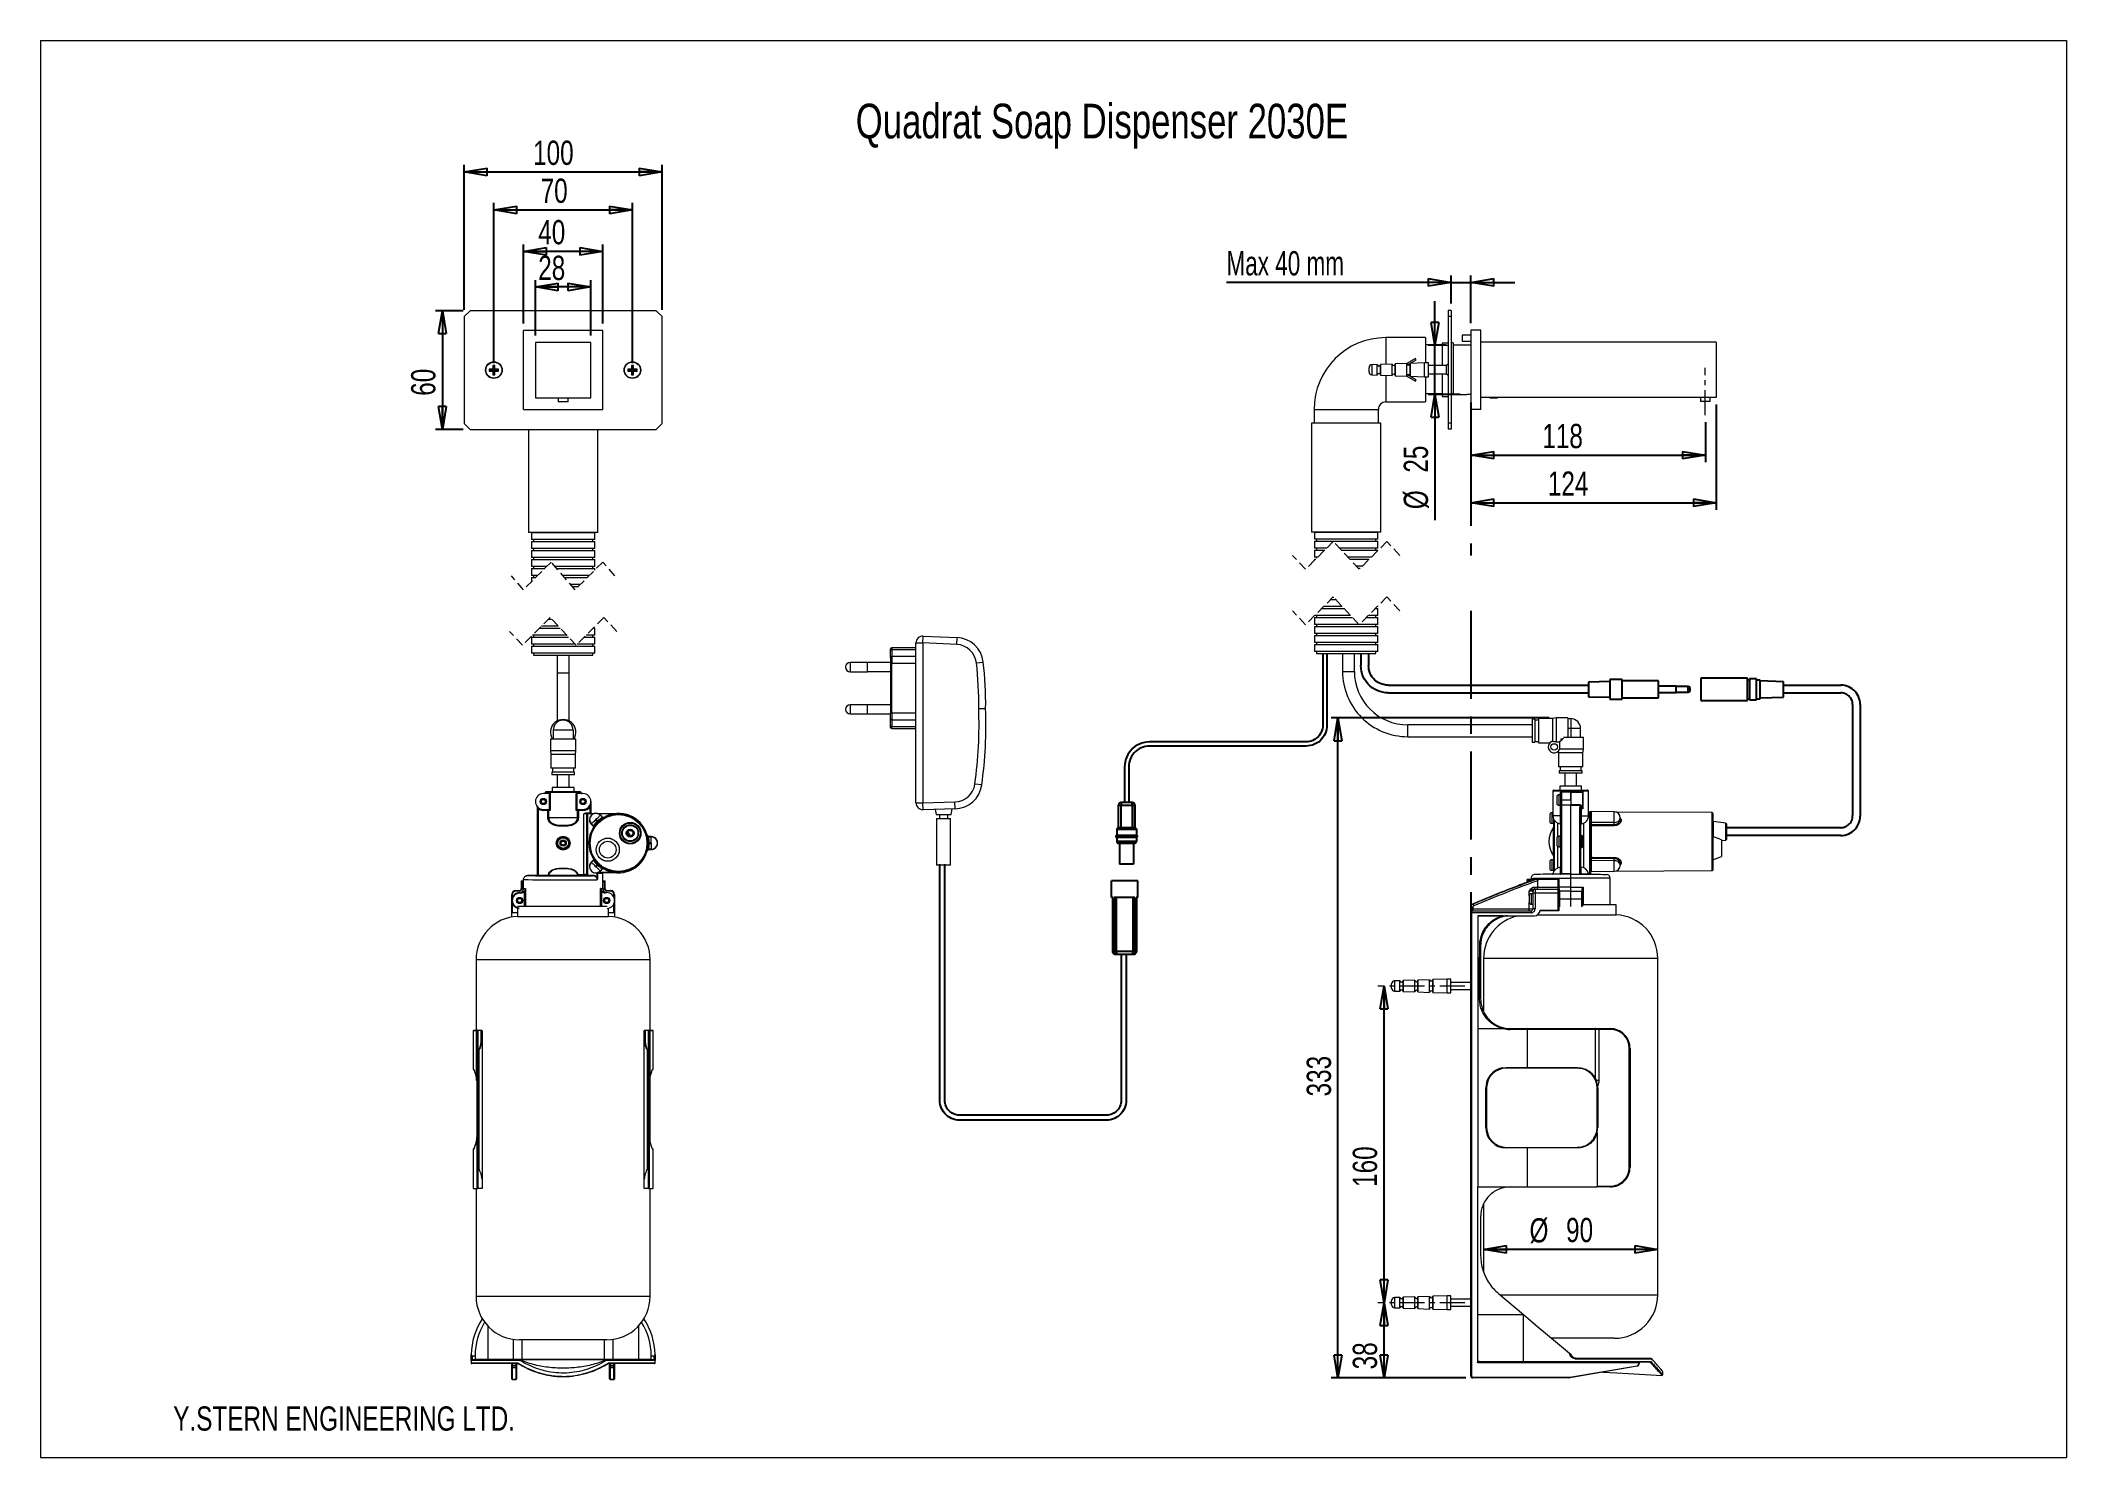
# Model space of a CAD drawing. Header units: millimetres. Extents: x 3 to 295, y 3 to 207.
import ezdxf

# ---------------------------------------------------------------- set-up
doc = ezdxf.new("R2010")
doc.units = ezdxf.units.MM
doc.linetypes.add('CENTERX2', pattern=[20.32, 12.7, -2.54, 2.54, -2.54])
doc.linetypes.add('HIDDEN', pattern=[1.905, 1.27, -0.635])
doc.layers.add('LEVEL0', color=179, linetype='Continuous')
doc.styles.add('SLDTEXTSTYLE0', font='TXT', dxfattribs={"width": 0.75})
doc.styles.add('SLDTEXTSTYLE1', font='TXT', dxfattribs={"width": 0.694444})
doc.dimstyles.new('SLDDIMSTYLE0', dxfattribs={"dimtxt": 3.5, "dimasz": 3.302, "dimexe": 0, "dimexo": 0.0625, "dimgap": 0.875, "dimtad": 1, "dimdec": 0, "dimlfac": 3.5, "dimrnd": 1e-09, "dimzin": 12, "dimdsep": 46, "dimtxsty": 'SLDTEXTSTYLE0', "dimblk1": 'CLOSED', "dimblk2": 'CLOSED', "dimsah": 1, "dimcen": 0.09, "dimadec": 0, "dimazin": 3, "dimtfac": 1, "dimtdec": 0, "dimtmove": 0, "dimatfit": 0, "dimldrblk": 'CLOSED', "dimfxl": 0, "dimfrac": 2, "dimtolj": 1, "dimtzin": 12, "dimarcsym": 0})
doc.dimstyles.new('SLDDIMSTYLE1', dxfattribs={"dimtxt": 3.5, "dimasz": 3.302, "dimexe": 0, "dimexo": 0.0625, "dimgap": 0.875, "dimtad": 1, "dimdec": 0, "dimlfac": 3.5, "dimrnd": 1e-09, "dimzin": 12, "dimdsep": 46, "dimtxsty": 'SLDTEXTSTYLE0', "dimblk1": 'CLOSED', "dimblk2": 'CLOSED', "dimsah": 1, "dimcen": 0.09, "dimadec": 0, "dimazin": 3, "dimtfac": 1, "dimtdec": 0, "dimtofl": 0, "dimtmove": 0, "dimatfit": 3, "dimldrblk": 'CLOSED', "dimfxl": 0, "dimfrac": 2, "dimtolj": 1, "dimtzin": 12, "dimarcsym": 0})
doc.dimstyles.new('SLDDIMSTYLE2', dxfattribs={"dimtxt": 3.5, "dimasz": 3.302, "dimexe": 0, "dimexo": 0.0625, "dimgap": 0.875, "dimtad": 1, "dimdec": 0, "dimlfac": 3.5, "dimrnd": 1e-09, "dimzin": 12, "dimdsep": 46, "dimtxsty": 'SLDTEXTSTYLE0', "dimblk1": 'CLOSED', "dimblk2": 'CLOSED', "dimsah": 1, "dimcen": 0.09, "dimadec": 0, "dimazin": 3, "dimtfac": 1, "dimtofl": 0, "dimtmove": 0, "dimatfit": 3, "dimldrblk": 'CLOSED', "dimfxl": 0, "dimfrac": 2, "dimtolj": 1, "dimtzin": 12, "dimarcsym": 0})
doc.dimstyles.new('SLDDIMSTYLE3', dxfattribs={"dimtxt": 3.5, "dimasz": 3.302, "dimexe": 0, "dimexo": 0.0625, "dimgap": 0.875, "dimtad": 1, "dimdec": 1, "dimlfac": 3.5, "dimrnd": 1e-09, "dimzin": 12, "dimdsep": 46, "dimtxsty": 'SLDTEXTSTYLE0', "dimblk1": 'CLOSED', "dimblk2": 'CLOSED', "dimsah": 1, "dimcen": 0.09, "dimadec": 0, "dimazin": 3, "dimtfac": 1, "dimtdec": 1, "dimtofl": 0, "dimtmove": 0, "dimatfit": 3, "dimldrblk": 'CLOSED', "dimfxl": 0, "dimfrac": 2, "dimtolj": 1, "dimtzin": 12, "dimarcsym": 0})
doc.dimstyles.new('SLDDIMSTYLE4', dxfattribs={"dimtxt": 3.5, "dimasz": 3.302, "dimexe": 0, "dimexo": 0.0625, "dimgap": 0.875, "dimtad": 1, "dimdec": 1, "dimlfac": 3.5, "dimrnd": 1e-09, "dimzin": 12, "dimdsep": 46, "dimtxsty": 'SLDTEXTSTYLE0', "dimblk1": 'CLOSED', "dimblk2": 'CLOSED', "dimsah": 1, "dimcen": 0.09, "dimadec": 0, "dimazin": 3, "dimtfac": 1, "dimtdec": 1, "dimtmove": 0, "dimatfit": 0, "dimldrblk": 'CLOSED', "dimfxl": 0, "dimfrac": 2, "dimtolj": 1, "dimtzin": 12, "dimarcsym": 0})

msp = doc.modelspace()

# ---------------------------------------------------------------- texts
at = {"layer": 'LEVEL0', "color": 7, "style": 'SLDTEXTSTYLE0'}
for s, insert, char_height, attachment_point in [('Quadrat Soap Dispenser 2030E', (155.955, 197.994), 5, 2), ('Y.STERN ENGINEERING LTD.', (71.206, 9.935), 3.5, 3)]:
    msp.add_mtext(s, dxfattribs=dict(at, insert=insert, char_height=char_height, attachment_point=attachment_point))

# ---------------------------------------------------------------- blocks, each defined once
blk = doc.blocks.new('SW_BROKEN_VIEW_0')
at = {"color": 0, "linetype": 'CENTERX2'}
for p, q in [((48.63, 57.83), (48.63, 35.78)), ((48.63, 27.78), (48.63, -79.99))]:
    blk.add_line(p, q, dxfattribs=at)
at = {"color": 0, "linetype": 'Continuous'}
for p, q in [((27.24, 21.48), (27.24, 11.26)), ((27.84, 21.48), (27.84, 11.26)), ((32.75, 21.47), (32.75, 19.87)), ((33.85, 21.47), (33.85, 19.87)), ((32.77, 19.46), (32.75, 19.87)), ((32.83, 19.05), (32.77, 19.46)), ((32.94, 18.65), (32.83, 19.05)), ((33.09, 18.27), (32.94, 18.65)), ((33.27, 17.9), (33.09, 18.27)), ((33.5, 17.56), (33.27, 17.9)), ((33.76, 17.23), (33.5, 17.56)), ((33.87, 19.58), (33.85, 19.87)), ((33.91, 19.29), (33.87, 19.58)), ((33.99, 19), (33.91, 19.29)), ((34.09, 18.73), (33.99, 19)), ((34.23, 18.46), (34.09, 18.73)), ((34.39, 18.22), (34.23, 18.46)), ((34.57, 17.99), (34.39, 18.22)), ((34.78, 17.78), (34.57, 17.99)), ((35.01, 17.59), (34.78, 17.78)), ((35.26, 17.43), (35.01, 17.59)), ((68.7, 17.57), (65.59, 17.49)), ((68.7, 17.86), (68.7, 15.02)), ((70.45, 17.86), (68.7, 17.86)), ((70.45, 15.02), (70.45, 17.86)), ((75.72, 17.67), (70.45, 17.67)), ((75.72, 15.21), (75.72, 17.67)), ((81.84, 18.02), (81.83, 18.02)), ((81.83, 18.02), (81.83, 18.01)), ((81.83, 18.01), (81.83, 18)), ((81.83, 18), (81.83, 14.87)), ((81.85, 18.04), (81.84, 18.04)), ((81.84, 18.04), (81.84, 18.03)), ((81.84, 18.03), (81.84, 18.03)), ((81.84, 18.03), (81.84, 18.02)), ((81.86, 18.05), (81.85, 18.04)), ((81.85, 18.04), (81.85, 18.04)), ((81.87, 18.05), (81.86, 18.05)), ((81.86, 18.05), (81.86, 18.05)), ((81.88, 18.06), (81.87, 18.06)), ((81.87, 18.06), (81.87, 18.05)), ((81.89, 18.06), (81.88, 18.06)), ((81.88, 18.06), (81.88, 18.06)), ((88.59, 18.06), (81.89, 18.06)), ((88.59, 14.82), (88.59, 18.06)), ((88.86, 17.79), (88.59, 17.79)), ((88.86, 17.94), (88.86, 14.94)), ((89.86, 17.94), (88.86, 17.94)), ((89.86, 14.94), (89.86, 17.94)), ((90.4, 17.79), (89.86, 17.79)), ((90.4, 15.09), (90.4, 17.79)), ((90.4, 15.22), (90.4, 17.65)), ((93.78, 17.55), (90.4, 17.65)), ((34.05, 16.94), (33.76, 17.23)), ((34.37, 16.68), (34.05, 16.94)), ((34.72, 16.46), (34.37, 16.68)), ((35.08, 16.27), (34.72, 16.46)), ((35.47, 16.12), (35.08, 16.27)), ((35.52, 17.3), (35.26, 17.43)), ((35.87, 16.02), (35.47, 16.12)), ((35.8, 17.19), (35.52, 17.3)), ((36.08, 17.12), (35.8, 17.19)), ((36.28, 15.95), (35.87, 16.02)), ((36.37, 17.07), (36.08, 17.12)), ((36.69, 15.93), (36.28, 15.95)), ((36.67, 17.06), (36.37, 17.07)), ((36.67, 17.06), (65.59, 17.06)), ((36.69, 15.93), (65.59, 15.93)), ((65.59, 17.49), (65.59, 15.38)), ((65.59, 15.38), (68.7, 15.3)), ((68.7, 15.02), (70.45, 15.02)), ((70.45, 15.21), (75.72, 15.21)), ((78.29, 16.9), (75.72, 16.9)), ((75.72, 15.97), (78.29, 15.97)), ((78.29, 15.97), (78.29, 16.9)), ((80.01, 16.84), (78.29, 16.84)), ((78.29, 16.03), (80.01, 16.03)), ((80.01, 16.03), (80.01, 16.84)), ((80.28, 16.69), (80.01, 16.84)), ((80.01, 16.03), (80.28, 16.18)), ((80.28, 16.18), (80.28, 16.69)), ((81.83, 14.87), (81.83, 14.86)), ((81.83, 14.86), (81.83, 14.86)), ((81.83, 14.86), (81.84, 14.85)), ((81.84, 14.85), (81.84, 14.85)), ((81.84, 14.85), (81.84, 14.84)), ((81.84, 14.84), (81.84, 14.84)), ((81.84, 14.84), (81.85, 14.83)), ((81.85, 14.83), (81.85, 14.83)), ((81.85, 14.83), (81.86, 14.83)), ((81.86, 14.83), (81.86, 14.82)), ((81.86, 14.82), (81.87, 14.82)), ((81.87, 14.82), (81.87, 14.82)), ((81.87, 14.82), (81.88, 14.82)), ((81.88, 14.82), (81.88, 14.82)), ((81.88, 14.82), (81.89, 14.82)), ((81.89, 14.82), (88.59, 14.82)), ((88.59, 15.09), (88.86, 15.09)), ((88.86, 14.94), (89.86, 14.94)), ((89.86, 15.09), (90.4, 15.09)), ((90.4, 15.22), (93.78, 15.33)), ((93.78, 15.33), (93.78, 17.55)), ((93.78, 17.06), (102.03, 17.06)), ((93.78, 15.93), (102.06, 15.93)), ((102.33, 17.04), (102.03, 17.06)), ((102.23, 15.92), (102.06, 15.93)), ((102.41, 15.89), (102.23, 15.92)), ((102.62, 17), (102.33, 17.04)), ((102.58, 15.85), (102.41, 15.89)), ((102.74, 15.79), (102.58, 15.85)), ((102.9, 16.92), (102.62, 17)), ((102.9, 15.71), (102.74, 15.79)), ((103.18, 16.81), (102.9, 16.92)), ((103.05, 15.61), (102.9, 15.71)), ((103.19, 15.5), (103.05, 15.61)), ((103.44, 16.68), (103.18, 16.81)), ((103.31, 15.38), (103.19, 15.5)), ((103.42, 15.24), (103.31, 15.38)), ((103.52, 15.09), (103.42, 15.24)), ((103.69, 16.52), (103.44, 16.68)), ((103.6, 14.94), (103.52, 15.09)), ((103.66, 14.77), (103.6, 14.94)), ((103.71, 14.6), (103.66, 14.77)), ((103.92, 16.33), (103.69, 16.52)), ((104.13, 16.13), (103.92, 16.33)), ((104.31, 15.9), (104.13, 16.13)), ((104.47, 15.65), (104.31, 15.9)), ((104.61, 15.39), (104.47, 15.65)), ((104.71, 15.11), (104.61, 15.39)), ((104.79, 14.83), (104.71, 15.11)), ((104.83, 14.54), (104.79, 14.83)), ((103.74, 14.43), (103.71, 14.6)), ((103.75, 14.25), (103.74, 14.43)), ((103.75, 14.25), (103.75, -1.79)), ((104.85, 14.24), (104.83, 14.54)), ((104.85, 14.24), (104.85, -1.85)), ((1.48, 8.78), (1.12, 8.68)), ((1.85, 8.84), (1.48, 8.78)), ((2.23, 8.86), (1.85, 8.84)), ((24.84, 8.86), (2.23, 8.86)), ((25.09, 8.87), (24.84, 8.86)), ((25.34, 8.91), (25.09, 8.87)), ((25.58, 8.97), (25.34, 8.91)), ((25.82, 9.06), (25.58, 8.97)), ((26.04, 9.18), (25.82, 9.06)), ((26.25, 9.31), (26.04, 9.18)), ((26.45, 9.47), (26.25, 9.31)), ((26.6, 8.83), (26.34, 8.66)), ((26.62, 9.65), (26.45, 9.47)), ((26.85, 9.03), (26.6, 8.83)), ((26.78, 9.85), (26.62, 9.65)), ((26.92, 10.06), (26.78, 9.85)), ((27.07, 9.25), (26.85, 9.03)), ((27.03, 10.28), (26.92, 10.06)), ((27.12, 10.51), (27.03, 10.28)), ((27.27, 9.49), (27.07, 9.25)), ((27.19, 10.76), (27.12, 10.51)), ((27.23, 11.01), (27.19, 10.76)), ((27.24, 11.26), (27.23, 11.01)), ((27.44, 9.76), (27.27, 9.49)), ((27.58, 10.04), (27.44, 9.76)), ((27.69, 10.33), (27.58, 10.04)), ((27.77, 10.63), (27.69, 10.33)), ((27.82, 10.94), (27.77, 10.63)), ((27.84, 11.26), (27.82, 10.94)), ((-1.29, 6), (-1.35, 5.63)), ((-1.2, 6.37), (-1.29, 6)), ((-1.06, 6.72), (-1.2, 6.37)), ((-0.89, 7.06), (-1.06, 6.72)), ((-0.68, 7.37), (-0.89, 7.06)), ((-0.71, 5.88), (-0.76, 5.57)), ((-0.63, 6.18), (-0.71, 5.88)), ((-0.45, 7.67), (-0.68, 7.37)), ((-0.51, 6.48), (-0.63, 6.18)), ((-0.37, 6.76), (-0.51, 6.48)), ((-0.18, 7.93), (-0.45, 7.67)), ((-0.2, 7.02), (-0.37, 6.76)), ((0, 7.26), (-0.2, 7.02)), ((0.11, 8.17), (-0.18, 7.93)), ((0.22, 7.49), (0, 7.26)), ((0.43, 8.37), (0.11, 8.17)), ((0.46, 7.68), (0.22, 7.49)), ((0.76, 8.54), (0.43, 8.37)), ((0.73, 7.85), (0.46, 7.68)), ((1.01, 8), (0.73, 7.85)), ((1.12, 8.68), (0.76, 8.54)), ((1.3, 8.11), (1.01, 8)), ((1.6, 8.19), (1.3, 8.11)), ((1.91, 8.24), (1.6, 8.19)), ((2.23, 8.26), (1.91, 8.24)), ((24.84, 8.26), (2.23, 8.26)), ((25.15, 8.27), (24.84, 8.26)), ((25.46, 8.32), (25.15, 8.27)), ((25.77, 8.4), (25.46, 8.32)), ((26.06, 8.52), (25.77, 8.4)), ((26.34, 8.66), (26.06, 8.52)), ((-1.35, 5.63), (-1.37, 5.26)), ((-1.37, 5.26), (-1.37, 0.06)), ((-0.76, 5.57), (-0.77, 5.26)), ((-0.77, 5.26), (-0.77, 0.06)), ((-2.11, 0.02), (-2.14, 0)), ((-2.08, 0.04), (-2.11, 0.02)), ((-2.04, 0.06), (-2.08, 0.04)), ((-2, 0.08), (-2.04, 0.06)), ((-1.97, 0.09), (-2, 0.08)), ((-1.93, 0.09), (-1.97, 0.09)), ((-1.89, 0.09), (-1.93, 0.09)), ((-0.29, 0.09), (-1.89, 0.09)), ((-1.89, 0.09), (-1.89, -0.29)), ((-0.16, 0.05), (-0.29, 0.09)), ((-0.29, 0.09), (-0.13, 0.04)), ((-0.29, -0.29), (-0.29, 0.09)), ((-0.25, 0.09), (-0.29, 0.09)), ((-0.21, 0.09), (-0.25, 0.09)), ((-0.17, 0.08), (-0.21, 0.09)), ((-0.13, 0.06), (-0.17, 0.08)), ((0, 0), (-0.16, 0.05)), ((-0.1, 0.04), (-0.13, 0.06)), ((-0.13, 0.04), (0, 0)), ((-0.06, 0.02), (-0.1, 0.04)), ((-0.03, 0), (-0.06, 0.02)), ((0.04, -0.13), (0, 0)), ((0, 0), (0.05, -0.16)), ((-2.26, -0.21), (-2.27, -0.25)), ((-2.27, -0.25), (-2.27, -0.29)), ((-2.27, -0.29), (-1.89, -0.29)), ((-2.27, -3.53), (-2.27, -0.29)), ((-2.25, -0.17), (-2.26, -0.21)), ((-2.24, -0.13), (-2.25, -0.17)), ((-2.22, -0.1), (-2.24, -0.13)), ((-2.2, -0.06), (-2.22, -0.1)), ((-2.17, -0.03), (-2.2, -0.06)), ((-2.14, 0), (-2.17, -0.03)), ((-1.89, -0.29), (-0.29, -0.29)), ((-1.89, -3.53), (-1.89, -0.29)), ((-0.29, -0.29), (0.09, -0.29)), ((-0.29, -0.29), (-0.29, -3.53)), ((0, -0.03), (-0.03, 0)), ((0.02, -0.06), (0, -0.03)), ((0.04, -0.1), (0.02, -0.06)), ((0.06, -0.13), (0.04, -0.1)), ((0.09, -0.29), (0.04, -0.13)), ((0.05, -0.16), (0.09, -0.29)), ((0.08, -0.17), (0.06, -0.13)), ((0.09, -0.21), (0.08, -0.17)), ((0.09, -0.25), (0.09, -0.21)), ((0.09, -0.29), (0.09, -0.25)), ((0.09, -3.53), (0.09, -0.29)), ((0.09, -0.29), (0.09, -3.53)), ((103.3, -2.95), (103.42, -2.81)), ((103.42, -2.81), (103.52, -2.66)), ((103.52, -2.66), (103.6, -2.5)), ((103.6, -2.5), (103.66, -2.33)), ((103.66, -2.33), (103.71, -2.15)), ((103.71, -2.15), (103.74, -1.97)), ((103.74, -1.97), (103.75, -1.79)), ((104.61, -2.99), (104.71, -2.72)), ((104.71, -2.72), (104.79, -2.43)), ((104.79, -2.43), (104.83, -2.14)), ((104.83, -2.14), (104.85, -1.85)), ((-2.64, -4.74), (-2.65, -4.76)), ((-2.65, -4.76), (-2.65, -4.78)), ((-2.65, -4.78), (-2.65, -4.8)), ((-2.65, -4.8), (-2.64, -4.82)), ((-2.63, -4.7), (-2.64, -4.72)), ((-2.64, -4.72), (-2.64, -4.74)), ((-2.64, -4.82), (-2.64, -4.84)), ((-2.64, -4.84), (-2.63, -4.86)), ((-2.62, -4.69), (-2.63, -4.7)), ((-2.63, -4.86), (-2.62, -4.88)), ((-2.61, -4.67), (-2.62, -4.69)), ((-2.62, -4.88), (-2.61, -4.9)), ((-2.6, -4.65), (-2.61, -4.67)), ((-2.61, -4.9), (-2.6, -4.91)), ((-2.59, -4.64), (-2.6, -4.65)), ((-2.6, -4.91), (-2.59, -4.92)), ((-2.57, -4.63), (-2.59, -4.64)), ((-2.59, -4.92), (-2.57, -4.94)), ((-2.55, -4.62), (-2.57, -4.63)), ((-2.57, -4.94), (-2.55, -4.95)), ((-2.53, -4.61), (-2.55, -4.62)), ((-2.55, -4.95), (-2.53, -4.96)), ((-2.52, -4.6), (-2.53, -4.61)), ((-2.53, -4.96), (-2.52, -4.96)), ((-2.51, -3.74), (-2.52, -3.75)), ((-2.52, -3.75), (-2.49, -3.75)), ((-2.52, -3.75), (-2.52, -4.6)), ((-2.52, -4.6), (0.34, -4.6)), ((0.34, -4.96), (-2.52, -4.96)), ((-2.52, -4.96), (-2.52, -5.54)), ((-0.99, -5.54), (-2.52, -5.54)), ((-2.52, -5.54), (-2.51, -5.56)), ((-2.5, -3.7), (-2.51, -3.71)), ((-2.51, -3.71), (-2.51, -3.72)), ((-2.51, -3.72), (-2.51, -3.73)), ((-2.51, -3.73), (-2.51, -3.74)), ((-2.51, -5.56), (-2.51, -5.58)), ((-2.51, -5.58), (-2.51, -5.6)), ((-2.51, -5.6), (-2.5, -5.62)), ((-2.49, -3.69), (-2.5, -3.7)), ((-2.5, -5.62), (-2.49, -5.64)), ((-2.38, -3.64), (-2.49, -3.75)), ((-2.48, -3.67), (-2.49, -3.68)), ((-2.49, -3.68), (-2.49, -3.69)), ((-2.49, -3.75), (-2.45, -3.75)), ((-2.49, -5.64), (-2.48, -5.66)), ((-2.47, -3.66), (-2.48, -3.67)), ((-2.48, -5.66), (-2.47, -5.67)), ((-2.46, -3.65), (-2.47, -3.66)), ((-2.47, -5.67), (-2.45, -5.69)), ((-2.45, -3.65), (-2.46, -3.65)), ((-2.36, -3.64), (-2.45, -3.75)), ((-2.44, -3.65), (-2.45, -3.65)), ((-2.45, -3.75), (-2.2, -3.75)), ((-2.45, -5.69), (-2.44, -5.7)), ((-2.43, -3.64), (-2.44, -3.65)), ((-2.44, -5.7), (-2.42, -5.71)), ((-2.41, -3.64), (-2.43, -3.64)), ((-2.42, -5.71), (-2.4, -5.72)), ((-2.4, -3.64), (-2.41, -3.64)), ((-2.38, -3.64), (-2.4, -3.64)), ((-2.4, -5.72), (-2.38, -5.73)), ((-2.36, -3.64), (-2.38, -3.64)), ((-2.38, -5.73), (-2.36, -5.73)), ((-2.11, -3.64), (-2.36, -3.64)), ((-2.36, -3.64), (-2.35, -3.64)), ((-2.36, -5.73), (-2.35, -5.73)), ((-2.35, -3.64), (-2.34, -3.63)), ((-2.35, -5.73), (-2.33, -5.74)), ((-2.34, -3.63), (-2.33, -3.63)), ((-2.33, -3.63), (-2.32, -3.62)), ((-2.33, -5.74), (-1, -5.74)), ((-2.32, -3.62), (-2.31, -3.61)), ((-2.31, -3.61), (-2.3, -3.6)), ((-2.3, -3.6), (-2.29, -3.59)), ((-2.29, -3.59), (-2.28, -3.58)), ((-2.28, -3.57), (-2.27, -3.56)), ((-2.28, -3.58), (-2.28, -3.57)), ((-1.89, -3.53), (-2.27, -3.53)), ((-2.27, -3.54), (-2.27, -3.53)), ((-2.27, -3.55), (-2.27, -3.54)), ((-2.27, -3.56), (-2.27, -3.55)), ((-2.11, -3.64), (-2.2, -3.75)), ((-2.2, -3.75), (-0.99, -3.75)), ((-0.99, -3.64), (-2.11, -3.64)), ((-2.1, -5.74), (-2.1, -8.78)), ((-1.89, -3.64), (-1.89, -3.53)), ((-0.29, -3.53), (-1.89, -3.53)), ((-1, -5.74), (0.15, -5.74)), ((-0.06, -3.64), (-0.99, -3.64)), ((-0.99, -3.75), (0.03, -3.75)), ((0.34, -5.54), (-0.99, -5.54)), ((-0.29, -3.53), (-0.29, -3.64)), ((0.09, -3.53), (-0.29, -3.53)), ((-0.08, -5.74), (-0.08, -8.78)), ((0.19, -3.64), (-0.06, -3.64)), ((0.03, -3.75), (-0.06, -3.64)), ((0.03, -3.75), (0.28, -3.75)), ((0.09, -3.53), (0.19, -3.64)), ((0.09, -3.53), (0.19, -3.64)), ((0.15, -5.74), (0.17, -5.73)), ((0.17, -5.73), (0.19, -5.73)), ((0.21, -3.64), (0.19, -3.64)), ((0.19, -3.64), (0.21, -3.64)), ((0.19, -3.64), (0.28, -3.75)), ((0.19, -5.73), (0.21, -5.73)), ((0.23, -3.64), (0.21, -3.64)), ((0.21, -3.64), (0.32, -3.75)), ((0.21, -5.73), (0.23, -5.72)), ((0.24, -3.64), (0.23, -3.64)), ((0.23, -5.72), (0.25, -5.71)), ((0.25, -3.64), (0.24, -3.64)), ((0.26, -3.65), (0.25, -3.64)), ((0.25, -5.71), (0.26, -5.7)), ((0.27, -3.65), (0.26, -3.65)), ((0.26, -5.7), (0.28, -5.69)), ((0.28, -3.65), (0.27, -3.65)), ((0.29, -3.66), (0.28, -3.65)), ((0.28, -3.75), (0.32, -3.75)), ((0.28, -5.69), (0.29, -5.67)), ((0.3, -3.67), (0.29, -3.66)), ((0.29, -5.67), (0.31, -5.66)), ((0.31, -3.68), (0.3, -3.67)), ((0.32, -3.69), (0.31, -3.68)), ((0.31, -5.66), (0.32, -5.64)), ((0.33, -3.7), (0.32, -3.69)), ((0.32, -3.75), (0.34, -3.75)), ((0.32, -5.64), (0.33, -5.62)), ((0.33, -3.71), (0.33, -3.7)), ((0.34, -3.72), (0.33, -3.71)), ((0.33, -5.6), (0.34, -5.58)), ((0.33, -5.62), (0.33, -5.6)), ((0.34, -3.73), (0.34, -3.72)), ((0.34, -3.74), (0.34, -3.73)), ((0.34, -3.75), (0.34, -3.74)), ((0.34, -3.75), (0.34, -4.6)), ((0.36, -4.61), (0.34, -4.6)), ((0.34, -4.96), (0.34, -5.54)), ((0.34, -4.96), (0.36, -4.96)), ((0.34, -5.56), (0.34, -5.54)), ((0.34, -5.58), (0.34, -5.56)), ((0.38, -4.62), (0.36, -4.61)), ((0.36, -4.96), (0.38, -4.95)), ((0.4, -4.63), (0.38, -4.62)), ((0.38, -4.95), (0.4, -4.94)), ((0.41, -4.64), (0.4, -4.63)), ((0.4, -4.94), (0.41, -4.92)), ((0.43, -4.65), (0.41, -4.64)), ((0.41, -4.92), (0.43, -4.91)), ((0.44, -4.67), (0.43, -4.65)), ((0.43, -4.91), (0.44, -4.9)), ((0.45, -4.69), (0.44, -4.67)), ((0.44, -4.9), (0.45, -4.88)), ((0.46, -4.7), (0.45, -4.69)), ((0.45, -4.88), (0.46, -4.86)), ((0.47, -4.72), (0.46, -4.7)), ((0.46, -4.86), (0.47, -4.84)), ((0.47, -4.74), (0.47, -4.72)), ((0.47, -4.76), (0.47, -4.74)), ((0.48, -4.78), (0.47, -4.76)), ((0.47, -4.8), (0.48, -4.78)), ((0.47, -4.82), (0.47, -4.8)), ((0.47, -4.84), (0.47, -4.82)), ((102, -3.53), (85.54, -3.53)), ((102.03, -4.66), (85.54, -4.66)), ((102, -3.53), (102.19, -3.52)), ((102.03, -4.66), (102.33, -4.65)), ((102.19, -3.52), (102.37, -3.49)), ((102.33, -4.65), (102.62, -4.6)), ((102.37, -3.49), (102.54, -3.45)), ((102.54, -3.45), (102.71, -3.38)), ((102.62, -4.6), (102.9, -4.53)), ((102.71, -3.38), (102.88, -3.3)), ((102.88, -3.3), (103.03, -3.2)), ((102.9, -4.53), (103.18, -4.42)), ((103.03, -3.2), (103.17, -3.08)), ((103.17, -3.08), (103.3, -2.95)), ((103.18, -4.42), (103.44, -4.29)), ((103.44, -4.29), (103.69, -4.13)), ((103.69, -4.13), (103.92, -3.94)), ((103.92, -3.94), (104.13, -3.73)), ((104.13, -3.73), (104.31, -3.5)), ((104.31, -3.5), (104.47, -3.26)), ((104.47, -3.26), (104.61, -2.99)), ((-28.06, -42.89), (-28.06, -8.78)), ((-27.34, -42.89), (-27.34, -8.78)), ((0.54, -11.2), (-3.27, -11.2)), ((-3.27, -13.6), (-3.27, -11.2)), ((-0.08, -8.78), (-2.1, -8.78)), ((0.54, -13.6), (0.54, -11.2)), ((-3.04, -13.6), (-3.27, -13.6)), ((-3.09, -21.41), (-3.09, -13.6)), ((-3.09, -13.6), (-3.09, -21.41)), ((-3.04, -21.41), (-3.04, -13.6)), ((0.12, -13.6), (-2.86, -13.6)), ((-2.86, -13.6), (-2.86, -21.41)), ((-2.56, -21.41), (-2.56, -13.6)), ((-0.18, -13.6), (-0.18, -21.41)), ((0.12, -21.41), (0.12, -13.6)), ((0.54, -13.6), (0.29, -13.6)), ((0.29, -13.6), (0.29, -21.41)), ((0.34, -13.6), (0.34, -21.41)), ((-3.09, -21.41), (-3.03, -21.57)), ((-3.05, -21.53), (-3.09, -21.41)), ((-3.04, -21.41), (-3.09, -21.41)), ((-3.09, -21.41), (-3.09, -21.45)), ((-3.09, -21.45), (-3.08, -21.49)), ((-3.08, -21.49), (-3.07, -21.53)), ((-3.07, -21.53), (-3.05, -21.56)), ((-2.99, -21.69), (-3.05, -21.53)), ((-3.05, -21.56), (-3.04, -21.6)), ((-3.04, -21.41), (-3, -21.57)), ((-2.86, -21.41), (-3.04, -21.41)), ((-3.04, -21.6), (-3.01, -21.63)), ((-3.03, -21.57), (-2.99, -21.69)), ((-3.01, -21.63), (-2.99, -21.66)), ((-3, -21.57), (-2.96, -21.69)), ((-2.99, -21.66), (-2.96, -21.69)), ((-2.99, -21.69), (-2.83, -21.75)), ((-2.87, -21.74), (-2.99, -21.69)), ((-2.96, -21.69), (-2.82, -21.75)), ((-2.96, -21.69), (-2.93, -21.72)), ((-2.93, -21.72), (-2.9, -21.74)), ((-2.9, -21.74), (-2.86, -21.76)), ((-2.71, -21.79), (-2.87, -21.74)), ((-2.82, -21.53), (-2.86, -21.41)), ((-2.56, -21.41), (-2.86, -21.41)), ((-2.86, -21.76), (-2.82, -21.77)), ((-2.83, -21.75), (-2.71, -21.79)), ((-2.78, -21.69), (-2.82, -21.53)), ((-2.82, -21.75), (-2.71, -21.79)), ((-2.82, -21.77), (-2.79, -21.78)), ((-2.79, -21.78), (-2.75, -21.79)), ((-2.68, -21.73), (-2.78, -21.69)), ((-2.75, -21.79), (-2.71, -21.79)), ((-2.71, -21.79), (-2.56, -21.79)), ((-2.56, -21.79), (-2.68, -21.73)), ((-2.56, -21.41), (-2.56, -21.79)), ((-0.18, -21.41), (-2.56, -21.41)), ((-2.56, -21.79), (-0.18, -21.79)), ((-1.86, -21.79), (-1.86, -42.89)), ((-1.14, -21.79), (-1.14, -42.89)), ((-0.18, -21.79), (-0.18, -21.41)), ((0.12, -21.41), (-0.18, -21.41)), ((-0.08, -21.75), (-0.18, -21.79)), ((-0.18, -21.79), (-0.04, -21.79)), ((0.05, -21.69), (-0.08, -21.75)), ((-0.04, -21.79), (0.1, -21.74)), ((-0.04, -21.79), (0, -21.79)), ((0, -21.79), (0.04, -21.78)), ((0.04, -21.78), (0.08, -21.77)), ((0.08, -21.57), (0.05, -21.69)), ((0.12, -21.41), (0.08, -21.57)), ((0.08, -21.77), (0.12, -21.76)), ((0.1, -21.74), (0.21, -21.69)), ((0.29, -21.41), (0.12, -21.41)), ((0.12, -21.76), (0.15, -21.74)), ((0.15, -21.74), (0.18, -21.72)), ((0.18, -21.72), (0.22, -21.69)), ((0.21, -21.69), (0.26, -21.53)), ((0.22, -21.69), (0.24, -21.66)), ((0.24, -21.66), (0.27, -21.63)), ((0.26, -21.53), (0.29, -21.41)), ((0.27, -21.63), (0.29, -21.6)), ((0.34, -21.41), (0.29, -21.41)), ((0.29, -21.6), (0.31, -21.56)), ((0.31, -21.56), (0.32, -21.53)), ((0.32, -21.53), (0.33, -21.49)), ((0.33, -21.49), (0.34, -21.45)), ((0.34, -21.45), (0.34, -21.41)), ((-28.04, -43.19), (-28.06, -42.89)), ((-27.99, -43.48), (-28.04, -43.19)), ((-27.92, -43.77), (-27.99, -43.48)), ((-27.81, -44.05), (-27.92, -43.77)), ((-27.33, -43.11), (-27.34, -42.89)), ((-27.29, -43.33), (-27.33, -43.11)), ((-27.24, -43.55), (-27.29, -43.33)), ((-27.16, -43.76), (-27.24, -43.55)), ((-27.05, -43.96), (-27.16, -43.76)), ((-2.04, -43.76), (-2.14, -43.96)), ((-1.96, -43.55), (-2.04, -43.76)), ((-1.9, -43.33), (-1.96, -43.55)), ((-1.87, -43.11), (-1.9, -43.33)), ((-1.86, -42.89), (-1.87, -43.11)), ((-1.28, -43.77), (-1.39, -44.05)), ((-1.2, -43.48), (-1.28, -43.77)), ((-1.16, -43.19), (-1.2, -43.48)), ((-1.14, -42.89), (-1.16, -43.19)), ((-27.67, -44.32), (-27.81, -44.05)), ((-27.51, -44.57), (-27.67, -44.32)), ((-27.32, -44.8), (-27.51, -44.57)), ((-27.11, -45.01), (-27.32, -44.8)), ((-26.88, -45.2), (-27.11, -45.01)), ((-26.93, -44.15), (-27.05, -43.96)), ((-26.79, -44.32), (-26.93, -44.15)), ((-26.63, -45.36), (-26.88, -45.2)), ((-26.63, -44.48), (-26.79, -44.32)), ((-26.46, -44.62), (-26.63, -44.48)), ((-26.36, -45.5), (-26.63, -45.36)), ((-26.27, -44.74), (-26.46, -44.62)), ((-26.08, -45.61), (-26.36, -45.5)), ((-26.07, -44.85), (-26.27, -44.74)), ((-25.79, -45.68), (-26.08, -45.61)), ((-25.86, -44.93), (-26.07, -44.85)), ((-25.64, -44.98), (-25.86, -44.93)), ((-25.5, -45.73), (-25.79, -45.68)), ((-25.42, -45.02), (-25.64, -44.98)), ((-25.2, -45.75), (-25.5, -45.73)), ((-25.2, -45.03), (-25.42, -45.02)), ((-4, -45.03), (-25.2, -45.03)), ((-4, -45.75), (-25.2, -45.75)), ((-3.78, -45.02), (-4, -45.03)), ((-3.7, -45.73), (-4, -45.75)), ((-3.55, -44.98), (-3.78, -45.02)), ((-3.41, -45.68), (-3.7, -45.73)), ((-3.34, -44.93), (-3.55, -44.98)), ((-3.12, -45.61), (-3.41, -45.68)), ((-3.13, -44.85), (-3.34, -44.93)), ((-2.93, -44.74), (-3.13, -44.85)), ((-2.84, -45.5), (-3.12, -45.61)), ((-2.74, -44.62), (-2.93, -44.74)), ((-2.57, -45.36), (-2.84, -45.5)), ((-2.57, -44.48), (-2.74, -44.62)), ((-2.41, -44.32), (-2.57, -44.48)), ((-2.32, -45.2), (-2.57, -45.36)), ((-2.27, -44.15), (-2.41, -44.32)), ((-2.09, -45.01), (-2.32, -45.2)), ((-2.14, -43.96), (-2.27, -44.15)), ((-1.88, -44.8), (-2.09, -45.01)), ((-1.69, -44.57), (-1.88, -44.8)), ((-1.52, -44.32), (-1.69, -44.57)), ((-1.39, -44.05), (-1.52, -44.32))]:
    blk.add_line(p, q, dxfattribs=at)
blk = doc.blocks.new('_CLOSED')
at = {"color": 0, "linetype": 'ByBlock', "lineweight": -2}
for p, q in [((-1, 0.166667), (0, 0)), ((-1, 0.166667), (-1, -0.166667)), ((0, 0), (-1, -0.166667)), ((0, 0), (-1, 0))]:
    blk.add_line(p, q, dxfattribs=at)
blk = doc.blocks.new('_D')
at = {"layer": 'LEVEL0', "color": 7}
for p, q in [((204.05, 163.12), (204.05, 169.47)), ((205.67, 163.12), (203.05, 163.12)), ((204.05, 156.04), (204.05, 163.12)), ((207.67, 156.04), (203.05, 156.04)), ((204.05, 156.04), (204.05, 137.87))]:
    blk.add_line(p, q, dxfattribs=at)
at = {"layer": 'LEVEL0', "color": 7, "xscale": 3.302, "yscale": 3.302}
for p, rotation in [((204.05, 163.12), 270.0000000000004), ((204.05, 156.04), 90.0000000000004)]:
    blk.add_blockref('_CLOSED', p, dxfattribs=dict(at, rotation=rotation))
at = {"layer": 'LEVEL0', "color": 7, "char_height": 3.5, "attachment_point": 1, "rotation": 90, "style": 'SLDTEXTSTYLE0'}
for s, insert in [('25', (199.54, 144.73)), ('%%c', (199.54, 139.46))]:
    blk.add_mtext(s, dxfattribs=dict(at, insert=insert))
blk = doc.blocks.new('_D_1')
at = {"layer": 'LEVEL0', "color": 7}
for p, q in [((196.69, 14.05), (196.69, 24.9)), ((208.5, 14.05), (195.69, 14.05))]:
    blk.add_line(p, q, dxfattribs=at)
at = {"layer": 'LEVEL0', "color": 7, "xscale": 3.302, "yscale": 3.302}
for p, rotation in [((196.69, 24.9), 90.0000000000004), ((196.69, 14.05), 270.0000000000004)]:
    blk.add_blockref('_CLOSED', p, dxfattribs=dict(at, rotation=rotation))
at = {"layer": 'LEVEL0', "color": 7, "insert": (192.18, 15.28), "char_height": 3.5, "attachment_point": 1, "rotation": 90, "style": 'SLDTEXTSTYLE0'}
blk.add_mtext('38', dxfattribs=at)
blk = doc.blocks.new('_D_2')
at = {"layer": 'LEVEL0', "color": 7}
blk.add_line((196.69, 24.9), (196.69, 70.62), dxfattribs=at)
at = {"layer": 'LEVEL0', "color": 7, "xscale": 3.302, "yscale": 3.302}
for p, rotation in [((196.69, 70.62), 90.0000000000004), ((196.69, 24.9), 270.0000000000004)]:
    blk.add_blockref('_CLOSED', p, dxfattribs=dict(at, rotation=rotation))
at = {"layer": 'LEVEL0', "color": 7, "insert": (192.18, 41.62), "char_height": 3.5, "attachment_point": 1, "rotation": 90, "style": 'SLDTEXTSTYLE0'}
blk.add_mtext('160', dxfattribs=at)
blk = doc.blocks.new('_D_3')
at = {"layer": 'LEVEL0', "color": 7}
blk.add_line((236.22, 32.59), (211.07, 32.59), dxfattribs=at)
at = {"layer": 'LEVEL0', "color": 7, "xscale": 3.302, "yscale": 3.302, "rotation": 180.0000000000004}
blk.add_blockref('_CLOSED', (211.07, 32.59), dxfattribs=at)
at = {"layer": 'LEVEL0', "color": 7, "xscale": 3.302, "yscale": 3.302}
blk.add_blockref('_CLOSED', (236.22, 32.59), dxfattribs=at)
at = {"layer": 'LEVEL0', "color": 7, "char_height": 3.5, "attachment_point": 1, "style": 'SLDTEXTSTYLE0'}
for s, insert in [('%%c', (217.7, 37.1)), ('90', (222.98, 37.15))]:
    blk.add_mtext(s, dxfattribs=dict(at, insert=insert))
blk = doc.blocks.new('_D_4')
at = {"layer": 'LEVEL0', "color": 7}
for p, q in [((220.56, 109.32), (189.04, 109.32)), ((190.04, 14.05), (190.04, 109.32)), ((208.5, 14.05), (189.04, 14.05))]:
    blk.add_line(p, q, dxfattribs=at)
at = {"layer": 'LEVEL0', "color": 7, "xscale": 3.302, "yscale": 3.302}
for p, rotation in [((190.04, 109.32), 90.0000000000004), ((190.04, 14.05), 270.0000000000004)]:
    blk.add_blockref('_CLOSED', p, dxfattribs=dict(at, rotation=rotation))
at = {"layer": 'LEVEL0', "color": 7, "insert": (185.53, 54.68), "char_height": 3.5, "attachment_point": 1, "rotation": 90, "style": 'SLDTEXTSTYLE0'}
blk.add_mtext('333', dxfattribs=at)
blk = doc.blocks.new('_D_5')
at = {"layer": 'LEVEL0', "color": 7}
for p, q in [((209.24, 152.87), (209.24, 146.26)), ((243.09, 152.01), (243.09, 146.26)), ((209.24, 147.26), (243.09, 147.26))]:
    blk.add_line(p, q, dxfattribs=at)
at = {"layer": 'LEVEL0', "color": 7, "xscale": 3.302, "yscale": 3.302, "rotation": 180.0000000000004}
blk.add_blockref('_CLOSED', (209.24, 147.26), dxfattribs=at)
at = {"layer": 'LEVEL0', "color": 7, "xscale": 3.302, "yscale": 3.302}
blk.add_blockref('_CLOSED', (243.09, 147.26), dxfattribs=at)
at = {"layer": 'LEVEL0', "color": 7, "insert": (219.55, 151.77), "char_height": 3.5, "attachment_point": 1, "style": 'SLDTEXTSTYLE0'}
blk.add_mtext('118', dxfattribs=at)
blk = doc.blocks.new('_D_6')
at = {"layer": 'LEVEL0', "color": 7}
for p, q in [((209.24, 152.87), (209.24, 139.38)), ((244.67, 154.58), (244.67, 139.38)), ((209.24, 140.38), (244.67, 140.38))]:
    blk.add_line(p, q, dxfattribs=at)
at = {"layer": 'LEVEL0', "color": 7, "xscale": 3.302, "yscale": 3.302, "rotation": 180.0000000000004}
blk.add_blockref('_CLOSED', (209.24, 140.38), dxfattribs=at)
at = {"layer": 'LEVEL0', "color": 7, "xscale": 3.302, "yscale": 3.302}
blk.add_blockref('_CLOSED', (244.67, 140.38), dxfattribs=at)
at = {"layer": 'LEVEL0', "color": 7, "insert": (220.35, 144.9), "char_height": 3.5, "attachment_point": 1, "style": 'SLDTEXTSTYLE0'}
blk.add_mtext('124', dxfattribs=at)
blk = doc.blocks.new('_D_7')
at = {"layer": 'LEVEL0', "color": 7}
for p, q in [((206.38, 169.15), (206.38, 173.2)), ((209.24, 166.3), (209.24, 173.2)), ((206.38, 172.2), (173.94, 172.2)), ((206.38, 172.2), (209.24, 172.2)), ((209.24, 172.2), (215.59, 172.2))]:
    blk.add_line(p, q, dxfattribs=at)
at = {"layer": 'LEVEL0', "color": 7, "xscale": 3.302, "yscale": 3.302}
blk.add_blockref('_CLOSED', (206.38, 172.2), dxfattribs=at)
at = {"layer": 'LEVEL0', "color": 7, "xscale": 3.302, "yscale": 3.302, "rotation": 180.0000000000004}
blk.add_blockref('_CLOSED', (209.24, 172.2), dxfattribs=at)
at = {"layer": 'LEVEL0', "color": 7, "insert": (173.94, 176.71), "char_height": 3.5, "attachment_point": 1, "style": 'SLDTEXTSTYLE1'}
blk.add_mtext('Max 40 mm', dxfattribs=at)
blk = doc.blocks.new('_D_8')
at = {"layer": 'LEVEL0', "color": 7}
for p, q in [((74.16, 164.54), (74.16, 172.54)), ((82.16, 171.54), (74.16, 171.54)), ((82.16, 164.54), (82.16, 172.54))]:
    blk.add_line(p, q, dxfattribs=at)
at = {"layer": 'LEVEL0', "color": 7, "xscale": 3.302, "yscale": 3.302, "rotation": 180.0000000000004}
blk.add_blockref('_CLOSED', (74.16, 171.54, -0.62), dxfattribs=at)
at = {"layer": 'LEVEL0', "color": 7, "xscale": 3.302, "yscale": 3.302}
blk.add_blockref('_CLOSED', (82.16, 171.54, -0.62), dxfattribs=at)
at = {"layer": 'LEVEL0', "color": 7, "insert": (74.56, 176.05, -0.62), "char_height": 3.5, "attachment_point": 1, "style": 'SLDTEXTSTYLE0'}
blk.add_mtext('28', dxfattribs=at)
blk = doc.blocks.new('_D_9')
at = {"layer": 'LEVEL0', "color": 7}
for p, q in [((72.44, 166.26), (72.44, 177.68)), ((83.87, 176.68), (72.44, 176.68)), ((83.87, 166.26), (83.87, 177.68))]:
    blk.add_line(p, q, dxfattribs=at)
at = {"layer": 'LEVEL0', "color": 7, "xscale": 3.302, "yscale": 3.302, "rotation": 180.0000000000002}
blk.add_blockref('_CLOSED', (72.44, 176.68, -0.62), dxfattribs=at)
at = {"layer": 'LEVEL0', "color": 7, "xscale": 3.302, "yscale": 3.302}
blk.add_blockref('_CLOSED', (83.87, 176.68, -0.62), dxfattribs=at)
at = {"layer": 'LEVEL0', "color": 7, "insert": (74.56, 181.2, -0.62), "char_height": 3.5, "attachment_point": 1, "style": 'SLDTEXTSTYLE0'}
blk.add_mtext('40', dxfattribs=at)
blk = doc.blocks.new('_D_10')
at = {"layer": 'LEVEL0', "color": 7}
for p, q in [((68.16, 160.54), (68.16, 183.67)), ((68.16, 182.67), (88.16, 182.67)), ((88.16, 160.54), (88.16, 183.67))]:
    blk.add_line(p, q, dxfattribs=at)
at = {"layer": 'LEVEL0', "color": 7, "xscale": 3.302, "yscale": 3.302, "rotation": 180.0000000000004}
blk.add_blockref('_CLOSED', (68.16, 182.67, -0.62), dxfattribs=at)
at = {"layer": 'LEVEL0', "color": 7, "xscale": 3.302, "yscale": 3.302}
blk.add_blockref('_CLOSED', (88.16, 182.67, -0.62), dxfattribs=at)
at = {"layer": 'LEVEL0', "color": 7, "insert": (74.91, 187.18, -0.62), "char_height": 3.5, "attachment_point": 1, "style": 'SLDTEXTSTYLE0'}
blk.add_mtext('70', dxfattribs=at)
blk = doc.blocks.new('_D_11')
at = {"layer": 'LEVEL0', "color": 7}
for p, q in [((63.87, 168.26), (63.87, 189.15)), ((63.87, 188.15), (92.44, 188.15)), ((92.44, 168.26), (92.44, 189.15))]:
    blk.add_line(p, q, dxfattribs=at)
at = {"layer": 'LEVEL0', "color": 7, "xscale": 3.302, "yscale": 3.302, "rotation": 180.0000000000004}
blk.add_blockref('_CLOSED', (63.87, 188.15, -0.62), dxfattribs=at)
at = {"layer": 'LEVEL0', "color": 7, "xscale": 3.302, "yscale": 3.302}
blk.add_blockref('_CLOSED', (92.44, 188.15, -0.62), dxfattribs=at)
at = {"layer": 'LEVEL0', "color": 7, "insert": (73.82, 192.66, -0.62), "char_height": 3.5, "attachment_point": 1, "style": 'SLDTEXTSTYLE0'}
blk.add_mtext('100', dxfattribs=at)
blk = doc.blocks.new('_D_12')
at = {"layer": 'LEVEL0', "color": 7}
for p, q in [((63.73, 168.11), (59.72, 168.11)), ((60.72, 168.11), (60.72, 150.97)), ((63.73, 150.97), (59.72, 150.97))]:
    blk.add_line(p, q, dxfattribs=at)
at = {"layer": 'LEVEL0', "color": 7, "xscale": 3.302, "yscale": 3.302}
for p, rotation in [((60.72, 168.11, -0.62), 90.0000000000004), ((60.72, 150.97, -0.62), 270.0000000000004)]:
    blk.add_blockref('_CLOSED', p, dxfattribs=dict(at, rotation=rotation))
at = {"layer": 'LEVEL0', "color": 7, "insert": (56.21, 155.83, -0.62), "char_height": 3.5, "attachment_point": 1, "rotation": 90, "style": 'SLDTEXTSTYLE0'}
blk.add_mtext('60', dxfattribs=at)

# ---------------------------------------------------------------- dimensions: what is measured, and where the dimension line sits
at = {"layer": 'LEVEL0', "color": 7}
for base, p1, p2, dimstyle, picture, middle in [((92.445, 188.151), (63.873, 167.256), (92.445, 167.256), 'SLDDIMSTYLE2', '_D_11', (79.117, 188.151)), ((88.159, 182.67), (68.159, 159.541), (88.159, 159.541), 'SLDDIMSTYLE1', '_D_10', (78.921, 182.67)), ((72.445, 176.684), (83.873, 165.256), (72.445, 165.256), 'SLDDIMSTYLE2', '_D_9', (78.568, 176.684)), ((74.159, 171.536), (82.159, 163.541), (74.159, 163.541), 'SLDDIMSTYLE1', '_D_8', (78.568, 171.536)), ((244.666, 140.385), (209.237, 153.867), (244.666, 155.582), 'SLDDIMSTYLE2', '_D_6', (225.647, 140.385)), ((243.087, 147.262), (209.237, 153.867), (243.087, 153.01), 'SLDDIMSTYLE2', '_D_5', (224.849, 147.262))]:
    dim = msp.add_linear_dim(base=base, p1=p1, p2=p2, dimstyle=dimstyle, dxfattribs=at)
    dim.commit()
    dim.dimension.update_dxf_attribs({"geometry": picture, "text_midpoint": middle, "dimtype": 160})
dim = msp.add_linear_dim(base=(209.237, 172.202), p1=(206.38, 168.153), p2=(209.237, 165.296), text='Max 40 mm', dimstyle='SLDDIMSTYLE4', dxfattribs=at)
dim.commit()
dim.dimension.update_dxf_attribs({"geometry": '_D_7', "text_midpoint": (187.052, 172.202), "dimtype": 160})
for base, p1, p2, dimstyle, picture, middle in [((60.719, 150.97), (64.73, 168.113), (64.73, 150.97), 'SLDDIMSTYLE2', '_D_12', (60.719, 159.835)), ((190.037, 109.317), (209.504, 14.048), (221.556, 109.317), 'SLDDIMSTYLE1', '_D_4', (190.037, 59.982)), ((196.694, 70.619), (195.789, 24.905), (195.789, 70.619), 'SLDDIMSTYLE2', '_D_2', (196.694, 46.926)), ((196.694, 24.905), (209.504, 14.048), (195.789, 24.905), 'SLDDIMSTYLE1', '_D_1', (196.694, 19.29))]:
    dim = msp.add_linear_dim(base=base, p1=p1, p2=p2, angle=90, dimstyle=dimstyle, dxfattribs=at)
    dim.commit()
    dim.dimension.update_dxf_attribs({"geometry": picture, "text_midpoint": middle, "dimtype": 160})
for base, p1, p2, angle, text, dimstyle, picture, middle in [((204.055, 163.125), (208.666, 156.039), (206.666, 163.125), 90, '%%c<>', 'SLDDIMSTYLE0', '_D', (204.055, 144.681)), ((211.075, 32.589), (236.218, 26.048), (211.075, 26.048), 0, '%%c90', 'SLDDIMSTYLE3', '_D_3', (222.924, 32.589))]:
    dim = msp.add_linear_dim(base=base, p1=p1, p2=p2, angle=angle, text=text, dimstyle=dimstyle, dxfattribs=at)
    dim.commit()
    dim.dimension.update_dxf_attribs({"geometry": picture, "text_midpoint": middle, "dimtype": 160})

# ---------------------------------------------------------------- linework, layer by layer
at = {"color": 7, "linetype": 'Continuous', "lineweight": 15}
for p, q in [((64.73, 168.113), (63.873, 167.256)), ((63.873, 167.256), (63.873, 151.827)), ((91.588, 168.113), (64.73, 168.113)), ((92.445, 167.256), (91.588, 168.113)), ((92.445, 151.827), (92.445, 167.256)), ((206.38, 168.153), (205.952, 168.153)), ((205.952, 168.153), (205.952, 167.296)), ((206.38, 167.296), (205.952, 167.296)), ((205.952, 167.296), (205.952, 151.867)), ((206.38, 168.153), (206.38, 167.296)), ((206.38, 167.296), (206.38, 151.867)), ((72.445, 153.827), (72.445, 165.256)), ((83.873, 165.256), (72.445, 165.256)), ((83.873, 153.827), (83.873, 165.256)), ((202.666, 164.225), (196.952, 164.225)), ((202.666, 164.225), (202.666, 160.582)), ((209.237, 164.582), (207.952, 164.582)), ((207.952, 164.582), (207.952, 163.725)), ((209.237, 165.296), (209.237, 153.867)), ((210.666, 165.296), (209.237, 165.296)), ((210.666, 153.867), (210.666, 165.296)), ((74.159, 163.541), (74.159, 155.541)), ((82.159, 163.541), (74.159, 163.541)), ((82.159, 155.541), (82.159, 163.541)), ((201.246, 161.208), (200.009, 160.494)), ((200.103, 160.317), (201.346, 161.035)), ((201.346, 161.035), (201.246, 161.208)), ((205.094, 163.21), (202.666, 163.21)), ((205.952, 163.439), (205.094, 163.439)), ((205.094, 163.439), (205.094, 163.128)), ((205.094, 163.128), (205.952, 163.128)), ((205.094, 163.128), (205.094, 160.182)), ((206.666, 163.496), (206.38, 163.496)), ((206.666, 163.496), (206.666, 156.153)), ((209.237, 163.125), (206.666, 163.125)), ((207.952, 163.725), (209.237, 163.725)), ((244.666, 163.582), (210.666, 163.582)), ((244.666, 163.582), (244.666, 155.582)), ((68.016, 159.684), (67.488, 159.684)), ((67.488, 159.684), (67.488, 159.398)), ((67.588, 159.583), (67.488, 159.684)), ((67.588, 159.499), (67.488, 159.398)), ((67.488, 159.398), (68.016, 159.398)), ((68.117, 159.583), (67.588, 159.583)), ((67.588, 159.583), (67.588, 159.499)), ((67.588, 159.499), (68.117, 159.499)), ((68.302, 160.213), (68.016, 160.213)), ((68.016, 160.213), (68.016, 159.684)), ((68.117, 160.112), (68.016, 160.213)), ((68.117, 159.583), (68.016, 159.684)), ((68.117, 159.499), (68.016, 159.398)), ((68.016, 159.398), (68.016, 158.87)), ((68.117, 158.971), (68.016, 158.87)), ((68.016, 158.87), (68.302, 158.87)), ((68.201, 160.112), (68.117, 160.112)), ((68.117, 160.112), (68.117, 159.583)), ((68.117, 159.499), (68.117, 158.971)), ((68.117, 158.971), (68.201, 158.971)), ((68.201, 160.112), (68.302, 160.213)), ((68.201, 159.583), (68.201, 160.112)), ((68.201, 159.583), (68.302, 159.684)), ((68.73, 159.583), (68.201, 159.583)), ((68.201, 159.499), (68.302, 159.398)), ((68.201, 159.499), (68.73, 159.499)), ((68.201, 158.971), (68.201, 159.499)), ((68.201, 158.971), (68.302, 158.87)), ((68.302, 159.684), (68.302, 160.213)), ((68.83, 159.684), (68.302, 159.684)), ((68.302, 159.398), (68.83, 159.398)), ((68.302, 158.87), (68.302, 159.398)), ((68.73, 159.583), (68.83, 159.684)), ((68.73, 159.499), (68.73, 159.583)), ((68.73, 159.499), (68.83, 159.398)), ((68.83, 159.398), (68.83, 159.684)), ((88.016, 159.684), (87.488, 159.684)), ((87.488, 159.684), (87.488, 159.398)), ((87.588, 159.583), (87.488, 159.684)), ((87.588, 159.499), (87.488, 159.398)), ((87.488, 159.398), (88.016, 159.398)), ((88.117, 159.583), (87.588, 159.583)), ((87.588, 159.583), (87.588, 159.499)), ((87.588, 159.499), (88.117, 159.499)), ((88.302, 160.213), (88.016, 160.213)), ((88.016, 160.213), (88.016, 159.684)), ((88.117, 160.112), (88.016, 160.213)), ((88.117, 159.583), (88.016, 159.684)), ((88.117, 159.499), (88.016, 159.398)), ((88.016, 159.398), (88.016, 158.87)), ((88.117, 158.971), (88.016, 158.87)), ((88.016, 158.87), (88.302, 158.87)), ((88.201, 160.112), (88.117, 160.112)), ((88.117, 160.112), (88.117, 159.583)), ((88.117, 159.499), (88.117, 158.971)), ((88.117, 158.971), (88.201, 158.971)), ((88.201, 160.112), (88.302, 160.213)), ((88.201, 159.583), (88.201, 160.112)), ((88.201, 159.583), (88.302, 159.684)), ((88.73, 159.583), (88.201, 159.583)), ((88.201, 159.499), (88.302, 159.398)), ((88.201, 159.499), (88.73, 159.499)), ((88.201, 158.971), (88.201, 159.499)), ((88.201, 158.971), (88.302, 158.87)), ((88.302, 159.684), (88.302, 160.213)), ((88.83, 159.684), (88.302, 159.684)), ((88.302, 158.87), (88.302, 159.398)), ((88.302, 159.398), (88.83, 159.398)), ((88.73, 159.583), (88.83, 159.684)), ((88.73, 159.499), (88.73, 159.583)), ((88.73, 159.499), (88.83, 159.398)), ((88.83, 159.398), (88.83, 159.684)), ((194.523, 159.275), (194.523, 159.889)), ((195.723, 160.344), (194.937, 160.317)), ((194.937, 158.847), (195.723, 158.819)), ((195.723, 159.582), (195.723, 160.344)), ((195.723, 158.819), (195.723, 159.582)), ((197.866, 160.419), (196.18, 160.36)), ((196.18, 160.36), (196.18, 158.803)), ((196.18, 158.811), (196.18, 160.352)), ((196.18, 158.803), (197.866, 158.744)), ((197.866, 159.582), (197.866, 160.419)), ((197.866, 158.744), (197.866, 159.582)), ((200.009, 160.494), (198.323, 160.435)), ((198.323, 160.435), (198.323, 158.728)), ((198.323, 158.736), (198.323, 160.427)), ((198.323, 158.728), (200.009, 158.67)), ((200.009, 159.582), (200.009, 160.494)), ((200.009, 158.67), (200.009, 159.582)), ((200.009, 158.67), (201.246, 157.955)), ((201.346, 158.128), (200.103, 158.846)), ((202.523, 160.582), (200.466, 160.51)), ((200.466, 160.51), (200.466, 158.654)), ((200.466, 158.662), (200.466, 160.502)), ((200.466, 158.654), (202.523, 158.582)), ((201.246, 157.955), (201.346, 158.128)), ((203.094, 160.582), (202.523, 160.582)), ((202.523, 158.582), (202.523, 160.582)), ((202.523, 158.582), (203.094, 158.582)), ((202.666, 158.582), (202.666, 154.939)), ((203.094, 158.582), (203.094, 160.582)), ((205.716, 160.182), (203.094, 160.182)), ((203.094, 158.982), (205.716, 158.982)), ((205.094, 158.982), (205.094, 156.035)), ((205.952, 160.379), (205.716, 160.182)), ((205.716, 158.982), (205.716, 160.182)), ((205.716, 158.982), (205.952, 158.784)), ((74.159, 155.541), (82.159, 155.541)), ((77.445, 155.541), (77.445, 154.97)), ((78.873, 154.97), (78.873, 155.541)), ((202.666, 156.153), (205.094, 156.153)), ((205.952, 156.035), (205.094, 156.035)), ((205.094, 156.035), (205.094, 155.725)), ((205.094, 155.725), (205.952, 155.725)), ((206.38, 156.153), (206.666, 156.153)), ((206.666, 156.109), (206.666, 156.153)), ((207.237, 156.039), (208.673, 156.039)), ((244.666, 155.582), (210.666, 155.582)), ((211.952, 155.582), (211.952, 155.553)), ((211.952, 155.553), (213.076, 155.553)), ((213.076, 155.553), (213.094, 155.553)), ((213.094, 155.553), (213.094, 155.582)), ((242.373, 155.582), (242.373, 155.01)), ((243.802, 155.01), (243.802, 155.582)), ((72.445, 153.827), (83.873, 153.827)), ((78.41, 154.97), (77.445, 154.97)), ((78.873, 154.97), (78.41, 154.97)), ((186.594, 153.867), (186.594, 151.867)), ((195.88, 151.867), (195.88, 153.867)), ((196.952, 154.939), (202.666, 154.939)), ((210.666, 153.867), (209.237, 153.867)), ((243.802, 155.01), (242.373, 155.01)), ((63.873, 151.827), (64.73, 150.97)), ((64.73, 150.97), (91.588, 150.97)), ((73.159, 150.97), (73.159, 136.113)), ((83.159, 136.113), (83.159, 150.97)), ((91.588, 150.97), (92.445, 151.827)), ((186.237, 151.867), (186.237, 136.153)), ((196.237, 151.867), (186.237, 151.867)), ((196.237, 136.153), (196.237, 151.867)), ((206.38, 151.867), (205.952, 151.867)), ((205.952, 151.867), (205.952, 151.01)), ((206.38, 151.01), (205.952, 151.01)), ((206.38, 151.867), (206.38, 151.01)), ((83.159, 136.113), (73.159, 136.113)), ((73.588, 136.112), (73.588, 135.096)), ((73.588, 136.112), (82.73, 136.112)), ((82.73, 135.096), (73.588, 135.096)), ((73.588, 134.81), (73.588, 133.795)), ((73.588, 134.81), (82.73, 134.81)), ((73.873, 136.113), (73.873, 136.112)), ((73.873, 135.096), (73.873, 134.81)), ((82.445, 136.112), (82.445, 136.113)), ((82.445, 134.81), (82.445, 135.096)), ((82.73, 135.096), (82.73, 136.112)), ((82.73, 133.795), (82.73, 134.81)), ((196.237, 136.153), (186.237, 136.153)), ((186.666, 136.152), (186.666, 135.136)), ((186.666, 136.152), (190.801, 136.152)), ((195.809, 135.136), (186.666, 135.136)), ((186.666, 134.851), (186.666, 133.835)), ((186.666, 134.851), (190.801, 134.851)), ((186.952, 136.153), (186.952, 136.152)), ((186.952, 135.136), (186.952, 134.851)), ((190.801, 136.152), (195.809, 136.152)), ((190.801, 134.851), (195.809, 134.851)), ((195.523, 136.152), (195.523, 136.153)), ((195.523, 134.851), (195.523, 135.136)), ((195.809, 135.136), (195.809, 136.152)), ((195.809, 133.835), (195.809, 134.851)), ((82.73, 133.795), (73.588, 133.795)), ((73.588, 133.509), (73.588, 132.493)), ((73.588, 133.509), (82.73, 133.509)), ((82.73, 132.493), (73.588, 132.493)), ((73.588, 132.207), (73.588, 131.192)), ((73.588, 132.207), (82.73, 132.207)), ((73.873, 133.795), (73.873, 133.509)), ((73.873, 132.493), (73.873, 132.207)), ((82.445, 133.509), (82.445, 133.795)), ((82.445, 132.207), (82.445, 132.493)), ((82.73, 132.493), (82.73, 133.509)), ((82.73, 131.192), (82.73, 132.207)), ((188.411, 133.835), (186.666, 133.835)), ((186.666, 133.549), (186.666, 132.534)), ((186.666, 133.549), (188.125, 133.549)), ((187.109, 132.534), (186.666, 132.534)), ((186.666, 132.248), (186.666, 132.09)), ((186.666, 132.248), (186.824, 132.248)), ((186.952, 133.835), (186.952, 133.549)), ((186.952, 132.534), (186.952, 132.376)), ((195.809, 133.835), (190.257, 133.835)), ((190.524, 133.549), (190.801, 133.549)), ((190.801, 133.549), (195.809, 133.549)), ((194.856, 132.534), (191.476, 132.534)), ((191.743, 132.248), (194.57, 132.248)), ((195.523, 133.549), (195.523, 133.835)), ((195.809, 133.486), (195.809, 133.549)), ((75.795, 131.192), (73.588, 131.192)), ((73.588, 130.906), (73.588, 129.89)), ((73.588, 130.906), (75.509, 130.906)), ((74.494, 129.89), (73.588, 129.89)), ((73.588, 129.604), (73.588, 128.984)), ((73.588, 129.604), (74.208, 129.604)), ((73.873, 131.192), (73.873, 130.906)), ((73.873, 129.89), (73.873, 129.604)), ((82.73, 131.192), (76.977, 131.192)), ((77.224, 130.906), (82.73, 130.906)), ((81.954, 129.89), (78.103, 129.89)), ((78.35, 129.604), (81.669, 129.604)), ((82.445, 130.906), (82.445, 131.192)), ((82.73, 130.666), (82.73, 130.906)), ((193.554, 131.232), (192.695, 131.232)), ((192.962, 130.946), (193.269, 130.946)), ((80.653, 128.589), (79.229, 128.589)), ((79.476, 128.303), (80.367, 128.303)), ((189, 126.424), (189.705, 126.424)), ((189.437, 126.71), (189.286, 126.71)), ((76.064, 123.603), (76.494, 123.603)), ((186.666, 123.821), (186.666, 122.806)), ((186.666, 123.821), (190.801, 123.821)), ((191.875, 124.107), (186.683, 124.107)), ((186.952, 124.107), (186.952, 123.821)), ((187.699, 125.123), (190.801, 125.123)), ((190.656, 125.408), (187.984, 125.408)), ((190.801, 125.123), (190.924, 125.123)), ((190.801, 123.821), (192.143, 123.821)), ((194.144, 123.821), (195.809, 123.821)), ((195.809, 124.107), (194.429, 124.107)), ((195.445, 125.123), (195.809, 125.123)), ((195.523, 125.123), (195.523, 125.201)), ((195.523, 123.821), (195.523, 124.107)), ((195.809, 125.408), (195.731, 125.408)), ((195.809, 125.408), (195.809, 125.486)), ((195.809, 124.107), (195.809, 125.123)), ((195.809, 122.806), (195.809, 123.821)), ((73.588, 121), (73.588, 119.984)), ((73.588, 121), (78.931, 121)), ((79.883, 119.984), (73.588, 119.984)), ((78.664, 121.286), (73.747, 121.286)), ((73.873, 121.286), (73.873, 121)), ((73.873, 119.984), (73.873, 119.699)), ((74.762, 122.302), (77.713, 122.302)), ((77.445, 122.587), (75.048, 122.587)), ((82.73, 119.984), (80.192, 119.984)), ((81.207, 121), (82.73, 121)), ((82.73, 121.286), (81.493, 121.286)), ((82.445, 121), (82.445, 121.286)), ((82.445, 119.699), (82.445, 119.984)), ((82.509, 122.302), (82.73, 122.302)), ((82.73, 121.286), (82.73, 122.302)), ((82.73, 119.984), (82.73, 121)), ((129.103, 97.081), (129.103, 120.149)), ((130.148, 121.148), (135.034, 120.93)), ((193.094, 122.806), (186.666, 122.806)), ((186.666, 122.52), (186.666, 121.504)), ((186.666, 122.52), (190.801, 122.52)), ((195.809, 121.504), (186.666, 121.504)), ((186.666, 121.218), (186.666, 120.203)), ((186.666, 121.218), (190.801, 121.218)), ((195.809, 120.203), (186.666, 120.203)), ((186.952, 122.806), (186.952, 122.52)), ((186.952, 121.504), (186.952, 121.218)), ((186.952, 120.203), (186.952, 119.917)), ((190.801, 122.52), (195.809, 122.52)), ((190.801, 121.218), (195.809, 121.218)), ((195.809, 122.806), (193.128, 122.806)), ((195.523, 122.52), (195.523, 122.806)), ((195.523, 121.218), (195.523, 121.504)), ((195.523, 119.917), (195.523, 120.203)), ((195.809, 121.504), (195.809, 122.52)), ((195.809, 120.203), (195.809, 121.218)), ((73.588, 119.699), (73.588, 118.683)), ((73.588, 119.699), (82.73, 119.699)), ((82.73, 118.683), (73.588, 118.683)), ((73.873, 118.683), (73.873, 118.397)), ((73.873, 118.397), (82.445, 118.397)), ((77.302, 118.397), (77.302, 115.83)), ((79.016, 115.83), (79.016, 118.397)), ((82.445, 118.397), (82.445, 118.683)), ((82.73, 118.683), (82.73, 119.699)), ((122.103, 117.331), (119.603, 117.331)), ((122.103, 116.664), (122.103, 117.331)), ((125.437, 117.314), (122.103, 117.314)), ((125.437, 118.054), (125.437, 119.037)), ((125.437, 117.229), (125.437, 110)), ((129.103, 119.448), (125.603, 119.448)), ((186.666, 119.917), (186.666, 118.901)), ((186.666, 119.917), (190.801, 119.917)), ((195.809, 118.901), (186.666, 118.901)), ((186.952, 118.901), (186.952, 118.615)), ((186.952, 118.615), (190.829, 118.615)), ((190.698, 118.615), (190.698, 116.048)), ((190.801, 119.917), (195.809, 119.917)), ((190.829, 118.615), (195.523, 118.615)), ((192.413, 116.048), (192.413, 118.615)), ((195.523, 118.615), (195.523, 118.901)), ((195.809, 118.901), (195.809, 119.917)), ((77.302, 115.83), (77.302, 108.888)), ((79.016, 108.888), (79.016, 115.83)), ((119.603, 115.998), (122.103, 115.998)), ((122.103, 115.998), (122.103, 116.664)), ((122.103, 116.014), (125.437, 116.014)), ((122.103, 111.231), (119.603, 111.231)), ((122.103, 110.564), (122.103, 111.231)), ((125.437, 111.214), (122.103, 111.214)), ((119.603, 109.898), (122.103, 109.898)), ((122.103, 109.898), (122.103, 110.564)), ((122.103, 109.914), (125.437, 109.914)), ((125.437, 108.192), (125.437, 109.175)), ((218.075, 108.333), (200.127, 108.333)), ((218.446, 109.131), (218.075, 109.131)), ((218.075, 109.131), (218.075, 105.821)), ((218.446, 109.131), (218.446, 105.821)), ((219.018, 109.008), (218.446, 109.008)), ((221.018, 109.24), (219.018, 109.24)), ((219.018, 109.24), (219.018, 105.713)), ((221.556, 109.317), (221.018, 109.24)), ((221.018, 109.24), (221.018, 105.935)), ((223.218, 109.317), (221.556, 109.317)), ((221.556, 109.317), (221.556, 105.847)), ((223.218, 109.317), (223.218, 106.476)), ((223.218, 109.219), (223.646, 109.219)), ((76.318, 106.258), (76.318, 104.596)), ((80, 106.258), (76.318, 106.258)), ((76.73, 107.573), (76.73, 106.258)), ((79.588, 107.573), (79.588, 106.258)), ((80, 104.596), (80, 106.258)), ((125.603, 107.781), (129.103, 107.781)), ((200.127, 106.619), (218.075, 106.619)), ((218.075, 105.821), (218.446, 105.821)), ((218.446, 105.945), (219.018, 105.945)), ((219.018, 105.713), (220.618, 105.713)), ((221.018, 105.935), (220.939, 105.935)), ((222.017, 105.847), (221.556, 105.847)), ((222.017, 105.847), (222.017, 104.814)), ((222.218, 106.315), (222.485, 106.315)), ((222.218, 106.315), (222.218, 106.219)), ((222.218, 106.219), (222.485, 106.219)), ((222.485, 106.219), (222.485, 106.315)), ((225.487, 106.476), (222.646, 106.476)), ((225.075, 106.476), (225.075, 107.791)), ((225.487, 104.814), (225.487, 106.476)), ((76.318, 104.596), (76.396, 104.058)), ((80, 104.596), (76.318, 104.596)), ((76.396, 104.058), (76.396, 102.058)), ((79.922, 104.058), (76.396, 104.058)), ((79.922, 104.058), (80, 104.596)), ((79.922, 102.058), (79.922, 104.058)), ((221.848, 104.52), (221.883, 104.276)), ((221.883, 104.276), (221.883, 102.276)), ((223.646, 104.276), (221.883, 104.276)), ((222.017, 104.814), (222.025, 104.764)), ((225.487, 104.814), (222.017, 104.814)), ((225.41, 104.276), (223.646, 104.276)), ((225.41, 104.276), (225.487, 104.814)), ((225.41, 102.276), (225.41, 104.276)), ((79.922, 102.058), (76.396, 102.058)), ((76.504, 101.487), (76.504, 101.115)), ((79.814, 101.487), (76.504, 101.487)), ((79.814, 101.115), (76.504, 101.115)), ((76.628, 102.058), (76.628, 101.487)), ((77.302, 101.115), (77.302, 99.258)), ((79.016, 99.258), (79.016, 101.115)), ((79.69, 101.487), (79.69, 102.058)), ((79.814, 101.115), (79.814, 101.487)), ((223.646, 102.276), (221.883, 102.276)), ((221.991, 101.705), (221.991, 101.333)), ((223.646, 101.705), (221.991, 101.705)), ((223.646, 101.333), (221.991, 101.333)), ((222.075, 99.476), (222.075, 98.905)), ((225.218, 99.476), (222.075, 99.476)), ((222.115, 102.276), (222.115, 101.705)), ((222.789, 101.333), (222.789, 99.476)), ((225.41, 102.276), (223.646, 102.276)), ((225.301, 101.705), (223.646, 101.705)), ((225.301, 101.333), (223.646, 101.333)), ((224.504, 99.476), (224.504, 101.333)), ((225.178, 101.705), (225.178, 102.276)), ((225.218, 98.905), (225.218, 99.476)), ((225.301, 101.333), (225.301, 101.705)), ((76.129, 98.401), (75.302, 98.401)), ((75.588, 98.544), (75.588, 98.487)), ((75.73, 98.687), (80.588, 98.687)), ((76.588, 99.258), (76.588, 98.687)), ((78.159, 99.258), (76.588, 99.258)), ((79.73, 99.258), (78.159, 99.258)), ((79.73, 98.687), (79.73, 99.258)), ((80.051, 98.401), (80.114, 98.401)), ((81.016, 98.401), (80.114, 98.401)), ((80.73, 98.544), (80.73, 98.487)), ((80.73, 98.544), (80.73, 98.401)), ((82.159, 97.258), (82.159, 96.527)), ((221.075, 98.762), (221.075, 95.191)), ((221.218, 98.905), (223.646, 98.905)), ((221.646, 97.948), (221.646, 97.476)), ((221.646, 97.476), (221.646, 97.005)), ((222.218, 98.233), (221.932, 98.233)), ((221.932, 96.719), (222.218, 96.719)), ((222.218, 97.497), (222.218, 98.533)), ((222.218, 97.497), (222.304, 97.497)), ((222.218, 96.795), (222.218, 97.497)), ((222.218, 86.856), (222.218, 96.795)), ((223.646, 98.619), (222.304, 98.619)), ((222.304, 97.497), (223.646, 97.497)), ((223.646, 98.905), (223.646, 98.762)), ((223.646, 98.905), (226.075, 98.905)), ((223.646, 98.762), (223.646, 98.705)), ((223.646, 98.705), (223.646, 98.619)), ((223.646, 97.497), (223.646, 98.619)), ((223.646, 98.619), (225.361, 98.619)), ((223.646, 98.619), (223.646, 96.762)), ((225.075, 96.762), (223.646, 96.762)), ((223.646, 96.668), (223.646, 96.762)), ((223.646, 86.869), (223.646, 96.668)), ((225.075, 96.754), (225.212, 96.754)), ((225.361, 98.619), (225.361, 96.333)), ((226.218, 95.191), (226.218, 98.762)), ((74.445, 96.23), (74.445, 96.45)), ((74.445, 86.641), (74.445, 96.23)), ((75.302, 96.115), (76.055, 96.115)), ((80.263, 96.115), (81.016, 96.115)), ((81.542, 95.544), (81.673, 95.544)), ((81.588, 86.688), (81.588, 95.458)), ((81.673, 95.544), (82.638, 95.544)), ((82.102, 95.573), (82.045, 95.573)), ((82.159, 96.527), (82.159, 95.63)), ((82.217, 94.005), (82.507, 93.705)), ((82.535, 93.717), (82.238, 94.025)), ((83.13, 95.544), (86.159, 95.544)), ((83.531, 95.274), (83.828, 94.966)), ((83.842, 94.994), (83.552, 95.294)), ((134.747, 96.195), (130.128, 96.081)), ((131.897, 96.125), (132.008, 95.364)), ((132.008, 95.364), (133.103, 95.364)), ((132.09, 94.821), (132.09, 88.074)), ((132.09, 94.821), (133.103, 94.821)), ((132.515, 95.364), (132.515, 94.821)), ((133.103, 95.364), (134.198, 95.364)), ((133.103, 94.821), (134.116, 94.821)), ((133.692, 94.821), (133.692, 95.364)), ((134.116, 88.074), (134.116, 94.821)), ((134.198, 95.364), (134.318, 96.184)), ((220.618, 95.339), (220.618, 94.868)), ((220.618, 94.868), (220.618, 94.396)), ((221.075, 95.625), (220.904, 95.625)), ((220.904, 94.11), (221.189, 94.11)), ((221.189, 87.135), (221.189, 94.692)), ((225.075, 96.448), (225.075, 86.86)), ((225.361, 96.333), (225.218, 96.333)), ((225.361, 96.333), (225.361, 96.276)), ((226.218, 95.762), (226.418, 95.762)), ((226.504, 95.676), (226.504, 95.71)), ((226.504, 95.676), (226.504, 86.906)), ((229.94, 95.766), (226.59, 95.795)), ((244.075, 95.67), (230.13, 95.743)), ((230.789, 94.909), (230.789, 94.839)), ((230.789, 94.839), (230.789, 94.616)), ((244.161, 95.584), (244.161, 87.368)), ((246.058, 94.116), (244.234, 94.372)), ((246.132, 94.031), (246.132, 92.905)), ((87.873, 92.291), (87.521, 92.922)), ((90.445, 92.157), (90.873, 92.157)), ((90.873, 92.186), (90.456, 92.186)), ((90.566, 92.187), (90.873, 92.187)), ((221.646, 91.948), (221.646, 91.476)), ((221.646, 91.476), (221.646, 91.005)), ((222.218, 92.233), (221.932, 92.233)), ((221.932, 90.719), (222.218, 90.719)), ((225.275, 92.333), (225.218, 92.333)), ((225.361, 92.248), (225.361, 90.705)), ((245.446, 91.731), (244.161, 92.189)), ((245.446, 91.731), (245.446, 89.935)), ((245.446, 91.608), (246.058, 91.694)), ((246.132, 92.905), (246.132, 91.779)), ((82.507, 88.812), (82.217, 88.512)), ((82.238, 88.491), (82.535, 88.8)), ((90.873, 90.36), (90.445, 90.36)), ((90.456, 90.331), (90.873, 90.331)), ((90.873, 90.33), (90.566, 90.33)), ((134.116, 88.074), (132.09, 88.074)), ((220.618, 88.557), (220.618, 88.085)), ((220.618, 88.085), (220.618, 87.614)), ((221.189, 88.842), (220.904, 88.842)), ((225.218, 90.619), (225.275, 90.619)), ((230.789, 88.336), (230.789, 88.114)), ((230.789, 88.114), (230.789, 88.044)), ((244.161, 88.858), (245.446, 89.316)), ((245.446, 89.935), (245.446, 89.316)), ((72.11, 85.819), (72.11, 84.687)), ((72.123, 85.83), (72.196, 85.83)), ((72.196, 85.83), (72.445, 85.83)), ((72.445, 84.687), (72.445, 85.998)), ((72.445, 84.687), (72.445, 85.994)), ((74.445, 86.569), (73.016, 86.569)), ((74.445, 86.557), (74.445, 86.641)), ((81.159, 86.555), (80.284, 86.555)), ((80.309, 86.698), (81.159, 86.698)), ((81.159, 86.555), (81.159, 86.698)), ((86.159, 86.973), (83.254, 86.973)), ((83.277, 86.944), (83.788, 86.944)), ((83.321, 86.957), (83.323, 86.958)), ((83.323, 86.955), (83.326, 86.957)), ((83.828, 87.551), (83.531, 87.243)), ((83.552, 87.223), (83.842, 87.523)), ((83.87, 85.687), (83.87, 85.544)), ((83.873, 85.83), (83.873, 86.858)), ((83.873, 85.83), (84.122, 85.83)), ((83.873, 85.83), (83.873, 85.83)), ((83.873, 84.687), (83.873, 85.401)), ((83.873, 85.401), (83.873, 85.401)), ((84.122, 85.83), (84.195, 85.83)), ((84.207, 84.687), (84.207, 85.819)), ((217.332, 85.923), (217.332, 85.622)), ((217.361, 86.048), (217.779, 86.048)), ((217.779, 86.048), (217.988, 86.048)), ((217.932, 86.167), (217.932, 86.048)), ((217.988, 86.048), (221.891, 86.048)), ((218.702, 86.036), (221.822, 86.036)), ((218.881, 84.905), (218.881, 85.803)), ((220.904, 87.328), (221.189, 87.328)), ((221.891, 86.048), (221.932, 86.048)), ((221.932, 86.048), (221.932, 84.905)), ((221.932, 84.905), (221.932, 84.533)), ((223.646, 86.869), (223.646, 86.787)), ((223.646, 86.216), (223.646, 86.787)), ((223.646, 86.212), (223.646, 86.784)), ((223.646, 84.905), (223.646, 86.216)), ((223.646, 84.905), (223.646, 86.212)), ((223.646, 84.333), (223.646, 84.905)), ((226.504, 86.906), (226.504, 86.847)), ((226.59, 87.157), (229.94, 87.187)), ((229.361, 82.333), (229.361, 86.171)), ((230.13, 87.21), (244.075, 87.283)), ((70.73, 81.344), (70.73, 83.83)), ((71.302, 84.401), (71.809, 84.401)), ((84.024, 82.115), (71.588, 82.115)), ((71.873, 84.115), (72.088, 84.115)), ((84.503, 82.115), (84.024, 82.115)), ((84.23, 84.115), (84.445, 84.115)), ((84.509, 84.401), (85.016, 84.401)), ((85.588, 83.83), (85.588, 81.344)), ((209.218, 81.955), (209.218, 81.972)), ((209.218, 81.762), (209.218, 81.955)), ((209.571, 82.501), (209.572, 82.5)), ((217.646, 83.662), (217.646, 83.191)), ((217.646, 83.191), (217.646, 82.719)), ((218.218, 83.948), (217.932, 83.948)), ((217.932, 82.433), (218.218, 82.433)), ((218.218, 84.048), (218.218, 84.333)), ((218.218, 81.762), (218.218, 84.048)), ((218.455, 84.619), (218.504, 84.619)), ((218.504, 84.619), (221.846, 84.619)), ((221.932, 84.533), (221.932, 84.048)), ((221.932, 84.048), (221.932, 81.476)), ((223.646, 84.333), (222.018, 84.333)), ((223.646, 83.191), (223.646, 84.333)), ((223.646, 84.333), (225.275, 84.333)), ((223.646, 82.084), (223.646, 83.191)), ((225.361, 84.475), (225.361, 84.248)), ((225.361, 84.248), (225.361, 83.191)), ((225.361, 83.191), (225.361, 82.134)), ((230.218, 82.333), (225.361, 82.333)), ((230.218, 80.898), (230.218, 82.333)), ((70.73, 80.582), (70.73, 81.344)), ((70.816, 81.258), (71.588, 81.258)), ((71.588, 81.866), (71.588, 80.68)), ((71.588, 80.68), (84.73, 80.68)), ((84.73, 80.68), (84.73, 81.866)), ((84.73, 81.258), (85.502, 81.258)), ((85.588, 81.344), (85.588, 80.582)), ((209.218, 81.762), (209.218, 81.191)), ((209.218, 14.333), (209.218, 81.191)), ((209.504, 81.476), (217.932, 81.476)), ((210.218, 80.762), (210.218, 64.476)), ((214.286, 80.762), (218.373, 80.762)), ((218.837, 80.898), (220.682, 80.898)), ((221.932, 81.476), (219.218, 81.476)), ((220.682, 80.898), (230.218, 80.898)), ((210.646, 76.476), (210.646, 68.762)), ((65.588, 74.401), (65.588, 64.258)), ((90.73, 64.258), (90.73, 74.401)), ((211.075, 74.619), (211.075, 66.928)), ((236.218, 26.048), (236.218, 74.619)), ((197.789, 70.619), (197.789, 70.926)), ((197.789, 70.312), (197.789, 70.619)), ((198.989, 71.382), (198.203, 71.354)), ((198.989, 69.857), (198.989, 71.382)), ((201.132, 71.457), (199.446, 71.398)), ((199.446, 71.398), (199.446, 70.619)), ((199.446, 69.849), (199.446, 71.39)), ((199.446, 70.619), (199.446, 69.841)), ((201.132, 69.782), (201.132, 71.457)), ((203.275, 71.531), (201.589, 71.473)), ((201.589, 71.473), (201.589, 70.619)), ((201.589, 69.774), (201.589, 71.465)), ((201.589, 70.619), (201.589, 69.766)), ((203.275, 69.707), (203.275, 71.531)), ((205.789, 71.619), (203.732, 71.547)), ((203.732, 71.547), (203.732, 70.619)), ((203.732, 69.699), (203.732, 71.539)), ((203.732, 70.619), (203.732, 69.691)), ((206.361, 71.619), (205.789, 71.619)), ((205.789, 70.619), (205.789, 71.619)), ((205.789, 69.619), (205.789, 70.619)), ((206.361, 70.619), (206.361, 71.619)), ((209.218, 71.119), (206.361, 71.119)), ((206.361, 69.619), (206.361, 70.619)), ((198.203, 69.884), (198.989, 69.857)), ((199.446, 69.841), (201.132, 69.782)), ((201.589, 69.766), (203.275, 69.707)), ((203.732, 69.691), (205.789, 69.619)), ((205.789, 69.619), (206.361, 69.619)), ((206.361, 70.119), (209.218, 70.119)), ((210.218, 64.476), (210.218, 41.619)), ((210.218, 64.476), (213.881, 64.476)), ((210.94, 67.204), (210.919, 67.269)), ((214.932, 64.476), (217.41, 64.476)), ((217.41, 64.476), (227.203, 64.476)), ((227.203, 64.476), (227.707, 64.476)), ((227.707, 64.476), (229.361, 64.476)), ((65.159, 64.144), (65.159, 58.63)), ((65.273, 64.258), (65.774, 64.258)), ((65.73, 61.401), (65.73, 64.144)), ((65.774, 64.258), (65.845, 64.258)), ((65.845, 64.258), (66.33, 64.258)), ((66.445, 64.144), (66.445, 62.676)), ((66.445, 62.676), (66.445, 42.753)), ((89.873, 62.676), (89.873, 64.144)), ((89.873, 42.753), (89.873, 62.676)), ((89.988, 64.258), (90.473, 64.258)), ((90.473, 64.258), (90.544, 64.258)), ((90.544, 64.258), (91.045, 64.258)), ((90.588, 64.144), (90.588, 61.401)), ((91.159, 58.63), (91.159, 64.144)), ((231.918, 62.88), (231.89, 62.947)), ((232.218, 61.619), (232.218, 44.476)), ((65.28, 58.544), (65.245, 58.544)), ((65.73, 44.258), (65.73, 61.401)), ((90.588, 61.401), (90.588, 44.258)), ((217.396, 58.762), (214.361, 58.762)), ((224.601, 58.762), (217.396, 58.762)), ((65.664, 57.048), (65.692, 56.796)), ((90.626, 56.796), (90.654, 57.048)), ((90.73, 48.211), (90.73, 57.429)), ((211.504, 55.905), (211.504, 50.191)), ((226.936, 57.52), (227.299, 56.837)), ((227.247, 56.982), (227.134, 57.226)), ((227.458, 50.191), (227.458, 55.905)), ((65.159, 47.03), (65.159, 41.397)), ((91.038, 47.115), (91.073, 47.115)), ((91.159, 41.397), (91.159, 47.03)), ((214.361, 47.333), (217.396, 47.333)), ((217.396, 47.333), (224.601, 47.333)), ((227.371, 49.525), (227.032, 48.702)), ((227.458, 49.391), (227.458, 41.734)), ((65.73, 41.515), (65.73, 44.258)), ((90.588, 44.258), (90.588, 41.515)), ((65.159, 41.401), (65.73, 41.401)), ((65.588, 41.401), (65.588, 25.83)), ((66.445, 41.401), (65.845, 41.401)), ((66.445, 42.753), (66.445, 41.401)), ((89.873, 41.401), (89.873, 42.753)), ((90.473, 41.401), (89.873, 41.401)), ((90.588, 41.401), (91.159, 41.401)), ((90.73, 25.83), (90.73, 41.401)), ((210.218, 23.191), (210.218, 41.619)), ((214.932, 41.619), (217.354, 41.619)), ((217.354, 41.619), (223.646, 41.619)), ((223.646, 41.619), (227.458, 41.619)), ((227.813, 41.619), (227.458, 41.619)), ((229.361, 41.619), (227.813, 41.619)), ((211.075, 39.181), (211.075, 29.323)), ((210.646, 37.333), (210.646, 31.715)), ((197.789, 24.905), (197.789, 25.212)), ((197.789, 24.598), (197.789, 24.905)), ((198.989, 25.667), (198.203, 25.64)), ((198.203, 24.17), (198.989, 24.142)), ((198.989, 24.142), (198.989, 25.667)), ((201.132, 25.742), (199.446, 25.683)), ((199.446, 25.683), (199.446, 24.905)), ((199.446, 24.134), (199.446, 25.675)), ((199.446, 24.905), (199.446, 24.126)), ((199.446, 24.126), (201.132, 24.068)), ((201.132, 24.068), (201.132, 25.742)), ((203.275, 25.817), (201.589, 25.758)), ((201.589, 25.758), (201.589, 24.905)), ((201.589, 24.06), (201.589, 25.75)), ((201.589, 24.905), (201.589, 24.052)), ((201.589, 24.052), (203.275, 23.993)), ((203.275, 23.993), (203.275, 25.817)), ((205.789, 25.905), (203.732, 25.833)), ((203.732, 25.833), (203.732, 24.905)), ((203.732, 23.985), (203.732, 25.825)), ((203.732, 24.905), (203.732, 23.977)), ((203.732, 23.977), (205.789, 23.905)), ((206.361, 25.905), (205.789, 25.905)), ((205.789, 24.905), (205.789, 25.905)), ((205.789, 23.905), (205.789, 24.905)), ((205.789, 23.905), (206.361, 23.905)), ((206.361, 24.905), (206.361, 25.905)), ((209.218, 25.405), (206.361, 25.405)), ((206.361, 23.905), (206.361, 24.905)), ((206.361, 24.405), (209.218, 24.405)), ((213.198, 26.244), (216.836, 23.191)), ((210.218, 16.311), (210.218, 23.191)), ((84.445, 19.544), (71.873, 19.544)), ((229.932, 19.762), (220.922, 19.762)), ((64.873, 16.97), (64.873, 16.201)), ((71.578, 16.115), (64.959, 16.115)), ((65.017, 17.258), (65.445, 17.258)), ((65.041, 16.687), (71.69, 16.687)), ((70.73, 15.83), (70.73, 16.03)), ((70.73, 15.785), (70.73, 15.83)), ((70.73, 15.588), (70.73, 15.785)), ((70.73, 13.918), (70.73, 15.588)), ((71.445, 16.115), (71.445, 15.83)), ((71.445, 15.83), (71.445, 15.785)), ((71.445, 15.785), (71.445, 15.588)), ((71.445, 15.588), (71.445, 13.918)), ((71.703, 16.687), (71.756, 16.677)), ((71.715, 16.687), (84.581, 16.687)), ((84.615, 16.687), (84.562, 16.677)), ((84.628, 16.687), (91.277, 16.687)), ((91.359, 16.115), (84.7, 16.115)), ((84.873, 15.83), (84.873, 16.03)), ((84.873, 15.785), (84.873, 15.83)), ((84.873, 15.588), (84.873, 15.785)), ((84.873, 13.918), (84.873, 15.588)), ((85.588, 16.115), (85.588, 15.83)), ((85.588, 15.83), (85.588, 15.785)), ((85.588, 15.785), (85.588, 15.588)), ((85.588, 15.588), (85.588, 13.918)), ((90.873, 17.258), (91.301, 17.258)), ((91.445, 16.201), (91.445, 16.969)), ((216.845, 16.333), (210.527, 16.333)), ((235.089, 16.333), (216.845, 16.333)), ((233.266, 15.721), (223.528, 14.052)), ((224.455, 16.905), (235.087, 16.905)), ((233.504, 16.048), (233.504, 16.003)), ((236.932, 14.496), (236.932, 14.982)), ((70.73, 13.915), (70.73, 13.918)), ((71.359, 13.83), (70.816, 13.83)), ((71.445, 13.918), (71.445, 13.915)), ((84.873, 13.915), (84.873, 13.918)), ((85.502, 13.83), (84.959, 13.83)), ((85.588, 13.918), (85.588, 13.915)), ((223.479, 14.048), (209.504, 14.048))]:
    msp.add_line(p, q, dxfattribs=at)
at = {"color": 8, "linetype": 'Continuous', "lineweight": 0}
for p, q in [((196.952, 164.225), (196.952, 160.387)), ((194.937, 160.317), (194.937, 158.847)), ((196.952, 158.776), (196.952, 154.939)), ((186.594, 153.867), (195.88, 153.867)), ((129.103, 120.149), (130.103, 120.149)), ((130.103, 120.149), (130.148, 121.148)), ((130.103, 120.149), (130.103, 97.081)), ((134.989, 119.931), (130.103, 120.149)), ((134.989, 119.931), (135.034, 120.93)), ((119.603, 117.331), (119.603, 115.998)), ((125.603, 117.229), (125.437, 117.229)), ((125.603, 119.448), (125.603, 119.155)), ((125.603, 119.155), (125.603, 118.172)), ((129.103, 119.155), (125.603, 119.155)), ((125.603, 118.172), (125.603, 117.229)), ((129.103, 118.172), (125.603, 118.172)), ((125.603, 110), (125.603, 117.229)), ((125.603, 117.229), (129.103, 117.229)), ((137.836, 117.279), (138.829, 117.395)), ((77.302, 115.83), (79.016, 115.83)), ((190.698, 116.048), (192.413, 116.048)), ((119.603, 111.231), (119.603, 109.898)), ((125.603, 110), (125.437, 110)), ((125.603, 110), (125.603, 109.057)), ((129.103, 110), (125.603, 110)), ((125.603, 109.057), (129.103, 109.057)), ((125.603, 109.057), (125.603, 108.074)), ((200.127, 106.619), (200.127, 108.333)), ((223.646, 109.219), (223.646, 107.791)), ((79.588, 107.573), (76.73, 107.573)), ((125.603, 108.074), (129.103, 108.074)), ((125.603, 107.781), (125.603, 108.074)), ((223.646, 107.791), (223.218, 107.791)), ((223.646, 107.791), (223.646, 106.476)), ((225.075, 107.791), (223.646, 107.791)), ((138.61, 99.647), (137.62, 99.784)), ((80.73, 98.544), (75.588, 98.544)), ((75.588, 98.487), (76.267, 98.487)), ((76.204, 96.058), (76.204, 98.423)), ((76.267, 98.487), (76.267, 95.973)), ((80.051, 95.973), (80.051, 98.401)), ((80.114, 98.401), (80.114, 96.058)), ((129.103, 97.081), (130.103, 97.081)), ((130.103, 97.081), (134.722, 97.195)), ((130.128, 96.081), (130.103, 97.081)), ((134.747, 96.195), (134.722, 97.195)), ((223.646, 98.762), (221.075, 98.762)), ((221.932, 98.233), (221.932, 97.476)), ((221.932, 97.476), (221.932, 96.719)), ((222.181, 98.233), (222.181, 98.533)), ((222.181, 98.533), (222.218, 98.533)), ((222.181, 95.191), (222.181, 96.719)), ((222.304, 98.619), (222.304, 97.497)), ((222.304, 97.497), (222.304, 96.785)), ((222.304, 96.785), (223.646, 96.785)), ((222.304, 96.73), (222.304, 96.785)), ((223.646, 96.73), (222.304, 96.73)), ((222.304, 96.73), (222.304, 86.858)), ((222.347, 98.705), (223.646, 98.705)), ((226.218, 98.762), (223.646, 98.762)), ((223.646, 98.705), (225.388, 98.705)), ((225.064, 96.668), (223.646, 96.668)), ((225.075, 96.762), (225.075, 96.754)), ((225.218, 96.753), (225.218, 96.333)), ((225.388, 98.705), (225.388, 96.191)), ((74.53, 96.23), (74.445, 96.23)), ((74.53, 96.23), (74.53, 86.641)), ((75.302, 95.973), (75.302, 96.115)), ((75.946, 95.973), (75.302, 95.973)), ((75.946, 95.973), (75.946, 96.115)), ((75.946, 95.973), (76.062, 95.973)), ((75.946, 94.973), (75.946, 95.973)), ((75.946, 94.973), (76.062, 94.973)), ((76.062, 95.973), (76.062, 94.973)), ((76.267, 95.973), (76.062, 95.973)), ((76.062, 94.973), (80.256, 94.973)), ((78.159, 93.695), (78.159, 93.837)), ((80.256, 95.973), (80.051, 95.973)), ((80.256, 94.973), (80.256, 95.973)), ((80.372, 95.973), (80.256, 95.973)), ((80.372, 94.973), (80.256, 94.973)), ((80.372, 95.973), (80.372, 96.115)), ((81.016, 95.973), (80.372, 95.973)), ((80.372, 95.973), (80.372, 94.973)), ((81.016, 95.973), (81.016, 96.115)), ((81.159, 86.698), (81.159, 95.458)), ((81.588, 95.458), (81.159, 95.458)), ((81.542, 95.544), (81.542, 95.63)), ((81.542, 95.63), (81.95, 95.63)), ((81.673, 95.458), (81.588, 95.458)), ((81.673, 95.544), (81.673, 95.458)), ((81.673, 95.458), (81.673, 86.688)), ((82.43, 95.458), (81.673, 95.458)), ((81.873, 95.544), (81.873, 95.558)), ((82.045, 95.658), (82.073, 95.658)), ((82.045, 95.658), (82.045, 95.573)), ((82.073, 96.527), (82.159, 96.527)), ((82.073, 95.658), (82.073, 96.527)), ((82.238, 94.025), (82.217, 94.005)), ((82.507, 93.705), (82.535, 93.717)), ((82.854, 94.621), (83.069, 94.398)), ((83.129, 94.456), (82.914, 94.678)), ((85.308, 95.458), (83.339, 95.458)), ((83.531, 95.274), (83.552, 95.294)), ((83.828, 94.966), (83.842, 94.994)), ((86.159, 95.544), (86.159, 95.544)), ((220.904, 95.625), (220.904, 94.868)), ((220.904, 94.868), (220.904, 94.11)), ((222.181, 95.191), (221.075, 95.191)), ((221.275, 94.545), (221.275, 87.278)), ((221.789, 92.195), (221.789, 94.131)), ((222.218, 95.191), (222.181, 95.191)), ((224.989, 86.86), (224.989, 96.448)), ((225.075, 96.448), (224.989, 96.448)), ((225.075, 96.191), (225.135, 96.191)), ((225.075, 95.191), (225.135, 95.191)), ((225.135, 96.191), (225.135, 95.191)), ((225.388, 96.191), (225.135, 96.191)), ((225.135, 95.191), (226.218, 95.191)), ((225.504, 94.131), (225.504, 87.682)), ((226.418, 95.676), (226.218, 95.676)), ((226.418, 95.762), (226.418, 95.676)), ((226.418, 86.906), (226.418, 95.676)), ((226.504, 95.676), (226.418, 95.676)), ((226.59, 95.795), (226.59, 94.223)), ((229.94, 94.243), (226.59, 94.223)), ((226.59, 94.223), (226.59, 93.923)), ((226.59, 93.923), (229.94, 93.935)), ((226.59, 93.748), (226.59, 89.205)), ((229.94, 94.243), (229.94, 95.766)), ((229.94, 93.935), (229.94, 94.243)), ((230.931, 94.57), (230.931, 94.515)), ((244.075, 87.283), (244.075, 95.67)), ((244.234, 94.372), (244.234, 92.163)), ((246.058, 91.694), (246.058, 94.116)), ((90.291, 92.397), (90.29, 92.397)), ((90.456, 92.186), (90.445, 92.157)), ((90.873, 91.3), (90.564, 91.3)), ((90.564, 91.217), (90.873, 91.217)), ((90.566, 92.187), (90.566, 92.186)), ((90.873, 92.187), (90.873, 92.186)), ((90.873, 92.157), (90.873, 92.186)), ((90.873, 91.3), (90.873, 92.157)), ((90.873, 91.217), (90.873, 90.36)), ((221.172, 89.438), (221.172, 93.515)), ((221.789, 87.682), (221.789, 90.757)), ((221.932, 92.233), (221.932, 91.476)), ((221.932, 91.476), (221.932, 90.719)), ((225.218, 92.333), (225.218, 90.619)), ((225.275, 90.619), (225.275, 92.333)), ((82.238, 88.491), (82.217, 88.512)), ((82.535, 88.8), (82.507, 88.812)), ((83.069, 88.118), (82.854, 87.896)), ((82.914, 87.838), (83.129, 88.061)), ((90.291, 90.12), (90.29, 90.12)), ((90.445, 90.36), (90.456, 90.331)), ((90.566, 90.33), (90.566, 90.331)), ((90.873, 90.36), (90.873, 90.331)), ((90.873, 90.33), (90.873, 90.331)), ((220.904, 88.842), (220.904, 88.085)), ((220.904, 88.085), (220.904, 87.328)), ((226.59, 89.03), (226.59, 88.73)), ((229.94, 89.018), (226.59, 89.03)), ((226.59, 88.73), (226.59, 87.157)), ((229.94, 88.709), (226.59, 88.73)), ((229.94, 88.709), (229.94, 89.018)), ((229.94, 87.187), (229.94, 88.709)), ((230.931, 88.438), (230.931, 88.382)), ((72.196, 85.83), (72.196, 84.687)), ((73.016, 86.569), (73.021, 86.567)), ((74.53, 86.641), (74.445, 86.641)), ((74.53, 86.641), (74.53, 86.556)), ((74.53, 86.641), (75.994, 86.641)), ((75.994, 86.556), (74.53, 86.556)), ((75.994, 86.641), (75.994, 86.556)), ((77.999, 87.541), (77.999, 87.627)), ((81.445, 86.545), (81.445, 86.553)), ((81.673, 86.688), (81.588, 86.688)), ((81.666, 86.629), (81.666, 86.543)), ((81.666, 86.629), (82.381, 86.629)), ((82.381, 86.543), (81.666, 86.543)), ((82.381, 86.629), (82.381, 86.543)), ((83.058, 86.298), (83.058, 86.887)), ((83.058, 86.887), (83.133, 86.887)), ((83.058, 86.298), (83.133, 86.298)), ((83.133, 86.887), (83.133, 86.298)), ((83.31, 86.887), (83.133, 86.887)), ((83.254, 87.016), (83.254, 86.973)), ((83.339, 87.058), (85.308, 87.058)), ((83.873, 86.858), (83.355, 86.858)), ((83.531, 87.243), (83.552, 87.223)), ((83.538, 86.973), (83.538, 86.944)), ((83.842, 87.523), (83.828, 87.551)), ((84.122, 84.687), (84.122, 85.83)), ((86.159, 86.973), (86.159, 86.973)), ((217.752, 85.923), (217.332, 85.923)), ((217.752, 85.857), (217.752, 85.923)), ((218.455, 84.619), (218.455, 84.905)), ((218.455, 84.905), (218.881, 84.905)), ((218.881, 84.905), (221.822, 84.905)), ((221.822, 84.905), (221.822, 86.036)), ((221.822, 84.905), (221.932, 84.905)), ((223.646, 84.905), (221.932, 84.905)), ((222.304, 86.858), (223.646, 86.869)), ((223.646, 84.905), (225.458, 84.905)), ((225.075, 86.86), (224.989, 86.86)), ((225.155, 87.76), (225.155, 87.759)), ((225.458, 84.905), (225.458, 82.333)), ((226.19, 86.908), (226.418, 86.906)), ((226.504, 86.906), (226.418, 86.906)), ((70.73, 83.83), (70.816, 83.83)), ((70.816, 82.973), (70.73, 82.973)), ((70.816, 83.83), (70.816, 83.407)), ((70.816, 82.538), (70.816, 81.258)), ((71.302, 84.401), (71.302, 84.315)), ((71.809, 84.315), (71.302, 84.315)), ((71.809, 84.401), (71.809, 84.315)), ((71.873, 84.03), (71.873, 84.115)), ((72.088, 84.03), (71.873, 84.03)), ((72.088, 84.03), (72.088, 84.115)), ((72.11, 84.687), (72.196, 84.687)), ((72.445, 84.687), (72.74, 84.687)), ((72.604, 82.115), (72.604, 84.257)), ((72.74, 84.687), (72.74, 82.115)), ((83.578, 84.687), (83.873, 84.687)), ((83.578, 82.115), (83.578, 84.687)), ((83.714, 84.257), (83.714, 82.115)), ((84.122, 84.687), (84.207, 84.687)), ((84.509, 84.315), (84.509, 84.401)), ((85.016, 84.315), (84.509, 84.315)), ((85.016, 84.315), (85.016, 84.401)), ((85.502, 83.407), (85.502, 83.83)), ((85.502, 83.83), (85.588, 83.83)), ((85.502, 81.258), (85.502, 82.538)), ((209.504, 81.955), (209.218, 81.955)), ((209.504, 81.955), (209.504, 81.762)), ((217.646, 83.662), (217.646, 84.333)), ((218.218, 84.333), (217.646, 84.333)), ((217.646, 81.762), (217.646, 82.719)), ((217.932, 83.948), (217.932, 83.191)), ((217.932, 83.191), (217.932, 82.433)), ((218.504, 84.048), (218.218, 84.048)), ((218.504, 84.619), (218.504, 84.048)), ((218.504, 84.048), (218.504, 81.762)), ((221.846, 84.048), (218.504, 84.048)), ((221.846, 84.048), (221.846, 84.619)), ((221.846, 81.562), (221.846, 84.048)), ((221.846, 84.048), (221.932, 84.048)), ((222.018, 83.191), (221.932, 83.191)), ((222.018, 84.333), (222.018, 83.191)), ((222.018, 83.191), (223.646, 83.191)), ((222.018, 83.191), (222.018, 82.051)), ((223.646, 83.191), (225.275, 83.191)), ((225.275, 83.191), (225.275, 84.333)), ((225.275, 82.051), (225.275, 83.191)), ((225.361, 83.191), (225.275, 83.191)), ((209.504, 81.762), (209.218, 81.762)), ((209.218, 81.191), (209.304, 81.191)), ((209.304, 81.191), (209.304, 14.333)), ((217.932, 81.191), (209.304, 81.191)), ((209.504, 81.476), (209.504, 81.762)), ((209.504, 81.762), (217.646, 81.762)), ((217.646, 81.762), (218.218, 81.762)), ((217.646, 81.476), (217.646, 81.762)), ((217.932, 81.191), (217.932, 81.476)), ((218.504, 81.762), (218.218, 81.762)), ((219.228, 81.562), (221.846, 81.562)), ((90.73, 74.401), (65.588, 74.401)), ((217.976, 74.619), (211.075, 74.619)), ((236.218, 74.619), (217.976, 74.619)), ((198.203, 71.354), (198.203, 70.619)), ((198.203, 70.619), (198.203, 69.884)), ((217.354, 64.362), (214.877, 64.362)), ((227.234, 64.362), (217.354, 64.362)), ((217.354, 64.362), (217.354, 58.848)), ((227.234, 57.266), (227.234, 64.362)), ((227.707, 64.362), (227.234, 64.362)), ((227.707, 64.362), (227.707, 64.476)), ((227.707, 64.362), (227.707, 57.014)), ((229.361, 64.362), (227.707, 64.362)), ((229.361, 64.362), (229.361, 64.476)), ((65.664, 64.144), (65.159, 64.144)), ((65.664, 57.048), (65.664, 64.144)), ((65.73, 64.144), (65.664, 64.144)), ((65.845, 64.258), (65.845, 61.401)), ((66.33, 62.729), (66.33, 64.258)), ((89.988, 64.258), (89.988, 62.729)), ((90.473, 61.401), (90.473, 64.258)), ((90.654, 64.144), (90.588, 64.144)), ((90.654, 64.144), (90.654, 57.048)), ((91.159, 64.144), (90.654, 64.144)), ((232.104, 44.476), (232.104, 61.619)), ((232.104, 61.619), (232.218, 61.619)), ((65.159, 58.63), (65.195, 58.63)), ((65.73, 61.401), (65.845, 61.401)), ((65.845, 61.401), (65.845, 44.258)), ((66.016, 61.401), (65.845, 61.401)), ((66.016, 44.258), (66.016, 61.401)), ((90.473, 61.401), (90.302, 61.401)), ((90.302, 61.401), (90.302, 44.258)), ((90.473, 44.258), (90.473, 61.401)), ((90.588, 61.401), (90.473, 61.401)), ((91.123, 58.63), (91.159, 58.63)), ((214.319, 58.848), (217.354, 58.848)), ((217.354, 58.848), (224.608, 58.848)), ((65.692, 56.796), (65.73, 56.796)), ((90.588, 56.796), (90.626, 56.796)), ((211.376, 50.191), (211.376, 55.905)), ((211.504, 55.905), (211.376, 55.905)), ((227.234, 57.266), (227.345, 57.014)), ((227.345, 57.014), (227.538, 56.092)), ((227.345, 57.014), (227.707, 57.014)), ((227.544, 55.905), (227.458, 55.905)), ((227.544, 55.905), (227.544, 50.191)), ((211.376, 50.191), (211.504, 50.191)), ((227.544, 50.191), (227.458, 50.191)), ((65.195, 47.03), (65.159, 47.03)), ((91.159, 47.03), (91.123, 47.03)), ((217.354, 47.248), (214.319, 47.248)), ((217.354, 47.248), (217.354, 41.619)), ((224.608, 47.248), (217.354, 47.248)), ((65.73, 44.258), (65.845, 44.258)), ((65.845, 44.258), (65.845, 41.401)), ((65.845, 44.258), (66.016, 44.258)), ((90.302, 44.258), (90.473, 44.258)), ((90.473, 41.401), (90.473, 44.258)), ((90.588, 44.258), (90.473, 44.258)), ((232.104, 44.476), (232.218, 44.476)), ((210.218, 41.619), (214.932, 41.619)), ((227.458, 41.734), (229.361, 41.734)), ((229.361, 41.734), (229.361, 41.619)), ((65.588, 25.83), (90.73, 25.83)), ((198.203, 25.64), (198.203, 24.905)), ((198.203, 24.905), (198.203, 24.17)), ((213.391, 26.048), (217.976, 26.048)), ((217.976, 26.048), (236.218, 26.048)), ((67.262, 21.558), (67.262, 16.773)), ((89.056, 21.558), (89.056, 16.773)), ((210.218, 23.191), (216.801, 23.191)), ((216.801, 23.191), (216.801, 16.419)), ((216.801, 23.191), (216.836, 23.191)), ((70.981, 16.773), (70.981, 19.608)), ((72.205, 19.544), (72.205, 16.773)), ((84.113, 16.773), (84.113, 19.544)), ((85.337, 19.608), (85.337, 16.773)), ((64.873, 16.201), (71.599, 16.201)), ((71.963, 16.544), (64.898, 16.544)), ((65.445, 16.773), (67.262, 16.773)), ((67.262, 16.773), (70.981, 16.773)), ((70.816, 15.83), (70.73, 15.83)), ((70.816, 15.785), (70.73, 15.785)), ((70.816, 16.115), (70.816, 15.83)), ((71.359, 15.83), (70.816, 15.83)), ((70.816, 15.83), (70.816, 15.785)), ((70.816, 15.785), (71.359, 15.785)), ((70.816, 15.785), (70.816, 15.503)), ((71.359, 15.503), (70.816, 15.503)), ((70.816, 15.503), (70.816, 13.834)), ((70.981, 16.773), (72.205, 16.773)), ((71.359, 15.83), (71.359, 16.115)), ((71.445, 15.83), (71.359, 15.83)), ((71.359, 15.785), (71.359, 15.83)), ((71.359, 15.503), (71.359, 15.785)), ((71.445, 15.785), (71.359, 15.785)), ((71.359, 13.834), (71.359, 15.503)), ((84.562, 16.677), (71.756, 16.677)), ((72.205, 16.773), (72.205, 16.687)), ((72.205, 16.773), (84.113, 16.773)), ((84.113, 16.773), (85.337, 16.773)), ((84.113, 16.773), (84.113, 16.687)), ((91.42, 16.544), (84.355, 16.544)), ((84.719, 16.201), (91.445, 16.201)), ((84.873, 15.83), (84.959, 15.83)), ((84.873, 15.785), (84.959, 15.785)), ((84.959, 16.115), (84.959, 15.83)), ((85.502, 15.83), (84.959, 15.83)), ((84.959, 15.83), (84.959, 15.785)), ((84.959, 15.785), (85.502, 15.785)), ((84.959, 15.785), (84.959, 15.503)), ((85.502, 15.503), (84.959, 15.503)), ((84.959, 15.503), (84.959, 13.834)), ((85.337, 16.773), (89.056, 16.773)), ((85.502, 15.83), (85.502, 16.115)), ((85.588, 15.83), (85.502, 15.83)), ((85.502, 15.785), (85.502, 15.83)), ((85.588, 15.785), (85.502, 15.785)), ((85.502, 15.503), (85.502, 15.785)), ((85.502, 13.834), (85.502, 15.503)), ((89.056, 16.773), (90.872, 16.773)), ((233.476, 16.248), (210.242, 16.248)), ((210.483, 16.419), (216.801, 16.419)), ((216.801, 16.419), (235.2, 16.419)), ((223.513, 14.136), (233.252, 15.806)), ((235.399, 16.762), (224.463, 16.762)), ((233.504, 16.048), (233.418, 16.048)), ((233.418, 16.003), (233.418, 16.048)), ((233.504, 16.003), (233.418, 16.003)), ((233.476, 16.333), (233.476, 16.248)), ((70.816, 13.834), (71.359, 13.834)), ((70.816, 13.834), (70.816, 13.83)), ((71.359, 13.83), (71.359, 13.834)), ((84.959, 13.834), (85.502, 13.834)), ((84.959, 13.834), (84.959, 13.83)), ((85.502, 13.83), (85.502, 13.834)), ((209.218, 14.333), (209.304, 14.333)), ((209.504, 14.133), (223.479, 14.133)), ((209.504, 14.048), (209.504, 14.133)), ((223.479, 14.048), (223.479, 14.133))]:
    msp.add_line(p, q, dxfattribs=at)
at = {"color": 7, "linetype": 'HIDDEN', "lineweight": 0}
for p, q in [((189.364, 134.788), (185.364, 130.788)), ((193.11, 130.788), (189.364, 134.788)), ((197.11, 134.788), (193.11, 130.788)), ((198.984, 132.788), (197.11, 134.788)), ((76.429, 131.825), (72.429, 127.825)), ((79.889, 127.825), (76.429, 131.825)), ((83.889, 131.825), (79.889, 127.825)), ((85.62, 129.825), (83.889, 131.825)), ((185.364, 130.788), (183.491, 132.788)), ((72.429, 127.825), (70.698, 129.825)), ((189.364, 126.788), (185.364, 122.788)), ((193.11, 122.788), (189.364, 126.788)), ((197.11, 126.788), (193.11, 122.788)), ((198.984, 124.788), (197.11, 126.788)), ((76.286, 123.825), (72.286, 119.825)), ((80.032, 119.825), (76.286, 123.825)), ((84.032, 123.825), (80.032, 119.825)), ((85.905, 121.825), (84.032, 123.825)), ((185.364, 122.788), (183.491, 124.788)), ((72.286, 119.825), (70.413, 121.825))]:
    msp.add_line(p, q, dxfattribs=at)
at = {"color": 7, "linetype": 'Continuous', "lineweight": 15, "flags": 128}
for points in [[(222.017, 105.847), (222.123, 105.953), (222.247, 106.077), (222.389, 106.219)], [(222.485, 106.315), (222.537, 106.367), (222.591, 106.421), (222.646, 106.476)], [(81.987, 95.55), (81.997, 95.558), (81.997, 95.558)], [(90.873, 90.331), (91.054, 90.348), (91.228, 90.401), (91.389, 90.487), (91.529, 90.602), (91.645, 90.743), (91.73, 90.903), (91.783, 91.077), (91.801, 91.258), (91.783, 91.439), (91.73, 91.613), (91.645, 91.774), (91.529, 91.914), (91.389, 92.03), (91.228, 92.116), (91.054, 92.168), (90.873, 92.186)], [(223.646, 86.784), (222.899, 86.777), (222.166, 86.771), (221.466, 86.764), (220.811, 86.759), (220.217, 86.754), (219.695, 86.749), (219.258, 86.745), (218.913, 86.742), (218.669, 86.74), (218.531, 86.739), (218.499, 86.739)], [(223.646, 86.787), (224.368, 86.781), (225.076, 86.775), (225.755, 86.769), (226.393, 86.763), (226.977, 86.758), (227.494, 86.753), (227.936, 86.75), (228.293, 86.746), (228.558, 86.744), (228.726, 86.743), (228.793, 86.742), (228.794, 86.742)], [(214.504, 80.762), (214.504, 80.757), (214.505, 80.753)], [(221.846, 81.562), (221.863, 81.545), (221.879, 81.529), (221.894, 81.514), (221.907, 81.501), (221.918, 81.491), (221.926, 81.483), (221.93, 81.478), (221.932, 81.476)], [(216.836, 23.191), (217.858, 22.334), (218.923, 21.439), (220.025, 20.515), (221.154, 19.568), (222.303, 18.604), (223.461, 17.632)], [(223.461, 17.632), (223.546, 17.561), (223.604, 17.512), (223.628, 17.492), (223.642, 17.48), (223.646, 17.476)], [(71.621, 16.109), (71.633, 16.105), (71.64, 16.101), (71.643, 16.1), (71.645, 16.099), (71.646, 16.098), (71.646, 16.098), (71.643, 16.1), (71.637, 16.103)], [(228.304, 14.871), (230.285, 14.763), (236.839, 14.408)]]:
    msp.add_lwpolyline(points, dxfattribs=at)
at = {"color": 8, "linetype": 'Continuous', "lineweight": 0, "flags": 128}
for points in [[(222.304, 98.619), (222.312, 98.621), (222.32, 98.626), (222.328, 98.634), (222.334, 98.644), (222.34, 98.657), (222.344, 98.672), (222.346, 98.688), (222.347, 98.705)], [(225.121, 96.623), (225.116, 96.627), (225.111, 96.631), (225.104, 96.636), (225.097, 96.642), (225.089, 96.648), (225.081, 96.655), (225.072, 96.662), (225.064, 96.668)], [(81.95, 95.63), (81.959, 95.616), (81.968, 95.602), (81.976, 95.59), (81.983, 95.579), (81.989, 95.57), (81.994, 95.564), (81.996, 95.56), (81.997, 95.558)], [(82.073, 95.658), (82.09, 95.653), (82.106, 95.647), (82.121, 95.642), (82.134, 95.638), (82.145, 95.635), (82.152, 95.632), (82.157, 95.63), (82.159, 95.63)], [(82.073, 95.658), (82.079, 95.642), (82.084, 95.626), (82.089, 95.611), (82.093, 95.598), (82.097, 95.587), (82.1, 95.579), (82.101, 95.574), (82.102, 95.573)], [(82.854, 94.621), (82.735, 94.505), (82.62, 94.394), (82.513, 94.292), (82.42, 94.202), (82.344, 94.127), (82.286, 94.072), (82.251, 94.038), (82.238, 94.025)], [(82.914, 94.678), (83.034, 94.794), (83.149, 94.905), (83.255, 95.007), (83.348, 95.097), (83.425, 95.172), (83.482, 95.227), (83.518, 95.261), (83.531, 95.274)], [(83.169, 94.297), (83.167, 94.299), (83.161, 94.304), (83.152, 94.314), (83.14, 94.327), (83.125, 94.342), (83.107, 94.359), (83.089, 94.379), (83.069, 94.398)], [(83.227, 94.352), (83.225, 94.354), (83.219, 94.36), (83.21, 94.37), (83.198, 94.383), (83.183, 94.399), (83.166, 94.416), (83.148, 94.436), (83.129, 94.456)], [(225.218, 96.333), (225.202, 96.331), (225.186, 96.323), (225.172, 96.309), (225.159, 96.292), (225.149, 96.27), (225.141, 96.245), (225.137, 96.219), (225.135, 96.191)], [(226.59, 93.748), (226.573, 93.747), (226.557, 93.744), (226.542, 93.74), (226.529, 93.734), (226.518, 93.728), (226.51, 93.72), (226.505, 93.711), (226.504, 93.702)], [(229.94, 93.759), (229.654, 93.758), (228.512, 93.754), (226.59, 93.748)], [(90.421, 91.298), (90.424, 91.298), (90.432, 91.299), (90.446, 91.299), (90.463, 91.299), (90.485, 91.299), (90.51, 91.299), (90.536, 91.3), (90.564, 91.3)], [(90.421, 91.218), (90.424, 91.218), (90.432, 91.218), (90.446, 91.218), (90.463, 91.218), (90.485, 91.218), (90.51, 91.217), (90.536, 91.217), (90.564, 91.217)], [(82.854, 87.896), (82.735, 88.011), (82.62, 88.123), (82.513, 88.225), (82.42, 88.315), (82.344, 88.389), (82.286, 88.445), (82.251, 88.479), (82.238, 88.491)], [(82.914, 87.838), (83.034, 87.723), (83.149, 87.612), (83.255, 87.509), (83.348, 87.419), (83.425, 87.345), (83.482, 87.29), (83.518, 87.255), (83.531, 87.243)], [(83.069, 88.118), (83.089, 88.138), (83.107, 88.157), (83.125, 88.175), (83.14, 88.19), (83.152, 88.203), (83.161, 88.212), (83.167, 88.218), (83.169, 88.22)], [(83.129, 88.061), (83.148, 88.081), (83.166, 88.1), (83.183, 88.118), (83.198, 88.134), (83.21, 88.147), (83.219, 88.156), (83.225, 88.162), (83.227, 88.164)], [(226.59, 89.205), (226.573, 89.206), (226.557, 89.208), (226.542, 89.213), (226.529, 89.218), (226.518, 89.225), (226.51, 89.233), (226.505, 89.242), (226.504, 89.25)], [(226.59, 89.205), (226.789, 89.204), (227.932, 89.2), (229.94, 89.193)], [(75.994, 86.641), (76.004, 86.639), (76.014, 86.637), (76.023, 86.634), (76.033, 86.632), (76.041, 86.63), (76.049, 86.628), (76.056, 86.626), (76.062, 86.625)], [(78.319, 87.541), (78.319, 87.544), (78.319, 87.549), (78.319, 87.558), (78.319, 87.568), (78.32, 87.581), (78.32, 87.595), (78.32, 87.611), (78.32, 87.627)], [(80.241, 86.677), (80.247, 86.679), (80.254, 86.681), (80.262, 86.684), (80.27, 86.686), (80.279, 86.689), (80.289, 86.692), (80.299, 86.695), (80.309, 86.698)], [(83.321, 86.957), (83.322, 86.955), (83.322, 86.955)], [(217.932, 86.167), (217.951, 86.167), (218.067, 86.168), (218.284, 86.17), (218.599, 86.172), (219.007, 86.176), (219.5, 86.179), (220.068, 86.184), (220.702, 86.189), (221.39, 86.194), (222.119, 86.2), (222.875, 86.206), (223.646, 86.212)], [(222.133, 86.77), (222.141, 86.772), (222.149, 86.775), (222.157, 86.782), (222.164, 86.79), (222.17, 86.8), (222.175, 86.812), (222.178, 86.825), (222.18, 86.839)], [(222.18, 86.839), (222.189, 86.841), (222.196, 86.843), (222.202, 86.845), (222.208, 86.847), (222.212, 86.849), (222.215, 86.851), (222.217, 86.854), (222.218, 86.856)], [(222.218, 86.856), (222.219, 86.856), (222.223, 86.856), (222.229, 86.856), (222.238, 86.856), (222.248, 86.857), (222.261, 86.857), (222.274, 86.857), (222.289, 86.857), (222.304, 86.858)], [(222.304, 86.858), (222.304, 86.841), (222.304, 86.825), (222.304, 86.81), (222.304, 86.797), (222.304, 86.786), (222.304, 86.778), (222.304, 86.773), (222.304, 86.772)], [(229.361, 86.171), (229.35, 86.171), (229.25, 86.172), (229.044, 86.173), (228.736, 86.176), (228.332, 86.179), (227.84, 86.183), (227.269, 86.187), (226.63, 86.192), (225.935, 86.198), (225.196, 86.203), (224.429, 86.209), (223.646, 86.216)], [(225.075, 86.86), (225.076, 86.857), (225.078, 86.855), (225.081, 86.852), (225.085, 86.85), (225.09, 86.848), (225.097, 86.846), (225.104, 86.844), (225.113, 86.843)], [(225.113, 86.843), (225.519, 86.839), (225.991, 86.835), (226.199, 86.834), (226.181, 86.834)], [(225.16, 86.774), (225.152, 86.775), (225.144, 86.779), (225.136, 86.785), (225.129, 86.793), (225.123, 86.804), (225.118, 86.816), (225.115, 86.829), (225.113, 86.843)], [(226.419, 86.763), (226.419, 86.766), (226.419, 86.774), (226.418, 86.787), (226.418, 86.805), (226.418, 86.826), (226.418, 86.851), (226.418, 86.878), (226.418, 86.906)], [(72.604, 84.257), (72.593, 84.267), (72.583, 84.276), (72.573, 84.285), (72.564, 84.293), (72.556, 84.3), (72.55, 84.306), (72.545, 84.31), (72.542, 84.313)], [(83.714, 84.257), (83.725, 84.267), (83.735, 84.276), (83.745, 84.285), (83.754, 84.293), (83.762, 84.3), (83.768, 84.306), (83.773, 84.31), (83.776, 84.313)], [(209.572, 82.5), (209.572, 82.493), (209.572, 82.484)], [(209.681, 82.221), (209.661, 82.27), (209.642, 82.316), (209.624, 82.359), (209.608, 82.398), (209.594, 82.431), (209.584, 82.457), (209.576, 82.475), (209.572, 82.484)], [(210.218, 80.762), (210.232, 80.762), (212.03, 80.766), (213.81, 80.771)], [(213.81, 80.754), (212.03, 80.758), (210.232, 80.762), (210.218, 80.762)], [(213.81, 80.771), (213.81, 80.769), (213.81, 80.766), (213.81, 80.764), (213.81, 80.762), (213.81, 80.76), (213.81, 80.758), (213.81, 80.756), (213.81, 80.754)], [(214.877, 64.362), (214.878, 64.384), (214.881, 64.406), (214.886, 64.426), (214.893, 64.443), (214.901, 64.457), (214.911, 64.468), (214.921, 64.474), (214.932, 64.476)], [(217.354, 64.362), (217.355, 64.384), (217.359, 64.406), (217.364, 64.426), (217.371, 64.443), (217.379, 64.457), (217.388, 64.468), (217.399, 64.474), (217.41, 64.476)], [(227.234, 64.362), (227.233, 64.384), (227.232, 64.406), (227.229, 64.426), (227.225, 64.443), (227.22, 64.457), (227.215, 64.468), (227.209, 64.474), (227.203, 64.476)], [(66.445, 62.676), (66.442, 62.686), (66.436, 62.696), (66.425, 62.706), (66.411, 62.714), (66.394, 62.72), (66.374, 62.725), (66.353, 62.728), (66.33, 62.729)], [(89.988, 62.729), (89.965, 62.728), (89.944, 62.725), (89.924, 62.72), (89.907, 62.714), (89.893, 62.706), (89.882, 62.696), (89.875, 62.686), (89.873, 62.676)], [(213.765, 58.795), (213.808, 58.803), (214.319, 58.848)], [(214.361, 58.762), (214.353, 58.764), (214.345, 58.769), (214.338, 58.777), (214.331, 58.787), (214.326, 58.8), (214.322, 58.815), (214.32, 58.831), (214.319, 58.848)], [(217.396, 58.762), (217.388, 58.764), (217.38, 58.769), (217.373, 58.777), (217.366, 58.787), (217.361, 58.8), (217.357, 58.815), (217.355, 58.831), (217.354, 58.848)], [(227.453, 56.086), (227.454, 56.086), (227.459, 56.087), (227.467, 56.087), (227.478, 56.088), (227.491, 56.089), (227.505, 56.09), (227.521, 56.091), (227.538, 56.092)], [(214.319, 47.248), (214.32, 47.265), (214.322, 47.281), (214.326, 47.295), (214.331, 47.308), (214.338, 47.319), (214.345, 47.327), (214.353, 47.332), (214.361, 47.333)], [(217.354, 47.248), (217.355, 47.265), (217.357, 47.281), (217.361, 47.295), (217.366, 47.308), (217.373, 47.319), (217.38, 47.327), (217.388, 47.332), (217.396, 47.333)], [(210.527, 16.333), (210.477, 16.332), (210.429, 16.328), (210.384, 16.322), (210.343, 16.313), (210.308, 16.303), (210.28, 16.291), (210.259, 16.277), (210.246, 16.263), (210.242, 16.248)], [(210.527, 16.333), (210.518, 16.335), (210.51, 16.34), (210.502, 16.348), (210.496, 16.359), (210.49, 16.372), (210.486, 16.386), (210.483, 16.402), (210.483, 16.419)], [(216.845, 16.333), (216.836, 16.335), (216.828, 16.34), (216.82, 16.348), (216.814, 16.359), (216.808, 16.372), (216.804, 16.386), (216.802, 16.402), (216.801, 16.419)], [(233.266, 15.721), (233.266, 15.723), (233.265, 15.728), (233.264, 15.736), (233.262, 15.746), (233.26, 15.759), (233.257, 15.774), (233.254, 15.789), (233.252, 15.806)], [(235.09, 16.313), (234.804, 16.314), (233.697, 16.315)], [(223.528, 14.052), (223.527, 14.054), (223.526, 14.058), (223.525, 14.066), (223.523, 14.077), (223.521, 14.089), (223.519, 14.104), (223.516, 14.12), (223.513, 14.136)]]:
    msp.add_lwpolyline(points, dxfattribs=at)
at = {"color": 7, "linetype": 'Continuous', "lineweight": 15}
for centre, radius in [((68.159, 159.541), 1.205), ((68.159, 159.541), 1.157), ((88.159, 159.541), 1.205), ((88.159, 159.541), 1.157), ((221.254, 105.138), 0.47), ((75.302, 97.258), 0.451), ((75.302, 97.258), 0.364), ((75.302, 97.258), 0.286), ((81.016, 97.258), 0.451), ((81.016, 97.258), 0.364), ((81.016, 97.258), 0.286), ((78.159, 91.258), 0.857), ((78.159, 91.258), 0.451), ((78.159, 91.258), 0.364), ((78.159, 91.258), 0.286), ((84.597, 90.306), 1.672), ((84.597, 90.306), 1.208), ((87.843, 92.687), 0.571), ((87.843, 92.687), 0.414), ((87.847, 92.69), 0.4), ((71.873, 82.973), 0.451), ((71.873, 82.973), 0.364), ((71.873, 82.973), 0.286), ((84.445, 82.973), 0.451), ((84.445, 82.973), 0.364), ((84.445, 82.973), 0.286)]:
    msp.add_circle(centre, radius, dxfattribs=at)
at = {"color": 8, "linetype": 'Continuous', "lineweight": 0}
for centre, radius in [((86.159, 91.258), 4.194), ((86.159, 91.258), 4.108), ((87.843, 92.687), 1.552), ((87.843, 92.687), 1.467), ((87.843, 92.687), 1.211), ((87.843, 92.687), 1.126), ((78.159, 91.258), 1), ((78.159, 91.258), 0.771), ((84.597, 90.306), 1.67)]:
    msp.add_circle(centre, radius, dxfattribs=at)
at = {"color": 7, "linetype": 'Continuous', "lineweight": 15}
for centre, radius, start, end in [((196.952, 153.867), 10.357, 90, 179.99999), ((194.952, 159.889), 0.429, 92.00055, 179.99958), ((194.952, 159.275), 0.429, 180.00042, 267.99945), ((195.952, 160.352), 0.229, 182.00015, 357.99985), ((195.952, 158.811), 0.229, 2.00015, 177.99985), ((198.094, 160.427), 0.229, 182.00014, 357.99986), ((198.094, 158.736), 0.229, 2.00014, 177.99986), ((200.237, 160.502), 0.229, 182.00151, 233.92312), ((200.237, 158.662), 0.229, 126.07688, 177.99849), ((200.237, 160.502), 0.229, 233.92462, 357.99925), ((200.237, 158.662), 0.229, 2.00075, 126.07538), ((196.952, 153.867), 1.071, 89.99995, 179.99994), ((130.103, 120.149), 1, 87.4489, 180), ((134.856, 116.934), 4, 6.6158, 87.4489), ((119.603, 116.664), 0.667, 90, 270), ((125.603, 119.281), 0.167, 90, 180), ((87.277, 111.415), 51.898, 359.20943, 6.6158), ((200.127, 116.048), 9.429, 179.99999, 270), ((200.127, 116.048), 7.714, 180.00003, 269.99996), ((119.603, 110.564), 0.667, 90, 270), ((78.159, 107.258), 1.841, 327.10055, 212.89945), ((78.159, 107.573), 1.429, 90.0001, 179.99984), ((78.159, 107.573), 1.429, 0.00016, 89.9999), ((75.237, 108.397), 63.975, 352.13865, 2.06254), ((223.646, 107.791), 1.429, 0.00018, 89.9999), ((125.603, 107.948), 0.167, 180, 270), ((221.254, 105.138), 0.857, 111.53575, 334.14407), ((134.648, 100.194), 4, 271.41706, 352.13865), ((75.302, 97.258), 1.143, 90.00001, 269.99999), ((75.502, 98.487), 0.0857, 270.00143, 359.99946), ((75.73, 98.544), 0.143, 90.00033, 180.00073), ((80.588, 98.544), 0.143, 359.99927, 89.99967), ((80.816, 98.487), 0.0857, 180.00054, 269.99857), ((81.016, 97.258), 1.143, 270.00001, 89.99999), ((130.103, 97.081), 1, 180, 271.41706), ((221.218, 98.762), 0.143, 90.0003, 180.00055), ((221.932, 97.948), 0.286, 90.00041, 179.9997), ((221.932, 97.005), 0.286, 180.0003, 269.99959), ((222.304, 98.533), 0.0857, 90.00161, 179.99946), ((226.075, 98.762), 0.143, 359.99908, 89.99963), ((81.673, 95.458), 0.0857, 89.99645, 180.00177), ((82.884, 94.649), 0.928, 43.99995, 224.00004), ((82.045, 95.487), 0.0857, 89.9998, 123.55331), ((82.102, 95.63), 0.0571, 269.99907, 0.00173), ((83.931, 95.065), 0.143, 224.00144, 300.33866), ((86.159, 91.258), 4.285, 13.99229, 120.00773), ((86.159, 91.258), 4.286, 15.40405, 90.00005), ((220.904, 95.339), 0.286, 90.00041, 179.9997), ((220.904, 94.396), 0.286, 180.0003, 269.99959), ((222.218, 95.191), 1.143, 179.99991, 266.01718), ((222.132, 93.965), 0.0857, 0.00057, 86.00073), ((225.218, 96.191), 0.143, 90.00037, 179.99921), ((225.218, 93.913), 0.143, 96.37896, 179.99959), ((225.075, 95.191), 1.143, 276.35142, 0.00021), ((226.418, 95.676), 0.0857, 359.99853, 90.0036), ((226.589, 95.71), 0.0857, 89.50055, 180.00003), ((229.932, 94.909), 0.857, 0.00001, 89.49998), ((244.075, 95.584), 0.0857, 359.99941, 89.69957), ((244.246, 94.457), 0.0857, 180.00044, 262.00087), ((246.046, 94.031), 0.0857, 359.99757, 82.00374), ((86.159, 91.258), 4.285, 147.99219, 212.00781), ((90.566, 92.473), 0.286, 195.40403, 270.00015), ((90.445, 92.3), 0.143, 193.66199, 269.99795), ((90.873, 91.258), 0.929, 269.99993, 90.00007), ((223.929, 91.476), 3.429, 143.52493, 216.47507), ((221.104, 93.566), 0.0857, 323.52681, 359.99939), ((221.932, 91.948), 0.286, 90.00041, 179.9997), ((221.932, 91.005), 0.286, 180.0003, 269.99959), ((225.218, 92.476), 0.143, 180.00079, 269.99963), ((225.275, 92.248), 0.0857, 0.00054, 89.99875), ((225.275, 90.705), 0.0857, 270.00125, 359.99661), ((246.046, 91.779), 0.0857, 277.99626, 0.00243), ((82.884, 87.867), 0.928, 135.99992, 316.00009), ((82.433, 88.899), 0.143, 316.00062, 32.33966), ((86.159, 91.258), 4.285, 239.99216, 346.00782), ((86.159, 91.258), 4.286, 270.00008, 344.59591), ((90.566, 90.044), 0.286, 89.99984, 164.59605), ((90.445, 90.217), 0.143, 90.00159, 166.34064), ((220.904, 88.557), 0.286, 90.00041, 179.9997), ((221.104, 89.387), 0.0857, 359.99791, 36.47873), ((222.132, 87.845), 0.0857, 280.09183, 4.30506), ((225.218, 90.476), 0.143, 90.00037, 180.00092), ((225.161, 87.845), 0.0857, 180.23057, 266.2477), ((229.932, 88.044), 0.857, 270.50051, 359.9995), ((78.433, 375.081), 288.564, 268.92538, 270.78393), ((74.359, 86.651), 0.0857, 286.40201, 0.00643), ((81.445, 86.688), 0.143, 270.00414, 0.00194), ((83.788, 86.858), 0.0857, 0.00054, 89.99839), ((83.931, 87.452), 0.143, 59.66134, 135.99856), ((217.618, 85.923), 0.286, 154.15794, 179.99999), ((218.504, 86.167), 0.571, 90.50019, 180.68472), ((220.904, 87.614), 0.286, 179.99885, 270.00105), ((221.002, 86.846), 0.0857, 270.49855, 351.44641), ((222.209, 86.619), 1.143, 89.99991, 169.14428), ((222.132, 86.856), 0.0857, 270.50384, 359.99638), ((225.161, 86.86), 0.0857, 179.99753, 269.50153), ((225.084, 86.619), 1.143, 11.10136, 86.43556), ((226.291, 86.85), 0.0857, 186.89304, 269.41199), ((226.589, 87.243), 0.0857, 180.00281, 270.49945), ((226.589, 86.847), 0.0857, 179.99875, 269.50102), ((228.789, 86.171), 0.571, 0.21668, 89.49969), ((244.075, 87.368), 0.0857, 270.30043, 0.00059), ((71.302, 83.83), 0.571, 90.00041, 179.9997), ((71.873, 82.973), 1.143, 90.00005, 180.00007), ((71.873, 82.973), 1.143, 180.00021, 265.94989), ((71.873, 84.687), 0.571, 269.99968, 0.00043), ((84.445, 84.687), 0.571, 179.99957, 270.00032), ((84.445, 82.973), 1.143, 359.99993, 89.99995), ((84.445, 82.973), 1.143, 274.05011, 359.99979), ((85.016, 83.83), 0.571, 0.0003, 89.99959), ((217.932, 83.662), 0.286, 90.00044, 179.9997), ((217.932, 82.719), 0.286, 180.0003, 269.99956), ((218.504, 84.333), 0.286, 90.00041, 179.9997), ((221.846, 84.533), 0.0857, 0.00054, 89.99839), ((222.018, 84.248), 0.0857, 90.00161, 179.99946), ((225.275, 84.248), 0.0857, 0.00054, 89.99875), ((71.873, 74.401), 6.286, 92.60521, 180), ((70.816, 81.344), 0.0857, 179.99905, 270.00308), ((84.445, 74.401), 6.286, 0, 87.39479), ((85.502, 81.344), 0.0857, 269.99692, 0.00095), ((209.504, 81.191), 0.286, 90.00008, 179.99918), ((217.361, 74.619), 6.286, 102.23874, 179.99999), ((217.932, 81.762), 0.286, 270.00032, 0.00064), ((218.373, 81.619), 0.857, 269.99979, 356.17739), ((229.932, 74.619), 6.286, 359.99998, 87.39479), ((198.218, 70.926), 0.429, 92.00055, 179.99958), ((198.218, 70.312), 0.429, 179.99846, 268.00141), ((199.218, 71.39), 0.229, 182.00138, 357.99862), ((201.361, 71.465), 0.229, 182.00138, 357.99862), ((203.504, 71.539), 0.229, 182.00138, 357.99862), ((199.218, 69.849), 0.229, 1.99917, 178.00083), ((201.361, 69.774), 0.229, 1.99917, 178.00083), ((203.504, 69.699), 0.229, 1.99917, 178.00083), ((214.932, 68.762), 4.286, 257.13002, 269.99932), ((229.361, 61.619), 2.857, 359.99985, 90.00021), ((65.273, 64.144), 0.114, 89.99888, 179.99792), ((65.845, 64.144), 0.114, 89.99888, 179.99792), ((66.33, 64.144), 0.114, 0.00208, 90.00112), ((89.988, 64.144), 0.114, 89.99888, 179.99792), ((90.473, 64.144), 0.114, 0.00208, 90.00112), ((91.045, 64.144), 0.114, 0.00208, 90.00112), ((65.245, 58.63), 0.0857, 179.99853, 270.00289), ((91.073, 58.63), 0.0857, 269.99711, 0.00147), ((214.319, 55.905), 2.943, 100.86169, 180), ((214.361, 55.905), 2.857, 90.00007, 180.00004), ((224.601, 55.905), 2.858, 0.00017, 3.63663), ((214.361, 50.191), 2.857, 180.00004, 269.99985), ((224.601, 50.191), 2.857, 345.12762, 0.00015), ((65.245, 47.03), 0.0857, 89.99711, 180.00147), ((91.073, 47.03), 0.0857, 359.99853, 90.00289), ((229.361, 44.476), 2.857, 269.99979, 0.00015), ((65.845, 41.515), 0.114, 179.99781, 270.00112), ((90.473, 41.515), 0.114, 269.99888, 0.00219), ((71.873, 25.83), 6.286, 180.00003, 270.00001), ((84.445, 25.83), 6.286, 269.99999, 359.99997), ((198.218, 25.212), 0.429, 91.99859, 180.00154), ((198.218, 24.598), 0.429, 179.99846, 268.00141), ((199.218, 25.675), 0.229, 181.99917, 358.00083), ((199.218, 24.134), 0.229, 1.99917, 178.00083), ((201.361, 25.75), 0.229, 182.00138, 357.99862), ((201.361, 24.06), 0.229, 1.99917, 178.00083), ((203.504, 25.825), 0.229, 182.00138, 357.99862), ((203.504, 23.985), 0.229, 2.00138, 177.99862), ((229.932, 26.048), 6.286, 270, 359.99997), ((74.691, 17.188), 9.819, 146.64962, 178.68401), ((74.796, 17.202), 9.352, 148.50349, 179.65753), ((81.521, 17.202), 9.352, 0.34247, 31.49651), ((81.627, 17.188), 9.819, 1.31599, 33.35038), ((64.959, 16.201), 0.0857, 179.99853, 270.0036), ((70.645, 16.03), 0.0857, 0.00195, 89.99414), ((84.788, 16.03), 0.0857, 0.00195, 89.99414), ((91.359, 16.201), 0.0857, 269.9964, 0.00147), ((233.218, 16.003), 0.286, 279.7293, 359.99818), ((233.789, 16.048), 0.286, 90.00037, 180.00092), ((70.816, 13.915), 0.0857, 179.99853, 270.0036), ((71.359, 13.915), 0.0857, 269.9964, 0.00147), ((84.959, 13.915), 0.0857, 179.99853, 270.0036), ((85.502, 13.915), 0.0857, 269.9964, 0.00147), ((209.504, 14.333), 0.286, 179.99945, 269.99959), ((223.479, 14.333), 0.285, 270.00144, 279.73752)]:
    msp.add_arc(centre, radius, start, end, dxfattribs=at)
at = {"color": 8, "linetype": 'Continuous', "lineweight": 0}
for centre, radius, start, end in [((125.582, 119.007), 0.149, 81.95053, 168.57825), ((125.582, 118.024), 0.149, 81.95053, 168.57825), ((134.856, 116.934), 3, 6.6158, 87.4489), ((87.277, 111.415), 50.898, 359.18143, 6.6158), ((125.582, 109.204), 0.149, 191.42175, 278.04947), ((75.237, 108.397), 62.975, 352.13865, 2.08522), ((125.582, 108.221), 0.149, 191.42175, 278.04947), ((134.648, 100.194), 3, 271.41706, 352.13865), ((74.499, 96.458), 0.055, 188.17489, 257.01701), ((75.302, 97.258), 1.286, 233.12993, 270.00016), ((75.931, 95.985), 0.132, 354.78603, 83.59992), ((80.387, 95.985), 0.132, 96.40008, 185.21397), ((81.016, 97.258), 1.286, 269.9999, 325.30785), ((81.874, 95.462), 0.0967, 58.4526, 90.49419), ((82.045, 95.487), 0.171, 89.99775, 123.56009), ((82.884, 94.649), 0.899, 44.00004, 223.99994), ((82.433, 93.618), 0.143, 327.66153, 43.99792), ((82.884, 94.649), 0.0415, 44.00084, 223.9976), ((86.157, 91.26), 4.403, 133.45953, 134.53891), ((86.182, 91.234), 4.296, 133.46382, 134.53415), ((226.578, 94.299), 0.0766, 192.17362, 278.72095), ((226.578, 93.998), 0.0766, 192.17008, 278.72449), ((230.045, 94.996), 0.761, 262.01269, 348.02882), ((244.334, 93.888), 14.394, 179.81287, 180.51208), ((230.915, 94.697), 0.128, 190.41821, 277.34863), ((230.914, 94.641), 0.127, 191.072, 277.68452), ((86.148, 91.258), 4.274, 359.46203, 0.53797), ((86.149, 91.258), 4.416, 359.46184, 0.53816), ((90.873, 91.258), 0.928, 269.99999, 90.00001), ((90.873, 91.258), 0.899, 269.99993, 90.00007), ((90.873, 91.258), 0.0415, 269.99853, 90.00147), ((82.884, 87.867), 0.899, 136.00004, 315.99997), ((82.884, 87.867), 0.0415, 136.0024, 315.99916), ((86.157, 91.257), 4.403, 225.46109, 226.54047), ((86.134, 91.233), 4.227, 225.45711, 226.54492), ((225.161, 87.845), 0.0857, 179.99961, 266.04726), ((226.578, 88.954), 0.0766, 81.27905, 167.82638), ((226.578, 88.654), 0.0766, 81.2829, 167.82253), ((244.333, 89.065), 14.394, 179.48791, 180.18713), ((230.045, 87.956), 0.761, 11.97118, 97.98731), ((230.914, 88.312), 0.127, 82.31635, 168.92712), ((230.915, 88.256), 0.128, 82.65136, 169.58179), ((78.487, 424.016), 338.073, 268.97583, 270.77887), ((75.987, 86.631), 0.076, 275.16672, 354.88251), ((80.291, 86.63), 0.0753, 184.54665, 264.29356), ((81.271, 69.032), 17.667, 88.97204, 90.36203), ((81.228, 78.051), 8.504, 88.53714, 90.46226), ((81.445, 86.696), 0.143, 270.00104, 359.99822), ((81.445, 86.688), 0.229, 345.13601, 0.00002), ((83.254, 86.904), 0.0585, 343.09798, 35.02822), ((83.27, 86.861), 0.0846, 358.11683, 66.86112), ((86.257, 88.148), 2.88, 204.08859, 204.2782), ((218.055, 85.924), 0.303, 155.76334, 180.06074), ((218.077, 85.79), 0.273, 109.15403, 154.617), ((225.161, 86.86), 0.171, 179.99909, 209.50219), ((71.302, 83.83), 0.486, 90.00026, 179.99974), ((71.873, 82.973), 1.057, 89.9999, 180.00017), ((71.873, 82.973), 1.057, 180.00011, 266.84554), ((85.016, 83.83), 0.486, 0.00026, 89.99974), ((222, 84.462), 0.0688, 90.10925, 169.3498), ((225.293, 84.462), 0.0688, 10.65023, 89.89028), ((209.556, 81.227), 0.255, 101.79165, 188.22371), ((217.932, 81.762), 0.571, 269.99891, 0.0012), ((210.548, 73.426), 3.052, 88.15656, 90.73537), ((210.537, 62.27), 6.493, 89.0363, 90.46271), ((214.877, 68.762), 4.4, 256.91304, 270.00036), ((229.361, 61.619), 2.743, 0.00007, 89.99987), ((65.776, 64.146), 0.112, 91.15248, 181.11324), ((90.542, 64.146), 0.112, 358.88676, 88.84752), ((65.28, 58.63), 0.0856, 179.92073, 269.92395), ((91.038, 58.63), 0.0856, 270.07605, 0.07927), ((224.313, 58.826), 0.295, 347.40349, 4.13934), ((227.103, 57.45), 0.226, 277.94283, 305.43782), ((227.191, 57.317), 0.34, 279.64186, 297.04067), ((224.601, 55.905), 2.943, 0.00053, 3.6369), ((214.319, 50.191), 2.943, 180.00003, 269.99992), ((224.601, 50.191), 2.943, 345.19378, 359.99971), ((65.28, 47.03), 0.0857, 113.72036, 180.03867), ((91.038, 47.03), 0.0856, 359.92073, 89.92395), ((224.313, 47.269), 0.295, 355.86066, 12.59651), ((229.361, 44.476), 2.743, 269.99983, 0.00006), ((65.041, 16.544), 0.143, 90.05111, 180.057), ((67.342, 16.767), 0.0803, 175.94218, 265.24904), ((70.816, 15.588), 0.0851, 180.42068, 270.407), ((71.061, 16.767), 0.0803, 175.94257, 265.24907), ((71.36, 15.588), 0.0851, 269.593, 359.57932), ((71.582, 16.007), 0.111, 58.97986, 89.22882), ((84.958, 15.588), 0.0851, 180.42068, 270.407), ((85.257, 16.767), 0.0803, 274.75093, 4.05743), ((85.502, 15.588), 0.0851, 269.593, 359.57932), ((88.975, 16.767), 0.0803, 274.75096, 4.05782), ((91.277, 16.544), 0.143, 359.943, 89.94889), ((210.458, 16.1), 0.32, 85.64993, 138.65235), ((223.876, 16.798), 0.588, 356.53275, 10.50425), ((233.218, 16.003), 0.2, 279.72812, 359.99875), ((233.789, 16.048), 0.371, 147.42265, 179.99812), ((234.896, 16.316), 0.194, 359.26099, 5.26506), ((235.111, 16.284), 0.0525, 43.59387, 83.1593), ((70.815, 13.919), 0.0851, 180.4183, 270.41514), ((71.36, 13.919), 0.0851, 269.58486, 359.5817), ((84.958, 13.919), 0.0851, 180.4183, 270.41514), ((85.502, 13.919), 0.0851, 269.58486, 359.5817), ((209.504, 14.333), 0.2, 179.99984, 269.99787), ((223.479, 14.334), 0.201, 270.01986, 279.71618)]:
    msp.add_arc(centre, radius, start, end, dxfattribs=at)
at = {"color": 7, "linetype": 'Continuous', "lineweight": 15}
for points, knots in [([(206.666, 156.109), (206.74, 156.104), (206.875, 156.096), (207.051, 156.073), (207.167, 156.053), (207.222, 156.042), (207.237, 156.039)], [0, 0, 0, 0, 0.3878394, 0.7054039, 0.9194906, 1, 1, 1, 1]), ([(208.673, 156.04), (208.672, 156.04), (208.651, 156.036), (208.776, 156.057), (208.837, 156.064), (209.017, 156.083), (209.153, 156.089), (209.242, 156.09), (209.266, 156.09)], [0, 0, 0, 0, 0.0064897, 0.0972141, 0.2877605, 0.5598544, 0.8817371, 1, 1, 1, 1]), ([(125.437, 119.037), (125.437, 119.073), (125.437, 119.146), (125.437, 119.222), (125.437, 119.272), (125.437, 119.278), (125.437, 119.281)], [0, 0, 0, 0, 0.2500619, 0.4999973, 0.7497987, 1, 1, 1, 1]), ([(125.437, 118.054), (125.437, 117.997), (125.437, 117.883), (125.437, 117.678), (125.437, 117.458), (125.437, 117.305), (125.437, 117.229)], [0, 0, 0, 0, 0.2501437, 0.5000019, 0.7499558, 1, 1, 1, 1]), ([(125.437, 109.175), (125.437, 109.232), (125.437, 109.346), (125.437, 109.551), (125.437, 109.771), (125.437, 109.924), (125.437, 110)], [0, 0, 0, 0, 0.2500442, 0.4999981, 0.7498563, 1, 1, 1, 1]), ([(138.17, 110.688), (138.175, 110.688), (138.249, 110.689), (138.378, 110.691), (138.551, 110.693), (138.701, 110.694), (138.837, 110.696), (138.954, 110.697), (139.048, 110.698), (139.117, 110.699), (139.162, 110.699), (139.167, 110.699), (139.17, 110.699)], [0, 0, 0, 0, 0.0103397, 0.1410595, 0.2469241, 0.3558567, 0.46169, 0.5705904, 0.6764086, 0.7852945, 0.8911128, 1, 1, 1, 1]), ([(125.437, 107.948), (125.437, 107.951), (125.437, 107.957), (125.437, 108.007), (125.437, 108.082), (125.437, 108.155), (125.437, 108.192)], [0, 0, 0, 0, 0.2500619, 0.4999973, 0.7497987, 1, 1, 1, 1]), ([(221.556, 105.847), (221.531, 105.851), (221.351, 105.88), (221.172, 105.91), (221.018, 105.935)], [0, 0, 0, 0, 0.1390653, 1, 1, 1, 1]), ([(76.204, 98.423), (76.191, 98.416), (76.168, 98.403), (76.141, 98.402), (76.129, 98.401)], [0, 0, 0, 0, 0.5475466, 1, 1, 1, 1]), ([(76.267, 98.487), (76.267, 98.487), (76.259, 98.474), (76.239, 98.45), (76.216, 98.432), (76.204, 98.423)], [0, 0, 0, 0, 0.0094376, 0.5218273, 1, 1, 1, 1]), ([(225.212, 96.754), (225.213, 96.754), (225.215, 96.754), (225.217, 96.754), (225.217, 96.753), (225.218, 96.753)], [0, 0, 0, 0, 0.5863281, 0.7990319, 1, 1, 1, 1]), ([(225.388, 98.705), (225.388, 98.705), (225.38, 98.693), (225.367, 98.673), (225.362, 98.651), (225.361, 98.641)], [0, 0, 0, 0, 0.0124075, 0.5967345, 1, 1, 1, 1]), ([(74.445, 96.45), (74.443, 96.468), (74.44, 96.493), (74.427, 96.519), (74.421, 96.529), (74.418, 96.534), (74.416, 96.536), (74.416, 96.536)], [0, 0, 0, 0, 0.5778538, 0.823063, 0.9251146, 0.9767655, 1, 1, 1, 1]), ([(76.055, 96.115), (76.079, 96.113), (76.125, 96.109), (76.175, 96.084), (76.198, 96.064), (76.204, 96.058)], [0, 0, 0, 0, 0.4409668, 0.8449642, 1, 1, 1, 1]), ([(76.267, 95.973), (76.267, 95.973), (76.26, 95.987), (76.241, 96.017), (76.218, 96.043), (76.204, 96.058)], [0, 0, 0, 0, 0.0107212, 0.4448832, 1, 1, 1, 1]), ([(80.114, 96.058), (80.1, 96.043), (80.077, 96.017), (80.058, 95.987), (80.051, 95.973), (80.051, 95.973)], [0, 0, 0, 0, 0.55511684, 0.9892788, 1, 1, 1, 1]), ([(80.114, 96.058), (80.123, 96.066), (80.15, 96.09), (80.202, 96.111), (80.244, 96.114), (80.263, 96.115)], [0, 0, 0, 0, 0.2246887, 0.6495556, 1, 1, 1, 1]), ([(81.997, 95.558), (81.995, 95.557), (81.989, 95.553), (81.984, 95.548), (81.981, 95.544)], [0, 0, 0, 0, 0.34865094, 1, 1, 1, 1]), ([(82.507, 93.705), (82.517, 93.692), (82.537, 93.667), (82.549, 93.619), (82.546, 93.571), (82.532, 93.543), (82.525, 93.53)], [0, 0, 0, 0, 0.2542644, 0.5085282, 0.7628136, 1, 1, 1, 1]), ([(83.169, 94.297), (83.119, 94.245), (82.997, 94.122), (82.832, 93.928), (82.69, 93.742), (82.604, 93.616), (82.564, 93.557), (82.553, 93.541)], [0, 0, 0, 0, 0.2209011, 0.5323313, 0.7811283, 0.9419711, 1, 1, 1, 1]), ([(84.003, 94.941), (83.996, 94.937), (83.952, 94.908), (83.845, 94.843), (83.671, 94.723), (83.453, 94.558), (83.305, 94.423), (83.227, 94.352)], [0, 0, 0, 0, 0.0265233, 0.1601989, 0.3866541, 0.6757011, 1, 1, 1, 1]), ([(84.016, 94.969), (84.001, 94.963), (83.972, 94.949), (83.923, 94.949), (83.877, 94.963), (83.853, 94.984), (83.842, 94.994)], [0, 0, 0, 0, 0.2542862, 0.5085691, 0.7628441, 1, 1, 1, 1]), ([(225.388, 96.191), (225.388, 96.191), (225.381, 96.204), (225.367, 96.231), (225.363, 96.261), (225.361, 96.276)], [0, 0, 0, 0, 0.0128318, 0.4913269, 1, 1, 1, 1]), ([(90.421, 91.298), (90.42, 91.37), (90.415, 91.544), (90.391, 91.797), (90.355, 92.029), (90.324, 92.178), (90.31, 92.248), (90.306, 92.266)], [0, 0, 0, 0, 0.2209041, 0.532333, 0.7811314, 0.9419747, 1, 1, 1, 1]), ([(90.306, 90.251), (90.308, 90.259), (90.317, 90.31), (90.345, 90.433), (90.38, 90.642), (90.412, 90.913), (90.418, 91.113), (90.421, 91.218)], [0, 0, 0, 0, 0.0265259, 0.1602006, 0.3866544, 0.6757031, 1, 1, 1, 1]), ([(90.456, 92.186), (90.44, 92.188), (90.407, 92.191), (90.365, 92.216), (90.332, 92.251), (90.322, 92.28), (90.317, 92.294)], [0, 0, 0, 0, 0.2542642, 0.5085275, 0.7628112, 1, 1, 1, 1]), ([(82.525, 88.987), (82.532, 88.973), (82.547, 88.944), (82.548, 88.894), (82.536, 88.848), (82.516, 88.824), (82.507, 88.812)], [0, 0, 0, 0, 0.2543042, 0.5085785, 0.7628569, 1, 1, 1, 1]), ([(82.553, 88.975), (82.558, 88.968), (82.588, 88.926), (82.658, 88.82), (82.783, 88.651), (82.956, 88.439), (83.096, 88.296), (83.169, 88.22)], [0, 0, 0, 0, 0.0265204, 0.1601963, 0.3866513, 0.6757004, 1, 1, 1, 1]), ([(83.227, 88.164), (83.28, 88.116), (83.407, 87.998), (83.607, 87.84), (83.798, 87.705), (83.927, 87.624), (83.987, 87.585), (84.003, 87.575)], [0, 0, 0, 0, 0.2209026, 0.5323333, 0.7811301, 0.9419733, 1, 1, 1, 1]), ([(90.317, 90.222), (90.323, 90.237), (90.333, 90.268), (90.368, 90.303), (90.41, 90.326), (90.441, 90.329), (90.456, 90.331)], [0, 0, 0, 0, 0.2542808, 0.50856572, 0.76284772, 1, 1, 1, 1]), ([(222.18, 86.839), (222.18, 86.894), (222.179, 87.042), (222.178, 87.253), (222.168, 87.509), (222.17, 87.604), (222.137, 87.831), (222.143, 87.79), (222.143, 87.788)], [0, 0, 0, 0, 0.1692553, 0.459725, 0.68356, 0.8785668, 0.9934629, 1, 1, 1, 1]), ([(72.111, 85.819), (72.111, 85.819), (72.108, 85.82), (72.118, 85.826), (72.121, 85.828), (72.123, 85.83)], [0, 0, 0, 0, 0.0178616, 0.4309648, 1, 1, 1, 1]), ([(72.445, 85.998), (72.451, 86.062), (72.464, 86.19), (72.562, 86.362), (72.707, 86.491), (72.868, 86.559), (72.974, 86.566), (73.016, 86.569)], [0, 0, 0, 0, 0.2147001, 0.4294051, 0.6441041, 0.8587985, 1, 1, 1, 1]), ([(72.445, 85.994), (72.451, 86.058), (72.464, 86.187), (72.562, 86.358), (72.707, 86.487), (72.868, 86.556), (72.974, 86.563), (73.016, 86.565)], [0, 0, 0, 0, 0.2147001, 0.4294051, 0.6441041, 0.8587985, 1, 1, 1, 1]), ([(74.53, 86.556), (74.53, 86.556), (74.514, 86.556), (74.488, 86.556), (74.459, 86.556), (74.447, 86.557), (74.445, 86.557)], [0, 0, 0, 0, 0.0081638, 0.5715217, 0.9105516, 1, 1, 1, 1]), ([(80.284, 86.555), (80.071, 86.553), (79.59, 86.549), (78.814, 86.546), (77.965, 86.546), (77.137, 86.547), (76.483, 86.551), (76.115, 86.554), (75.994, 86.556)], [0, 0, 0, 0, 0.1487584, 0.3365768, 0.5422918, 0.7427102, 0.9152318, 1, 1, 1, 1]), ([(80.309, 86.698), (80.31, 86.686), (80.313, 86.661), (80.312, 86.625), (80.309, 86.594), (80.302, 86.571), (80.292, 86.556), (80.285, 86.555), (80.284, 86.555)], [0, 0, 0, 0, 0.247897, 0.492406, 0.6928786, 0.8595554, 0.9768907, 1, 1, 1, 1]), ([(83.302, 86.935), (83.302, 86.935), (83.303, 86.936), (83.303, 86.937), (83.305, 86.939), (83.307, 86.942), (83.312, 86.947), (83.317, 86.952), (83.321, 86.954), (83.322, 86.955)], [0, 0, 0, 0, 0.0038934, 0.056992, 0.1434871, 0.2653195, 0.4892346, 0.8762304, 1, 1, 1, 1]), ([(83.325, 86.955), (83.33, 86.958), (83.347, 86.969), (83.369, 86.975), (83.384, 86.972), (83.386, 86.972)], [0, 0, 0, 0, 0.2784431, 0.9492614, 1, 1, 1, 1]), ([(83.673, 86.973), (83.661, 86.972), (83.647, 86.971), (83.634, 86.965), (83.632, 86.964)], [0, 0, 0, 0, 0.7996873, 1, 1, 1, 1]), ([(83.842, 87.523), (83.854, 87.533), (83.879, 87.554), (83.926, 87.568), (83.974, 87.567), (84.002, 87.554), (84.016, 87.547)], [0, 0, 0, 0, 0.2542634, 0.5085345, 0.7628093, 1, 1, 1, 1]), ([(83.87, 85.687), (83.87, 85.703), (83.87, 85.732), (83.871, 85.773), (83.872, 85.803), (83.872, 85.821), (83.873, 85.829), (83.873, 85.83)], [0, 0, 0, 0, 0.3307264, 0.6242257, 0.847505, 0.9753832, 1, 1, 1, 1]), ([(83.873, 85.401), (83.873, 85.404), (83.872, 85.414), (83.871, 85.437), (83.87, 85.471), (83.87, 85.508), (83.87, 85.534), (83.87, 85.544)], [0, 0, 0, 0, 0.0565264, 0.2193065, 0.4701279, 0.7806557, 1, 1, 1, 1]), ([(84.195, 85.83), (84.199, 85.828), (84.204, 85.826), (84.206, 85.82), (84.206, 85.819)], [0, 0, 0, 0, 0.8085459, 1, 1, 1, 1]), ([(216.853, 85.412), (216.675, 85.345), (215.784, 85.01), (213.35, 84.056), (211.108, 83.133), (209.572, 82.5)], [0, 0, 0, 0, 0.0728593, 0.3643081, 1, 1, 1, 1]), ([(217.843, 85.929), (217.841, 85.927), (217.827, 85.912), (217.774, 85.869), (217.663, 85.794), (217.48, 85.691), (217.235, 85.573), (217.016, 85.478), (216.881, 85.43), (216.847, 85.417)], [0, 0, 0, 0, 0.0078105, 0.0576591, 0.1791173, 0.3654406, 0.6165576, 0.9033647, 1, 1, 1, 1]), ([(218.702, 86.036), (218.727, 86.032), (218.774, 86.025), (218.827, 85.979), (218.862, 85.922), (218.879, 85.862), (218.881, 85.821), (218.881, 85.803)], [0, 0, 0, 0, 0.22960811, 0.42856087, 0.62234669, 0.84005477, 1, 1, 1, 1]), ([(218.753, 84.619), (218.753, 84.619), (218.767, 84.619), (218.799, 84.633), (218.833, 84.678), (218.86, 84.741), (218.878, 84.819), (218.88, 84.875), (218.881, 84.905)], [0, 0, 0, 0, 0.0025371, 0.1219839, 0.2910729, 0.4968449, 0.7361322, 1, 1, 1, 1]), ([(221.822, 86.036), (221.831, 86.036), (221.848, 86.037), (221.872, 86.041), (221.886, 86.046), (221.891, 86.048)], [0, 0, 0, 0, 0.3773981, 0.7518895, 1, 1, 1, 1]), ([(71.809, 84.401), (71.836, 84.403), (71.895, 84.407), (71.982, 84.445), (72.055, 84.51), (72.104, 84.593), (72.111, 84.656), (72.114, 84.687)], [0, 0, 0, 0, 0.1709462, 0.3884493, 0.5962502, 0.7985978, 1, 1, 1, 1]), ([(72.088, 84.115), (72.122, 84.117), (72.224, 84.122), (72.38, 84.177), (72.491, 84.258), (72.537, 84.308), (72.542, 84.313)], [0, 0, 0, 0, 0.203579, 0.6017891, 0.9557791, 1, 1, 1, 1]), ([(83.776, 84.313), (83.798, 84.291), (83.869, 84.22), (84.015, 84.143), (84.152, 84.117), (84.221, 84.116), (84.23, 84.115)], [0, 0, 0, 0, 0.1836911, 0.5913498, 0.9479678, 1, 1, 1, 1]), ([(84.204, 84.687), (84.205, 84.67), (84.208, 84.62), (84.24, 84.54), (84.309, 84.464), (84.403, 84.411), (84.474, 84.405), (84.509, 84.401)], [0, 0, 0, 0, 0.11127214, 0.32268124, 0.54446947, 0.77188017, 1, 1, 1, 1]), ([(209.572, 82.5), (209.515, 82.47), (209.401, 82.409), (209.281, 82.253), (209.224, 82.1), (209.219, 82.004), (209.218, 81.972)], [0, 0, 0, 0, 0.2854043, 0.5701912, 0.8557134, 1, 1, 1, 1]), ([(209.218, 81.955), (209.224, 82.02), (209.237, 82.149), (209.337, 82.321), (209.458, 82.43), (209.544, 82.471), (209.572, 82.484)], [0, 0, 0, 0, 0.2869038, 0.5742347, 0.8612972, 1, 1, 1, 1]), ([(214.507, 80.741), (214.447, 80.734), (214.151, 80.701), (213.62, 80.577), (212.954, 80.301), (212.337, 79.913), (211.8, 79.431), (211.348, 78.863), (211.001, 78.234), (210.763, 77.55), (210.659, 76.958), (210.649, 76.595), (210.646, 76.476)], [0, 0, 0, 0, 0.0289751, 0.141837, 0.25793, 0.3709307, 0.4873367, 0.5996398, 0.7151784, 0.8275991, 0.9432744, 1, 1, 1, 1]), ([(213.861, 80.715), (213.853, 80.713), (213.829, 80.707), (213.804, 80.701), (213.786, 80.696), (213.783, 80.695), (213.783, 80.695)], [0, 0, 0, 0, 0.31609174, 0.89503224, 0.98211644, 1, 1, 1, 1]), ([(213.861, 80.715), (213.917, 80.727), (214.057, 80.756), (214.2, 80.76), (214.286, 80.762)], [0, 0, 0, 0, 0.4015859, 1, 1, 1, 1]), ([(210.646, 68.762), (210.659, 68.509), (210.684, 68.013), (210.884, 67.302), (211.179, 66.651), (211.573, 66.072), (212.085, 65.527), (212.729, 65.056), (213.392, 64.739), (213.82, 64.626), (213.978, 64.584)], [0, 0, 0, 0, 0.1318202, 0.2576962, 0.3816544, 0.5025393, 0.6205612, 0.7696218, 0.9151286, 1, 1, 1, 1]), ([(213.881, 64.476), (213.882, 64.476), (213.886, 64.476), (213.89, 64.477), (213.892, 64.477), (213.894, 64.478), (213.896, 64.478), (213.897, 64.479), (213.897, 64.479), (213.897, 64.48), (213.898, 64.48)], [0, 0, 0, 0, 0.3165333, 0.5314714, 0.6784892, 0.7803109, 0.882273, 0.9266977, 0.9734341, 1, 1, 1, 1]), ([(65.248, 58.55), (65.256, 58.537), (65.288, 58.489), (65.33, 58.387), (65.361, 58.298), (65.378, 58.25)], [0, 0, 0, 0, 0.14042714, 0.52790221, 1, 1, 1, 1]), ([(90.908, 58.15), (90.926, 58.203), (90.963, 58.315), (91.002, 58.455), (91.065, 58.524), (91.069, 58.55), (91.069, 58.551)], [0, 0, 0, 0, 0.3899542, 0.818466, 0.9954649, 1, 1, 1, 1]), ([(227.134, 57.226), (227.097, 57.294), (226.903, 57.644), (226.409, 58.182), (225.558, 58.669), (224.921, 58.731), (224.601, 58.762)], [0, 0, 0, 0, 0.0753426, 0.3869803, 0.692292, 1, 1, 1, 1]), ([(65.377, 58.25), (65.407, 58.166), (65.521, 57.843), (65.601, 57.437), (65.653, 57.117), (65.664, 57.048)], [0, 0, 0, 0, 0.2160634, 0.8291424, 1, 1, 1, 1]), ([(90.654, 57.048), (90.698, 57.315), (90.758, 57.688), (90.875, 58.047), (90.908, 58.15)], [0, 0, 0, 0, 0.7148248, 1, 1, 1, 1]), ([(227.453, 56.086), (227.452, 56.088), (227.438, 56.31), (227.385, 56.617), (227.277, 56.903), (227.247, 56.982)], [0, 0, 0, 0, 0.0069254, 0.72376739, 1, 1, 1, 1]), ([(65.25, 47.114), (65.246, 47.109), (65.241, 47.103), (65.247, 47.106), (65.248, 47.107)], [0, 0, 0, 0, 0.7005667, 1, 1, 1, 1]), ([(65.432, 47.577), (65.427, 47.56), (65.4, 47.464), (65.347, 47.32), (65.294, 47.18), (65.257, 47.125), (65.25, 47.114)], [0, 0, 0, 0, 0.1055093, 0.6026967, 0.9223444, 1, 1, 1, 1]), ([(65.721, 49.117), (65.72, 49.109), (65.709, 48.947), (65.667, 48.644), (65.595, 48.225), (65.518, 47.872), (65.457, 47.664), (65.432, 47.577)], [0, 0, 0, 0, 0.0152464, 0.3100056, 0.5844126, 0.8278369, 1, 1, 1, 1]), ([(90.906, 47.512), (90.88, 47.597), (90.818, 47.802), (90.738, 48.15), (90.662, 48.566), (90.611, 48.931), (90.595, 49.155), (90.591, 49.224)], [0, 0, 0, 0, 0.1531195, 0.3672084, 0.613417, 0.8812266, 1, 1, 1, 1]), ([(91.07, 47.109), (91.061, 47.123), (91.029, 47.174), (90.979, 47.298), (90.933, 47.418), (90.909, 47.501), (90.906, 47.512)], [0, 0, 0, 0, 0.1120082, 0.4110886, 0.9177584, 1, 1, 1, 1]), ([(224.601, 47.333), (224.777, 47.343), (225.128, 47.362), (225.779, 47.552), (226.483, 47.973), (227.083, 48.667), (227.275, 49.209), (227.363, 49.457)], [0, 0, 0, 0, 0.1411029, 0.2816233, 0.5405187, 0.7898055, 1, 1, 1, 1]), ([(227.446, 49.439), (227.437, 49.441), (227.42, 49.446), (227.397, 49.451), (227.378, 49.456), (227.368, 49.457), (227.363, 49.458), (227.363, 49.457), (227.363, 49.457)], [0, 0, 0, 0, 0.3298725, 0.6226226, 0.8454537, 0.9735354, 0.998239, 1, 1, 1, 1]), ([(227.446, 49.439), (227.447, 49.438), (227.449, 49.437), (227.452, 49.434), (227.457, 49.423), (227.458, 49.407), (227.458, 49.395), (227.458, 49.391)], [0, 0, 0, 0, 0.0560717, 0.126002, 0.2604809, 0.7573618, 1, 1, 1, 1]), ([(66.445, 42.753), (66.423, 42.926), (66.364, 43.401), (66.159, 43.887), (66.033, 44.213), (66.017, 44.257), (66.016, 44.258)], [0, 0, 0, 0, 0.3311821, 0.9118228, 0.9963608, 1, 1, 1, 1]), ([(90.302, 44.258), (90.301, 44.257), (90.284, 44.213), (90.159, 43.887), (89.954, 43.401), (89.895, 42.926), (89.873, 42.753)], [0, 0, 0, 0, 0.0036392, 0.0881772, 0.6688179, 1, 1, 1, 1]), ([(214.932, 41.619), (214.663, 41.604), (214.123, 41.574), (213.334, 41.337), (212.593, 40.956), (211.941, 40.441), (211.406, 39.811), (211.014, 39.13), (210.765, 38.411), (210.658, 37.814), (210.649, 37.451), (210.646, 37.333)], [0, 0, 0, 0, 0.1199115, 0.2408264, 0.3641483, 0.4901091, 0.6090879, 0.7308577, 0.8384648, 0.9473506, 1, 1, 1, 1]), ([(227.813, 41.619), (227.739, 41.623), (227.649, 41.627), (227.545, 41.659), (227.505, 41.676), (227.478, 41.696), (227.465, 41.71), (227.459, 41.724), (227.458, 41.731), (227.458, 41.734)], [0, 0, 0, 0, 0.5589113, 0.6931303, 0.8301047, 0.8884386, 0.9478813, 0.9808427, 1, 1, 1, 1]), ([(210.646, 31.715), (210.662, 31.36), (210.693, 30.642), (210.941, 29.6), (211.327, 28.61), (211.843, 27.717), (212.463, 26.913), (212.953, 26.467), (213.198, 26.244)], [0, 0, 0, 0, 0.1709149, 0.3457632, 0.512919, 0.6812826, 0.8407672, 1, 1, 1, 1]), ([(64.877, 16.683), (64.877, 16.686), (64.87, 16.763), (64.875, 16.937), (64.874, 17.178), (64.874, 17.344), (64.875, 17.414)], [0, 0, 0, 0, 0.01204585, 0.3149209, 0.71511137, 1, 1, 1, 1]), ([(64.875, 17.414), (64.878, 17.389), (64.885, 17.344), (64.922, 17.298), (64.957, 17.273), (64.987, 17.261), (65.007, 17.259), (65.017, 17.258)], [0, 0, 0, 0, 0.317526, 0.5840967, 0.73767, 0.8730002, 1, 1, 1, 1]), ([(65.445, 17.258), (65.445, 17.175), (65.445, 17.027), (65.447, 16.865), (65.451, 16.787), (65.452, 16.773)], [0, 0, 0, 0, 0.5172689, 0.9100679, 1, 1, 1, 1]), ([(65.556, 16.687), (65.556, 16.687), (65.528, 16.687), (65.473, 16.705), (65.458, 16.752), (65.452, 16.773)], [0, 0, 0, 0, 0.0077006, 0.577013, 1, 1, 1, 1]), ([(71.578, 16.115), (71.583, 16.115), (71.596, 16.115), (71.61, 16.113), (71.619, 16.109), (71.621, 16.109)], [0, 0, 0, 0, 0.3167504, 0.8854931, 1, 1, 1, 1]), ([(84.7, 16.115), (84.7, 16.115), (84.61, 16.058), (84.069, 15.746), (83.038, 15.21), (81.526, 14.649), (79.908, 14.286), (78.468, 14.168), (77.263, 14.212), (76.101, 14.35), (74.77, 14.663), (73.191, 15.235), (72.19, 15.795), (71.639, 16.102)], [0, 0, 0, 0, 0.0000011, 0.0232545, 0.136074, 0.2525354, 0.373404, 0.4960374, 0.5659921, 0.6356255, 0.7506577, 0.8629276, 1, 1, 1, 1]), ([(71.69, 16.687), (71.69, 16.687), (71.716, 16.687), (71.741, 16.676), (71.765, 16.665)], [0, 0, 0, 0, 0.00881324, 1, 1, 1, 1]), ([(78.159, 15.436), (77.43, 15.464), (75.973, 15.52), (73.815, 15.938), (72.442, 16.43), (71.756, 16.677)], [0, 0, 0, 0, 0.3333333, 0.6666668, 1, 1, 1, 1]), ([(71.765, 16.665), (71.793, 16.648), (71.859, 16.607), (71.925, 16.567), (71.963, 16.544)], [0, 0, 0, 0, 0.4266395, 1, 1, 1, 1]), ([(84.355, 16.544), (83.916, 16.298), (83.024, 15.799), (81.606, 15.254), (80.138, 14.889), (78.648, 14.718), (77.143, 14.757), (75.682, 14.989), (74.306, 15.399), (73.068, 15.916), (72.315, 16.344), (71.963, 16.544)], [0, 0, 0, 0, 0.11552639, 0.23457481, 0.34764765, 0.46240081, 0.57794802, 0.69258475, 0.80115045, 0.90714786, 1, 1, 1, 1]), ([(84.562, 16.677), (83.876, 16.43), (82.503, 15.938), (80.345, 15.52), (78.888, 15.464), (78.159, 15.436)], [0, 0, 0, 0, 0.3333333, 0.6666667, 1, 1, 1, 1]), ([(84.355, 16.544), (84.406, 16.575), (84.472, 16.615), (84.538, 16.656), (84.553, 16.665)], [0, 0, 0, 0, 0.767964, 1, 1, 1, 1]), ([(84.628, 16.687), (84.628, 16.687), (84.602, 16.687), (84.577, 16.676), (84.553, 16.665)], [0, 0, 0, 0, 0.00881324, 1, 1, 1, 1]), ([(84.705, 16.118), (84.703, 16.117), (84.702, 16.116), (84.7, 16.115), (84.7, 16.115)], [0, 0, 0, 0, 0.9970102, 1, 1, 1, 1]), ([(84.705, 16.118), (84.709, 16.122), (84.717, 16.13), (84.722, 16.151), (84.723, 16.174), (84.721, 16.192), (84.719, 16.201), (84.719, 16.201)], [0, 0, 0, 0, 0.1763163, 0.405176, 0.6909193, 0.9836001, 1, 1, 1, 1]), ([(90.866, 16.773), (90.859, 16.752), (90.844, 16.705), (90.79, 16.687), (90.762, 16.687), (90.762, 16.687)], [0, 0, 0, 0, 0.422987, 0.9922994, 1, 1, 1, 1]), ([(90.866, 16.773), (90.867, 16.806), (90.873, 16.912), (90.873, 17.074), (90.873, 17.202), (90.873, 17.258)], [0, 0, 0, 0, 0.20942097, 0.65084907, 1, 1, 1, 1]), ([(91.301, 17.258), (91.31, 17.259), (91.329, 17.26), (91.361, 17.273), (91.399, 17.301), (91.435, 17.349), (91.441, 17.393), (91.443, 17.414)], [0, 0, 0, 0, 0.11310566, 0.2459537, 0.43599182, 0.72554776, 1, 1, 1, 1]), ([(91.443, 17.414), (91.443, 17.383), (91.444, 17.249), (91.443, 17.032), (91.447, 16.844), (91.443, 16.759), (91.443, 16.757)], [0, 0, 0, 0, 0.13935966, 0.61156536, 0.9922114, 1, 1, 1, 1]), ([(210.185, 16.344), (210.178, 16.334), (210.159, 16.304), (210.157, 16.268), (210.156, 16.245)], [0, 0, 0, 0, 0.3490272, 1, 1, 1, 1]), ([(223.646, 17.476), (223.647, 17.475), (223.68, 17.383), (223.777, 17.211), (223.997, 17.019), (224.236, 16.919), (224.393, 16.909), (224.455, 16.905)], [0, 0, 0, 0, 0.0043283, 0.2782437, 0.5521363, 0.8256225, 1, 1, 1, 1]), ([(235.087, 16.905), (235.087, 16.905), (235.131, 16.905), (235.173, 16.894), (235.215, 16.883)], [0, 0, 0, 0, 0.0090968, 1, 1, 1, 1]), ([(236.841, 14.41), (236.831, 14.421), (236.789, 14.47), (236.646, 14.636), (236.355, 14.972), (235.837, 15.564), (235.412, 16.031), (235.149, 16.32)], [0, 0, 0, 0, 0.0171249, 0.0762426, 0.2577823, 0.5396553, 1, 1, 1, 1]), ([(235.2, 16.419), (235.474, 16.123), (235.907, 15.655), (236.438, 15.058), (236.731, 14.724), (236.879, 14.555), (236.922, 14.506), (236.932, 14.494)], [0, 0, 0, 0, 0.46747118, 0.73937336, 0.9242784, 0.98208664, 1, 1, 1, 1]), ([(235.215, 16.883), (235.251, 16.868), (235.319, 16.838), (235.373, 16.787), (235.399, 16.762)], [0, 0, 0, 0, 0.5192585, 1, 1, 1, 1]), ([(236.914, 14.982), (236.907, 14.99), (236.835, 15.077), (236.652, 15.296), (236.322, 15.69), (235.891, 16.197), (235.567, 16.569), (235.399, 16.762)], [0, 0, 0, 0, 0.0126554, 0.145771, 0.3662426, 0.6718536, 1, 1, 1, 1])]:
    msp.add_open_spline(points, degree=3, knots=knots, dxfattribs=at)
at = {"color": 8, "linetype": 'Continuous', "lineweight": 0}
for points, knots in [([(82.073, 96.527), (82.092, 96.623), (82.128, 96.811), (82.154, 97.055), (82.159, 97.202), (82.159, 97.257), (82.159, 97.258)], [0, 0, 0, 0, 0.4011288, 0.7764348, 0.9952518, 1, 1, 1, 1]), ([(222.181, 98.533), (222.182, 98.55), (222.185, 98.58), (222.198, 98.611), (222.214, 98.638), (222.239, 98.667), (222.286, 98.698), (222.326, 98.703), (222.347, 98.705)], [0, 0, 0, 0, 0.1898413, 0.338265, 0.3720473, 0.5564292, 0.7613232, 1, 1, 1, 1]), ([(222.218, 96.795), (222.218, 96.795), (222.218, 96.793), (222.228, 96.791), (222.237, 96.789), (222.254, 96.787), (222.275, 96.786), (222.293, 96.785), (222.303, 96.785), (222.304, 96.785)], [0, 0, 0, 0, 0.00215972, 0.07640831, 0.26446305, 0.38116203, 0.65628977, 0.97117418, 1, 1, 1, 1]), ([(222.304, 96.73), (222.303, 96.73), (222.293, 96.73), (222.274, 96.733), (222.253, 96.741), (222.236, 96.754), (222.222, 96.77), (222.218, 96.787), (222.218, 96.795), (222.218, 96.795)], [0, 0, 0, 0, 0.021168, 0.2546426, 0.4731095, 0.5773661, 0.7935492, 0.9883395, 1, 1, 1, 1]), ([(224.989, 96.448), (224.992, 96.487), (224.999, 96.566), (225.042, 96.634), (225.064, 96.668)], [0, 0, 0, 0, 0.49056104, 1, 1, 1, 1]), ([(225.064, 96.668), (225.089, 96.687), (225.127, 96.713), (225.174, 96.737), (225.195, 96.747), (225.206, 96.752), (225.21, 96.754), (225.212, 96.754)], [0, 0, 0, 0, 0.54997691, 0.80341777, 0.9117625, 0.96969146, 1, 1, 1, 1]), ([(225.121, 96.623), (225.108, 96.594), (225.081, 96.539), (225.077, 96.478), (225.075, 96.448)], [0, 0, 0, 0, 0.5101245, 1, 1, 1, 1]), ([(225.218, 96.753), (225.217, 96.753), (225.217, 96.753), (225.216, 96.752), (225.214, 96.751), (225.21, 96.747), (225.204, 96.74), (225.19, 96.723), (225.161, 96.684), (225.137, 96.648), (225.121, 96.623)], [0, 0, 0, 0, 0.0072196, 0.0085568, 0.0231131, 0.0509505, 0.1042549, 0.2072212, 0.4528806, 1, 1, 1, 1]), ([(74.417, 96.535), (74.417, 96.535), (74.417, 96.535), (74.418, 96.534), (74.419, 96.533), (74.422, 96.529), (74.427, 96.522), (74.439, 96.505), (74.464, 96.467), (74.477, 96.43), (74.487, 96.405)], [0, 0, 0, 0, 0.0016404, 0.0022596, 0.0126061, 0.039005, 0.0940253, 0.2021853, 0.4567658, 1, 1, 1, 1]), ([(74.487, 96.405), (74.494, 96.376), (74.509, 96.318), (74.523, 96.259), (74.53, 96.23)], [0, 0, 0, 0, 0.4937702, 1, 1, 1, 1]), ([(78.159, 93.695), (77.98, 93.696), (77.622, 93.697), (77.095, 93.757), (76.592, 93.925), (76.214, 94.221), (75.986, 94.594), (75.959, 94.846), (75.946, 94.973)], [0, 0, 0, 0, 0.1879315, 0.3751956, 0.5548788, 0.736217, 0.8682947, 1, 1, 1, 1]), ([(76.062, 94.973), (76.075, 94.86), (76.099, 94.635), (76.308, 94.302), (76.658, 94.038), (77.055, 93.913), (77.557, 93.84), (77.905, 93.838), (78.159, 93.837)], [0, 0, 0, 0, 0.1257692, 0.2526241, 0.4292533, 0.6086067, 0.7151313, 1, 1, 1, 1]), ([(78.159, 93.837), (78.354, 93.838), (78.745, 93.841), (79.302, 93.908), (79.751, 94.094), (80.045, 94.355), (80.221, 94.646), (80.244, 94.864), (80.256, 94.973)], [0, 0, 0, 0, 0.2192037, 0.4408408, 0.6276323, 0.7558783, 0.8781719, 1, 1, 1, 1]), ([(80.372, 94.973), (80.36, 94.85), (80.334, 94.606), (80.142, 94.279), (79.824, 93.986), (79.349, 93.78), (78.767, 93.697), (78.362, 93.696), (78.159, 93.695)], [0, 0, 0, 0, 0.1275751, 0.2549451, 0.3870916, 0.575733, 0.7872093, 1, 1, 1, 1]), ([(81.159, 95.458), (81.16, 95.459), (81.171, 95.467), (81.254, 95.525), (81.374, 95.61), (81.502, 95.625), (81.542, 95.63)], [0, 0, 0, 0, 0.0046514, 0.0987908, 0.7168842, 1, 1, 1, 1]), ([(81.542, 95.544), (81.511, 95.541), (81.395, 95.531), (81.272, 95.49), (81.177, 95.463), (81.163, 95.459), (81.16, 95.459), (81.159, 95.458)], [0, 0, 0, 0, 0.2399289, 0.8869648, 0.9741119, 0.9943172, 1, 1, 1, 1]), ([(81.873, 95.558), (81.873, 95.561), (81.874, 95.569), (81.877, 95.578), (81.884, 95.589), (81.892, 95.597), (81.91, 95.612), (81.928, 95.622), (81.946, 95.628), (81.95, 95.63)], [0, 0, 0, 0, 0.0822462, 0.2121792, 0.2457958, 0.445502, 0.4976085, 0.8839574, 1, 1, 1, 1]), ([(82.535, 93.717), (82.544, 93.731), (82.579, 93.785), (82.651, 93.899), (82.773, 94.069), (82.917, 94.243), (83.024, 94.353), (83.069, 94.398)], [0, 0, 0, 0, 0.0582659, 0.2197117, 0.4687959, 0.7797429, 1, 1, 1, 1]), ([(83.129, 94.456), (83.198, 94.519), (83.33, 94.637), (83.526, 94.78), (83.684, 94.882), (83.782, 94.937), (83.822, 94.962), (83.828, 94.966)], [0, 0, 0, 0, 0.3234104, 0.6122296, 0.83914, 0.9733877, 1, 1, 1, 1]), ([(84.016, 94.969), (84.016, 94.969), (84.014, 94.965), (84.01, 94.956), (84.006, 94.947), (84.003, 94.941)], [0, 0, 0, 0, 0.0595177, 0.4004709, 1, 1, 1, 1]), ([(222.138, 94.051), (222.14, 94.054), (222.155, 94.076), (222.159, 94.157), (222.173, 94.319), (222.176, 94.559), (222.18, 94.845), (222.181, 95.058), (222.181, 95.173), (222.181, 95.191)], [0, 0, 0, 0, 0.0101686, 0.06974, 0.202635, 0.4429338, 0.6973062, 0.9534077, 1, 1, 1, 1]), ([(225.135, 95.191), (225.135, 95.081), (225.136, 94.874), (225.142, 94.571), (225.15, 94.326), (225.167, 94.164), (225.182, 94.087), (225.196, 94.065), (225.202, 94.055)], [0, 0, 0, 0, 0.2882468, 0.5421973, 0.7953187, 0.9315709, 0.9703937, 1, 1, 1, 1]), ([(226.59, 93.923), (226.59, 93.909), (226.59, 93.881), (226.59, 93.836), (226.59, 93.791), (226.59, 93.761), (226.59, 93.748)], [0, 0, 0, 0, 0.2263828, 0.4911895, 0.764587, 1, 1, 1, 1]), ([(229.94, 93.935), (230.034, 93.944), (230.219, 93.96), (230.469, 94.083), (230.66, 94.256), (230.772, 94.444), (230.785, 94.57), (230.789, 94.616)], [0, 0, 0, 0, 0.2369291, 0.4664208, 0.6845994, 0.8825536, 1, 1, 1, 1]), ([(230.931, 94.515), (230.926, 94.462), (230.911, 94.321), (230.779, 94.11), (230.555, 93.92), (230.265, 93.787), (230.05, 93.769), (229.94, 93.759)], [0, 0, 0, 0, 0.11536151, 0.31002647, 0.52710449, 0.75866049, 1, 1, 1, 1]), ([(230.789, 94.874), (230.822, 94.845), (230.909, 94.765), (230.923, 94.645), (230.931, 94.57)], [0, 0, 0, 0, 0.3732805, 1, 1, 1, 1]), ([(82.553, 93.541), (82.553, 93.541), (82.549, 93.539), (82.539, 93.536), (82.531, 93.532), (82.525, 93.53)], [0, 0, 0, 0, 0.08533967, 0.42657229, 1, 1, 1, 1]), ([(90.306, 92.266), (90.306, 92.267), (90.308, 92.271), (90.312, 92.28), (90.315, 92.289), (90.317, 92.294)], [0, 0, 0, 0, 0.0854095, 0.4265559, 1, 1, 1, 1]), ([(90.445, 92.157), (90.449, 92.141), (90.464, 92.079), (90.495, 91.947), (90.532, 91.742), (90.558, 91.517), (90.562, 91.363), (90.564, 91.3)], [0, 0, 0, 0, 0.0582652, 0.2197124, 0.4687988, 0.7797389, 1, 1, 1, 1]), ([(90.564, 91.217), (90.561, 91.123), (90.555, 90.946), (90.521, 90.706), (90.485, 90.521), (90.457, 90.413), (90.447, 90.367), (90.445, 90.36)], [0, 0, 0, 0, 0.32341, 0.6122272, 0.8391402, 0.9733876, 1, 1, 1, 1]), ([(82.525, 88.987), (82.526, 88.987), (82.529, 88.985), (82.539, 88.981), (82.548, 88.978), (82.553, 88.975)], [0, 0, 0, 0, 0.05953317, 0.40048604, 1, 1, 1, 1]), ([(83.069, 88.118), (83.004, 88.186), (82.881, 88.313), (82.731, 88.504), (82.624, 88.659), (82.565, 88.754), (82.54, 88.793), (82.535, 88.8)], [0, 0, 0, 0, 0.3234081, 0.6122295, 0.8391397, 0.9733888, 1, 1, 1, 1]), ([(83.828, 87.551), (83.814, 87.56), (83.759, 87.592), (83.642, 87.661), (83.469, 87.777), (83.289, 87.914), (83.176, 88.018), (83.129, 88.061)], [0, 0, 0, 0, 0.0582636, 0.2197119, 0.4687967, 0.7797393, 1, 1, 1, 1]), ([(90.317, 90.222), (90.317, 90.223), (90.315, 90.227), (90.312, 90.236), (90.308, 90.245), (90.306, 90.251)], [0, 0, 0, 0, 0.0595455, 0.4005498, 1, 1, 1, 1]), ([(226.59, 89.205), (226.59, 89.19), (226.59, 89.159), (226.59, 89.113), (226.59, 89.07), (226.59, 89.042), (226.59, 89.03)], [0, 0, 0, 0, 0.2536152, 0.527402, 0.7905296, 1, 1, 1, 1]), ([(229.94, 89.193), (230.014, 89.189), (230.197, 89.178), (230.471, 89.081), (230.718, 88.905), (230.893, 88.686), (230.919, 88.517), (230.931, 88.438)], [0, 0, 0, 0, 0.1617749, 0.404487, 0.6285455, 0.8261759, 1, 1, 1, 1]), ([(230.789, 88.336), (230.779, 88.407), (230.756, 88.557), (230.608, 88.754), (230.397, 88.914), (230.161, 89.004), (230.003, 89.014), (229.94, 89.018)], [0, 0, 0, 0, 0.1770757, 0.3774691, 0.6016892, 0.8413083, 1, 1, 1, 1]), ([(230.931, 88.382), (230.927, 88.333), (230.915, 88.205), (230.829, 88.108), (230.776, 88.049)], [0, 0, 0, 0, 0.3894134, 1, 1, 1, 1]), ([(75.994, 86.641), (76.003, 86.676), (76.044, 86.821), (76.181, 87.062), (76.4, 87.267), (76.729, 87.467), (77.253, 87.618), (77.728, 87.624), (77.999, 87.627)], [0, 0, 0, 0, 0.04481473, 0.18661927, 0.33708149, 0.41178046, 0.66426424, 1, 1, 1, 1]), ([(77.999, 87.541), (77.733, 87.539), (77.271, 87.535), (76.762, 87.394), (76.447, 87.207), (76.24, 87.017), (76.11, 86.792), (76.072, 86.657), (76.062, 86.625)], [0, 0, 0, 0, 0.3447039, 0.5970934, 0.6708042, 0.8182954, 0.9564431, 1, 1, 1, 1]), ([(76.062, 86.625), (76.18, 86.624), (76.536, 86.62), (77.17, 86.617), (77.971, 86.615), (78.793, 86.616), (79.41, 86.618), (79.876, 86.621), (80.082, 86.623), (80.216, 86.624)], [0, 0, 0, 0, 0.0847725, 0.2572954, 0.4577097, 0.6634195, 0.8512364, 0.9032635, 1, 1, 1, 1]), ([(77.999, 87.627), (78.052, 87.627), (78.159, 87.628), (78.266, 87.627), (78.32, 87.627)], [0, 0, 0, 0, 0.49902137, 1, 1, 1, 1]), ([(78.319, 87.541), (78.266, 87.542), (78.159, 87.542), (78.053, 87.542), (77.999, 87.541)], [0, 0, 0, 0, 0.5009779, 1, 1, 1, 1]), ([(80.241, 86.677), (80.235, 86.695), (80.187, 86.84), (80.025, 87.09), (79.667, 87.351), (79.086, 87.534), (78.62, 87.539), (78.319, 87.541)], [0, 0, 0, 0, 0.0239668, 0.2033895, 0.383238, 0.6029399, 1, 1, 1, 1]), ([(78.32, 87.627), (78.626, 87.623), (79.106, 87.617), (79.706, 87.421), (80.082, 87.141), (80.252, 86.872), (80.303, 86.717), (80.309, 86.698)], [0, 0, 0, 0, 0.38774435, 0.60815025, 0.79117157, 0.97532905, 1, 1, 1, 1]), ([(80.216, 86.624), (80.222, 86.625), (80.231, 86.627), (80.24, 86.638), (80.244, 86.65), (80.244, 86.664), (80.242, 86.673), (80.241, 86.677)], [0, 0, 0, 0, 0.2386009, 0.412228, 0.5869283, 0.7903567, 1, 1, 1, 1]), ([(81.445, 86.545), (81.445, 86.545), (81.46, 86.545), (81.487, 86.548), (81.538, 86.566), (81.582, 86.596), (81.629, 86.619), (81.654, 86.626), (81.666, 86.629)], [0, 0, 0, 0, 0.0053354, 0.1843885, 0.3459572, 0.6754693, 0.8455351, 1, 1, 1, 1]), ([(81.666, 86.543), (81.644, 86.543), (81.604, 86.543), (81.543, 86.544), (81.496, 86.544), (81.463, 86.544), (81.451, 86.545), (81.445, 86.545), (81.445, 86.545)], [0, 0, 0, 0, 0.28941758, 0.54659292, 0.8325648, 0.91743979, 0.99683213, 1, 1, 1, 1]), ([(82.381, 86.629), (82.454, 86.624), (82.609, 86.614), (82.821, 86.528), (82.973, 86.413), (83.037, 86.327), (83.058, 86.298)], [0, 0, 0, 0, 0.2823349, 0.5910779, 0.8623256, 1, 1, 1, 1]), ([(83.083, 85.975), (83.082, 85.993), (83.08, 86.067), (83.04, 86.195), (82.937, 86.34), (82.78, 86.457), (82.588, 86.531), (82.448, 86.539), (82.381, 86.543)], [0, 0, 0, 0, 0.054797, 0.2213695, 0.3925812, 0.5814421, 0.7990851, 1, 1, 1, 1]), ([(83.058, 86.887), (83.06, 86.905), (83.063, 86.939), (83.082, 86.967), (83.091, 86.981)], [0, 0, 0, 0, 0.51549886, 1, 1, 1, 1]), ([(83.083, 85.975), (83.083, 85.976), (83.09, 86.03), (83.092, 86.14), (83.069, 86.246), (83.058, 86.298)], [0, 0, 0, 0, 0.00773573, 0.50842467, 1, 1, 1, 1]), ([(83.133, 86.298), (83.13, 86.24), (83.124, 86.132), (83.098, 86.025), (83.083, 85.975), (83.083, 85.975)], [0, 0, 0, 0, 0.5249273, 0.9935421, 1, 1, 1, 1]), ([(83.254, 86.973), (83.24, 86.972), (83.214, 86.97), (83.18, 86.956), (83.154, 86.937), (83.141, 86.92), (83.134, 86.903), (83.133, 86.894), (83.133, 86.887)], [0, 0, 0, 0, 0.2522211, 0.4778706, 0.6686054, 0.8383252, 0.865832, 1, 1, 1, 1]), ([(83.31, 86.887), (83.309, 86.887), (83.303, 86.891), (83.295, 86.899), (83.289, 86.912), (83.289, 86.922), (83.292, 86.93), (83.296, 86.938), (83.305, 86.947), (83.313, 86.953), (83.32, 86.957), (83.321, 86.957)], [0, 0, 0, 0, 0.0118075, 0.2365447, 0.3785262, 0.4656907, 0.5497163, 0.6487325, 0.764543, 0.9620314, 1, 1, 1, 1]), ([(83.355, 86.858), (83.344, 86.861), (83.326, 86.866), (83.315, 86.881), (83.31, 86.887)], [0, 0, 0, 0, 0.5719065, 1, 1, 1, 1]), ([(83.323, 86.958), (83.335, 86.963), (83.356, 86.971), (83.377, 86.972), (83.386, 86.973)], [0, 0, 0, 0, 0.6198378, 1, 1, 1, 1]), ([(83.323, 86.958), (83.324, 86.957), (83.325, 86.955), (83.324, 86.956), (83.324, 86.956)], [0, 0, 0, 0, 0.9456212, 1, 1, 1, 1]), ([(83.57, 86.944), (83.566, 86.946), (83.558, 86.951), (83.549, 86.958), (83.544, 86.966), (83.545, 86.971), (83.545, 86.973)], [0, 0, 0, 0, 0.3503345, 0.6580355, 0.8670049, 1, 1, 1, 1]), ([(84.003, 87.575), (84.003, 87.574), (84.005, 87.57), (84.009, 87.561), (84.013, 87.553), (84.016, 87.547)], [0, 0, 0, 0, 0.0853392, 0.4266635, 1, 1, 1, 1]), ([(209.572, 82.484), (209.748, 82.557), (210.629, 82.92), (212.581, 83.717), (215.433, 84.87), (217.612, 85.647), (218.702, 86.036)], [0, 0, 0, 0, 0.05832422, 0.29162194, 0.64570483, 1, 1, 1, 1]), ([(218.881, 85.803), (218.105, 85.532), (216.552, 84.99), (213.49, 83.782), (211.205, 82.846), (209.681, 82.221)], [0, 0, 0, 0, 0.2498055, 0.499661, 1, 1, 1, 1]), ([(217.988, 86.048), (217.987, 86.047), (217.964, 85.994), (217.83, 85.889), (217.59, 85.736), (217.247, 85.567), (216.99, 85.466), (216.853, 85.412)], [0, 0, 0, 0, 0.001389, 0.1327748, 0.3669522, 0.6650404, 1, 1, 1, 1]), ([(217.646, 84.333), (217.647, 84.334), (217.668, 84.363), (217.708, 84.421), (217.824, 84.577), (217.988, 84.75), (218.233, 84.883), (218.382, 84.898), (218.455, 84.905)], [0, 0, 0, 0, 0.0024811, 0.1043294, 0.2060974, 0.5687884, 0.7890986, 1, 1, 1, 1]), ([(221.105, 86.83), (221.099, 86.83), (221.026, 86.83), (221.499, 86.834), (221.686, 86.835), (222.016, 86.838), (222.18, 86.839)], [0, 0, 0, 0, 0.0140607, 0.1836828, 0.594543, 1, 1, 1, 1]), ([(221.846, 84.619), (221.844, 84.622), (221.834, 84.637), (221.833, 84.677), (221.825, 84.737), (221.823, 84.817), (221.822, 84.874), (221.822, 84.905)], [0, 0, 0, 0, 0.0396233, 0.1790262, 0.4005902, 0.6824836, 1, 1, 1, 1]), ([(225.155, 87.759), (225.149, 87.744), (225.124, 87.673), (225.127, 87.567), (225.119, 87.403), (225.116, 87.203), (225.113, 87), (225.113, 86.875), (225.113, 86.843)], [0, 0, 0, 0, 0.05438153, 0.24339765, 0.33872516, 0.59164587, 0.89508416, 1, 1, 1, 1]), ([(225.293, 84.531), (225.301, 84.572), (225.323, 84.683), (225.394, 84.802), (225.445, 84.884), (225.458, 84.904), (225.458, 84.905)], [0, 0, 0, 0, 0.2993258, 0.8212661, 0.9938878, 1, 1, 1, 1]), ([(225.458, 84.905), (225.458, 84.904), (225.45, 84.88), (225.418, 84.784), (225.375, 84.643), (225.365, 84.521), (225.361, 84.475)], [0, 0, 0, 0, 0.00618619, 0.17120319, 0.68630379, 1, 1, 1, 1]), ([(226.419, 86.763), (226.419, 86.763), (226.424, 86.763), (226.436, 86.768), (226.456, 86.788), (226.475, 86.813), (226.497, 86.833), (226.502, 86.843), (226.504, 86.847)], [0, 0, 0, 0, 0.0036185, 0.1341208, 0.2912377, 0.7110608, 0.9020007, 1, 1, 1, 1]), ([(72.196, 84.687), (72.192, 84.646), (72.184, 84.566), (72.121, 84.457), (72.029, 84.373), (71.919, 84.324), (71.843, 84.318), (71.809, 84.315)], [0, 0, 0, 0, 0.2037512, 0.4073574, 0.6148684, 0.8307314, 1, 1, 1, 1]), ([(72.604, 84.257), (72.547, 84.205), (72.432, 84.101), (72.243, 84.038), (72.127, 84.032), (72.088, 84.03)], [0, 0, 0, 0, 0.3984537, 0.7965373, 1, 1, 1, 1]), ([(72.542, 84.313), (72.574, 84.352), (72.651, 84.445), (72.711, 84.576), (72.735, 84.665), (72.739, 84.686), (72.74, 84.687)], [0, 0, 0, 0, 0.35356743, 0.84863318, 0.99491983, 1, 1, 1, 1]), ([(72.74, 84.687), (72.739, 84.686), (72.737, 84.662), (72.722, 84.563), (72.684, 84.416), (72.627, 84.302), (72.604, 84.257)], [0, 0, 0, 0, 0.0057499, 0.1602639, 0.6642234, 1, 1, 1, 1]), ([(83.578, 84.687), (83.579, 84.686), (83.583, 84.665), (83.607, 84.576), (83.667, 84.445), (83.744, 84.352), (83.776, 84.313)], [0, 0, 0, 0, 0.0050802, 0.1513668, 0.6464326, 1, 1, 1, 1]), ([(83.714, 84.257), (83.691, 84.302), (83.634, 84.416), (83.596, 84.563), (83.581, 84.662), (83.579, 84.686), (83.578, 84.687)], [0, 0, 0, 0, 0.3357766, 0.8397361, 0.9942501, 1, 1, 1, 1]), ([(84.23, 84.03), (84.151, 84.038), (83.994, 84.053), (83.82, 84.151), (83.739, 84.232), (83.714, 84.257)], [0, 0, 0, 0, 0.4077939, 0.815747, 1, 1, 1, 1]), ([(84.509, 84.315), (84.464, 84.32), (84.374, 84.329), (84.255, 84.397), (84.168, 84.497), (84.127, 84.6), (84.123, 84.665), (84.122, 84.687)], [0, 0, 0, 0, 0.22591325, 0.45195145, 0.67403958, 0.88736632, 1, 1, 1, 1]), ([(209.681, 82.221), (209.667, 82.215), (209.623, 82.194), (209.563, 82.139), (209.513, 82.053), (209.507, 81.988), (209.504, 81.955)], [0, 0, 0, 0, 0.1382995, 0.4249566, 0.7124856, 1, 1, 1, 1]), ([(218.455, 84.619), (218.412, 84.615), (218.32, 84.606), (218.131, 84.526), (217.949, 84.443), (217.767, 84.376), (217.688, 84.348), (217.647, 84.334), (217.646, 84.333)], [0, 0, 0, 0, 0.1467559, 0.3213702, 0.7094769, 0.8486589, 0.9969129, 1, 1, 1, 1]), ([(221.932, 84.727), (221.946, 84.702), (221.981, 84.641), (221.993, 84.572), (222, 84.531)], [0, 0, 0, 0, 0.4100892, 1, 1, 1, 1]), ([(222, 84.531), (222.003, 84.49), (222.008, 84.428), (222.006, 84.359), (222.016, 84.336), (222.018, 84.333)], [0, 0, 0, 0, 0.62305776, 0.9528407, 1, 1, 1, 1]), ([(225.275, 84.333), (225.276, 84.336), (225.287, 84.359), (225.285, 84.422), (225.291, 84.484), (225.293, 84.526), (225.293, 84.531)], [0, 0, 0, 0, 0.0471599, 0.37694, 0.918095, 1, 1, 1, 1]), ([(210.509, 76.478), (210.513, 76.6), (210.524, 76.969), (210.634, 77.578), (210.879, 78.279), (211.241, 78.929), (211.704, 79.515), (212.261, 80.012), (212.955, 80.465), (213.501, 80.649), (213.81, 80.754)], [0, 0, 0, 0, 0.0633459, 0.1909612, 0.3185657, 0.4463833, 0.5742201, 0.7030537, 0.8318082, 1, 1, 1, 1]), ([(213.783, 80.695), (213.797, 80.701), (213.828, 80.714), (213.863, 80.729), (213.883, 80.742), (213.887, 80.747), (213.887, 80.749), (213.887, 80.75), (213.887, 80.751), (213.887, 80.752), (213.886, 80.753), (213.884, 80.754), (213.875, 80.757), (213.856, 80.757), (213.832, 80.756), (213.816, 80.754), (213.81, 80.754)], [0, 0, 0, 0, 0.2369342, 0.5062069, 0.5678001, 0.5883705, 0.595317, 0.5990927, 0.6051322, 0.6090421, 0.6182433, 0.6247613, 0.6430162, 0.757492, 0.9088483, 1, 1, 1, 1]), ([(214.505, 80.753), (214.392, 80.747), (214.151, 80.734), (213.911, 80.709), (213.783, 80.695)], [0, 0, 0, 0, 0.467681, 1, 1, 1, 1]), ([(213.81, 80.771), (213.827, 80.77), (213.85, 80.77), (213.875, 80.765), (213.884, 80.76), (213.888, 80.757), (213.891, 80.754), (213.892, 80.75), (213.892, 80.746), (213.889, 80.739), (213.878, 80.728), (213.868, 80.72), (213.861, 80.715)], [0, 0, 0, 0, 0.3671089, 0.5208532, 0.5525946, 0.5870145, 0.621829, 0.6469852, 0.6721605, 0.7127728, 0.8158319, 1, 1, 1, 1]), ([(210.485, 68.763), (210.485, 68.839), (210.486, 69.22), (210.49, 70.82), (210.496, 73.315), (210.505, 75.506), (210.509, 76.478)], [0, 0, 0, 0, 0.0296266, 0.1481328, 0.6221539, 1, 1, 1, 1]), ([(213.898, 64.48), (213.735, 64.523), (213.296, 64.638), (212.615, 64.962), (211.955, 65.444), (211.431, 66.003), (211.027, 66.597), (210.725, 67.265), (210.522, 67.994), (210.497, 68.503), (210.485, 68.763)], [0, 0, 0, 0, 0.085008, 0.2305466, 0.379489, 0.497501, 0.6182516, 0.7422487, 0.868068, 1, 1, 1, 1]), ([(213.898, 64.48), (213.901, 64.492), (213.907, 64.516), (213.922, 64.547), (213.94, 64.571), (213.958, 64.583), (213.971, 64.585), (213.976, 64.584), (213.978, 64.584)], [0, 0, 0, 0, 0.2694648, 0.5189411, 0.729675, 0.8937994, 0.9657493, 1, 1, 1, 1]), ([(66.016, 61.401), (66.017, 61.403), (66.03, 61.443), (66.117, 61.713), (66.267, 62.145), (66.312, 62.558), (66.33, 62.729)], [0, 0, 0, 0, 0.0041747, 0.0917291, 0.6231666, 1, 1, 1, 1]), ([(66.445, 62.676), (66.419, 62.511), (66.358, 62.118), (66.168, 61.733), (66.051, 61.476), (66.028, 61.426), (66.017, 61.403), (66.016, 61.401)], [0, 0, 0, 0, 0.3698217, 0.8780544, 0.9425312, 0.9958506, 1, 1, 1, 1]), ([(90.302, 61.401), (90.301, 61.403), (90.29, 61.426), (90.267, 61.476), (90.15, 61.733), (89.96, 62.118), (89.899, 62.511), (89.873, 62.676)], [0, 0, 0, 0, 0.0041494, 0.0574688, 0.1219456, 0.6301783, 1, 1, 1, 1]), ([(89.988, 62.729), (90.006, 62.558), (90.051, 62.145), (90.201, 61.713), (90.288, 61.443), (90.301, 61.403), (90.302, 61.401)], [0, 0, 0, 0, 0.3768334, 0.9082709, 0.9958253, 1, 1, 1, 1]), ([(65.195, 58.63), (65.235, 58.577), (65.321, 58.463), (65.358, 58.324), (65.377, 58.25)], [0, 0, 0, 0, 0.4636393, 1, 1, 1, 1]), ([(90.908, 58.15), (90.934, 58.225), (90.986, 58.381), (91.028, 58.594), (91.118, 58.628), (91.123, 58.63)], [0, 0, 0, 0, 0.4645256, 0.9678236, 1, 1, 1, 1]), ([(224.608, 58.848), (224.939, 58.816), (225.599, 58.752), (226.481, 58.251), (226.994, 57.697), (227.195, 57.336), (227.234, 57.266)], [0, 0, 0, 0, 0.3082766, 0.6137433, 0.924877, 1, 1, 1, 1]), ([(227.707, 57.014), (227.705, 56.927), (227.697, 56.612), (227.605, 56.31), (227.538, 56.092)], [0, 0, 0, 0, 0.2795949, 1, 1, 1, 1]), ([(65.73, 49.173), (65.704, 48.939), (65.651, 48.457), (65.515, 47.8), (65.361, 47.349), (65.273, 47.098), (65.213, 47.046), (65.195, 47.03)], [0, 0, 0, 0, 0.3166899, 0.6533608, 0.8941065, 0.9675223, 1, 1, 1, 1]), ([(91.123, 47.03), (91.085, 47.083), (90.949, 47.272), (90.834, 47.752), (90.67, 48.405), (90.615, 48.915), (90.588, 49.173)], [0, 0, 0, 0, 0.0885607, 0.3110271, 0.6515727, 1, 1, 1, 1]), ([(227.458, 49.391), (227.37, 49.151), (227.169, 48.609), (226.558, 47.906), (225.831, 47.475), (225.157, 47.278), (224.793, 47.258), (224.608, 47.248)], [0, 0, 0, 0, 0.2000391, 0.4520249, 0.7142817, 0.8543823, 1, 1, 1, 1]), ([(224.463, 16.762), (224.391, 16.767), (224.206, 16.778), (223.924, 16.895), (223.665, 17.119), (223.511, 17.381), (223.475, 17.562), (223.461, 17.632)], [0, 0, 0, 0, 0.1497001, 0.3841639, 0.6182281, 0.8514957, 1, 1, 1, 1]), ([(64.898, 16.544), (64.894, 16.552), (64.871, 16.594), (64.875, 16.643), (64.877, 16.683)], [0, 0, 0, 0, 0.1796338, 1, 1, 1, 1]), ([(65.017, 17.258), (65.017, 17.257), (65.016, 17.172), (65.012, 17.022), (65.024, 16.844), (65.013, 16.73), (65.037, 16.693), (65.041, 16.687)], [0, 0, 0, 0, 0.0074486, 0.4433122, 0.7732056, 0.9606216, 1, 1, 1, 1]), ([(70.816, 16.115), (70.816, 16.115), (70.813, 16.115), (70.795, 16.114), (70.766, 16.092), (70.739, 16.061), (70.732, 16.037), (70.73, 16.03)], [0, 0, 0, 0, 0.0044409, 0.0670498, 0.426949, 0.8137002, 1, 1, 1, 1]), ([(71.583, 16.118), (71.581, 16.122), (71.575, 16.131), (71.578, 16.152), (71.585, 16.175), (71.594, 16.191), (71.599, 16.2), (71.599, 16.201), (71.599, 16.201)], [0, 0, 0, 0, 0.1474121, 0.3642469, 0.6606463, 0.9695115, 0.9887526, 1, 1, 1, 1]), ([(71.578, 16.115), (71.58, 16.115), (71.582, 16.115), (71.585, 16.117), (71.584, 16.118), (71.583, 16.118)], [0, 0, 0, 0, 0.5563681, 0.7722582, 1, 1, 1, 1]), ([(71.599, 16.201), (71.599, 16.2), (71.6, 16.189), (71.604, 16.168), (71.612, 16.141), (71.623, 16.117), (71.634, 16.107), (71.639, 16.102)], [0, 0, 0, 0, 0.04035603, 0.29735265, 0.583058, 0.81969253, 1, 1, 1, 1]), ([(71.599, 16.201), (72.163, 15.886), (73.178, 15.319), (74.772, 14.746), (76.102, 14.435), (77.264, 14.298), (78.468, 14.253), (79.907, 14.37), (81.581, 14.746), (83.201, 15.35), (84.219, 15.921), (84.719, 16.201)], [0, 0, 0, 0, 0.1398713, 0.2515295, 0.3659899, 0.435274, 0.504884, 0.6269186, 0.7471622, 0.8758805, 1, 1, 1, 1]), ([(84.553, 16.665), (84.553, 16.666), (84.553, 16.666), (84.555, 16.668), (84.557, 16.672), (84.56, 16.675), (84.562, 16.677)], [0, 0, 0, 0, 0.0192653, 0.1232121, 0.5268955, 1, 1, 1, 1]), ([(84.873, 16.03), (84.875, 16.037), (84.882, 16.061), (84.909, 16.092), (84.938, 16.114), (84.956, 16.115), (84.959, 16.115), (84.959, 16.115)], [0, 0, 0, 0, 0.1863013, 0.5730504, 0.9329501, 0.995559, 1, 1, 1, 1]), ([(91.277, 16.687), (91.283, 16.703), (91.306, 16.762), (91.297, 16.9), (91.303, 17.073), (91.302, 17.202), (91.301, 17.258)], [0, 0, 0, 0, 0.0883403, 0.3307812, 0.7038396, 1, 1, 1, 1]), ([(91.443, 16.757), (91.445, 16.704), (91.448, 16.631), (91.426, 16.563), (91.42, 16.544)], [0, 0, 0, 0, 0.7290959, 1, 1, 1, 1]), ([(233.789, 16.333), (233.789, 16.333), (233.78, 16.333), (233.73, 16.332), (233.644, 16.314), (233.551, 16.276), (233.496, 16.255), (233.476, 16.248)], [0, 0, 0, 0, 0.0053619, 0.0806358, 0.4596708, 0.8036299, 1, 1, 1, 1]), ([(235.089, 16.333), (235.093, 16.334), (235.1, 16.334), (235.109, 16.334), (235.114, 16.336), (235.117, 16.336)], [0, 0, 0, 0, 0.4049631, 0.7121481, 1, 1, 1, 1]), ([(235.149, 16.32), (235.142, 16.319), (235.123, 16.314), (235.103, 16.314), (235.09, 16.313)], [0, 0, 0, 0, 0.319124, 1, 1, 1, 1]), ([(235.117, 16.336), (235.126, 16.34), (235.145, 16.347), (235.169, 16.367), (235.187, 16.39), (235.196, 16.409), (235.199, 16.418), (235.2, 16.419), (235.2, 16.419)], [0, 0, 0, 0, 0.23743955, 0.4916472, 0.75464017, 0.97954518, 0.99248444, 1, 1, 1, 1]), ([(235.2, 16.419), (235.2, 16.418), (235.2, 16.407), (235.198, 16.386), (235.189, 16.358), (235.172, 16.333), (235.156, 16.324), (235.149, 16.32)], [0, 0, 0, 0, 0.0372265, 0.2731226, 0.5405631, 0.7809089, 1, 1, 1, 1])]:
    msp.add_open_spline(points, degree=3, knots=knots, dxfattribs=at)
at = {"layer": 'LEVEL0', "color": 7, "lineweight": 15}
for p, q in [((2.695, 207.116), (295.236, 207.116)), ((2.695, 207.116), (2.695, 2.563)), ((295.236, 207.116), (295.236, 2.563)), ((2.695, 2.563), (295.236, 2.563))]:
    msp.add_line(p, q, dxfattribs=at)
at = {"layer": 'LEVEL0', "color": 7, "linetype": 'CENTERX2', "lineweight": 0, "ltscale": 0.285714}
for p, q in [((243.087, 153.01), (243.087, 159.867)), ((208.361, 70.619), (195.789, 70.619)), ((208.361, 24.905), (195.789, 24.905))]:
    msp.add_line(p, q, dxfattribs=at)

# ---------------------------------------------------------------- block references
at = {"color": 7, "linetype": 'Continuous'}
msp.add_blockref('SW_BROKEN_VIEW_0', (160.607, 97.008), dxfattribs=at)

msp.set_redraw_order([(e.dxf.handle, doc.entitydb.next_handle()) for e in msp.query("TEXT MTEXT ATTDEF DIMENSION ARC_DIMENSION")])  # texts and dimensions are drawn at this point

doc.saveas('drawing.dxf')
